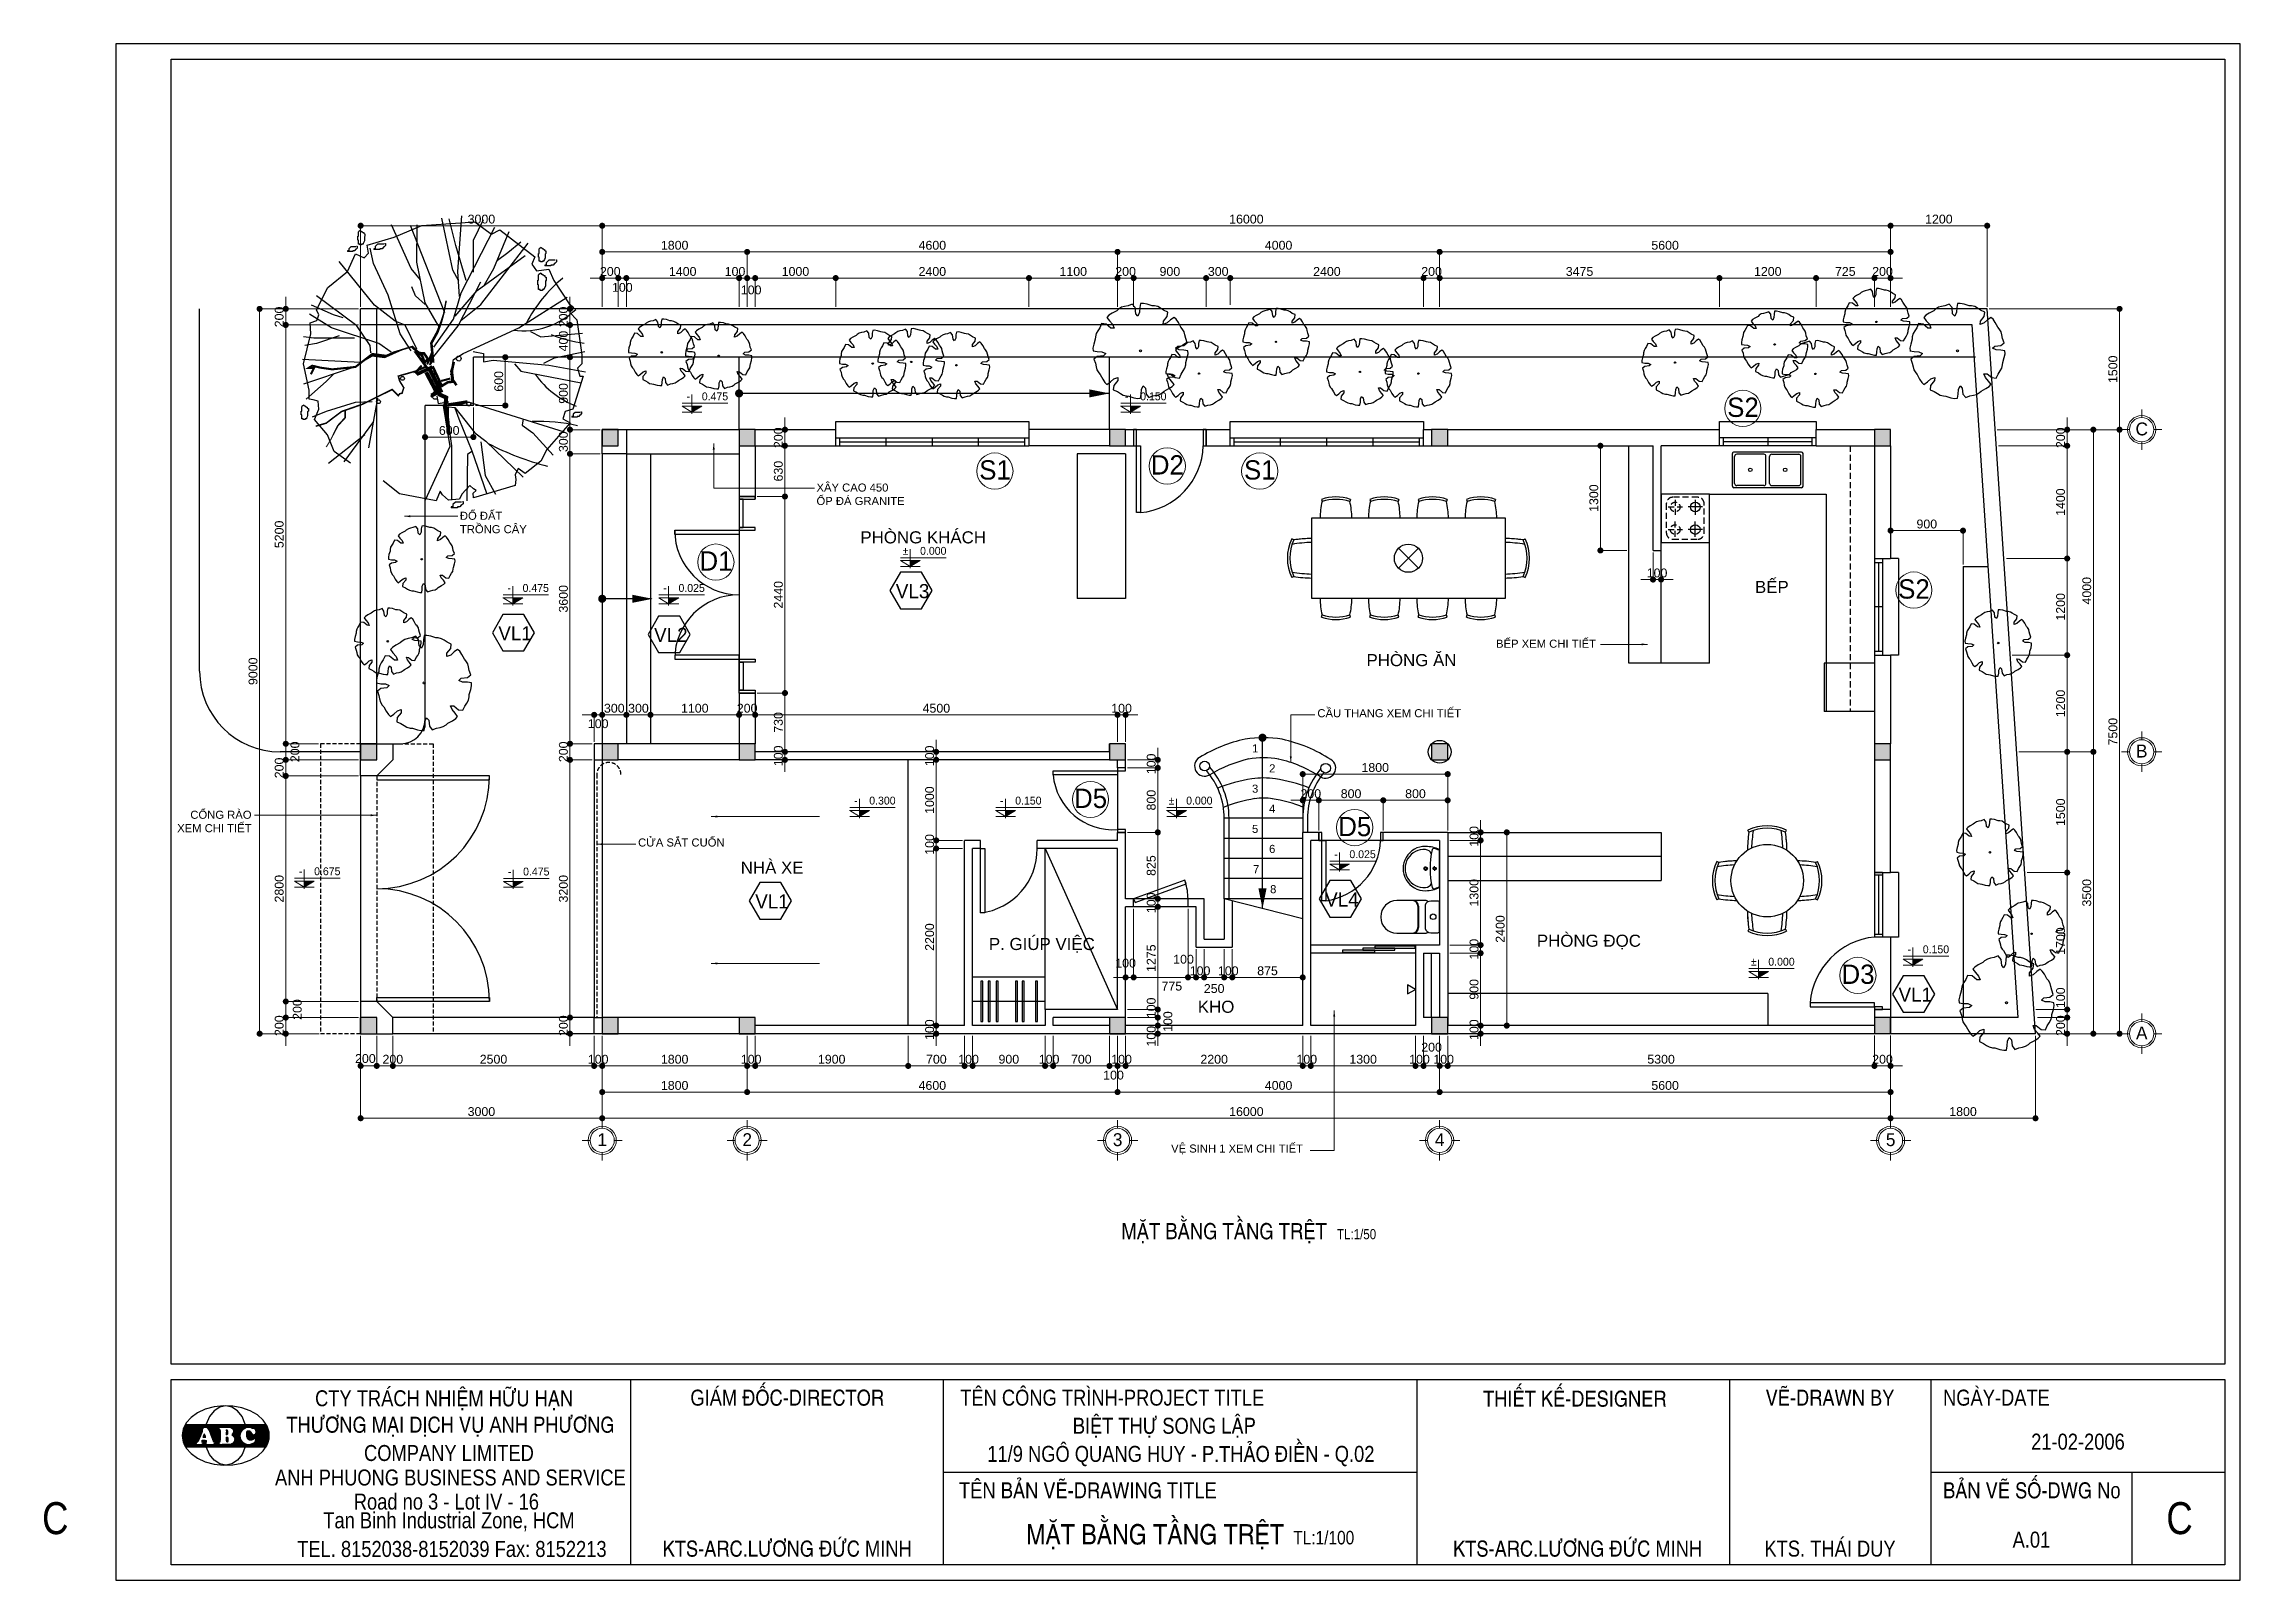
# Model space of a CAD drawing. Header units: millimetres. Extents: x -257631 to 60726, y -119421 to -4977.
# Drawn here: x -257631 to -203084, y -43125 to -4977 of the extents above; entities that cross this region are included whole.
import ezdxf
from ezdxf.enums import TextEntityAlignment as Align

# ---------------------------------------------------------------- set-up
doc = ezdxf.new("R2010")
doc.units = ezdxf.units.MM
doc.header["$LTSCALE"] = 400
doc.header["$MEASUREMENT"] = 0
doc.header["$PDMODE"] = 35
doc.linetypes.add('HIDDEN', pattern=[0.375, 0.25, -0.125])
for name, color, linetype in [('cay', 86, 'Continuous'), ('DIM', 144, 'Continuous'), ('HACTH', 8, 'Continuous'), ('KHUNG', 5, 'Continuous'), ('net 2', 7, 'Continuous'), ('net 3', 144, 'Continuous'), ('NUOC', 2, 'Continuous'), ('THAY', 7, 'Continuous'), ('VTH-TRUC', 1, 'Continuous')]:
    doc.layers.add(name, color=color, linetype=linetype)
doc.layers.add('VTH- HATCH', color=8, linetype='Continuous', lineweight=9)
doc.layers.add('VTH-GHI CHU- KI HIEU', color=7, linetype='Continuous', lineweight=13)
doc.styles.add('100_dim', font='VAVOB.TTF', dxfattribs={"height": 220})
doc.styles.add('100_tieude', font='VAVOB.TTF', dxfattribs={"height": 500})
doc.styles.add('VNI-AVO', font='vhelven.ttf', dxfattribs={"height": 220})
doc.styles.add('VNI-HEL-CON', font='vhelvcn.ttf')
doc.dimstyles.new('style-50', dxfattribs={"dimscale": 0, "dimtxt": 2.3, "dimasz": 150, "dimexe": 50, "dimexo": 50, "dimgap": 50, "dimtad": 1, "dimdec": 0, "dimlfac": 0.5, "dimzin": 9, "dimtxsty": 'VNI-AVO', "dimblk": 'DOT', "dimcen": 0, "dimdle": 150, "dimclrd": 146, "dimclre": 146, "dimclrt": 7, "dimadec": 0, "dimazin": 0, "dimtfac": 1, "dimtdec": 0, "dimtix": 1, "dimtmove": 2, "dimatfit": 3, "dimfxl": 0, "dimlwd": 13, "dimlwe": 13, "dimarcsym": 0})

# ---------------------------------------------------------------- blocks, each defined once
blk = doc.blocks.new('CUA')
at = {"layer": 'VTH-TRUC', "color": 2, "lineweight": 20}
blk.add_circle((0, 0), 350, dxfattribs=at)
at = {"layer": 'VTH-TRUC', "color": 7, "style": '100_tieude'}
blk.add_attdef('A', text='', height=373, rotation=270, dxfattribs=at).set_placement((22, -2), align=Align.MIDDLE_CENTER)
blk = doc.blocks.new('_Dot')
at = {"color": 0, "linetype": 'ByBlock', "lineweight": -2}
blk.add_line((-0.5, 0), (-1, 0), dxfattribs=at)
at = {"color": 0, "linetype": 'ByBlock', "lineweight": 100, "const_width": 0.5}
blk.add_lwpolyline([(-0.25, 0, 1), (0.25, 0, 1)], format="xyb", close=True, dxfattribs=at)
blk = doc.blocks.new('*D137')
at = {"layer": 'Defpoints', "color": 0}
for p in [(-2383, 109733), (-1583, 109733), (-2383, 109533)]:
    blk.add_point(p, dxfattribs=at)
at = {"layer": 'HACTH', "color": 146, "lineweight": 13}
for p, q in [((-2333, 109733), (-1533, 109733)), ((-1583, 109883), (-1583, 110033)), ((-1583, 109533), (-1583, 109733)), ((-2333, 109533), (-1533, 109533)), ((-1583, 109383), (-1583, 109233))]:
    blk.add_line(p, q, dxfattribs=at)
at = {"layer": 'HACTH', "color": 146, "lineweight": 13, "xscale": 150, "yscale": 150, "zscale": 150}
for p, rotation in [((-1583, 109733), 269.9999999999899), ((-1583, 109533), 89.99999999998985)]:
    blk.add_blockref('_Dot', p, dxfattribs=dict(at, rotation=rotation))
at = {"layer": 'HACTH', "color": 7, "insert": (-1746, 109774), "char_height": 220, "attachment_point": 5, "rotation": 90, "style": 'VNI-AVO'}
blk.add_mtext('100', dxfattribs=at)
blk = doc.blocks.new('*D136')
at = {"layer": 'Defpoints', "color": 0}
for p in [(-2383, 109533), (-2383, 109333), (-1583, 109533)]:
    blk.add_point(p, dxfattribs=at)
at = {"layer": 'HACTH', "color": 146, "lineweight": 13}
for p, q in [((-1583, 109683), (-1583, 109833)), ((-2333, 109533), (-1533, 109533)), ((-2333, 109333), (-1533, 109333)), ((-1583, 109333), (-1583, 109533)), ((-1583, 109183), (-1583, 109033))]:
    blk.add_line(p, q, dxfattribs=at)
at = {"layer": 'HACTH', "color": 146, "lineweight": 13, "xscale": 150, "yscale": 150, "zscale": 150}
for p, rotation in [((-1583, 109533), 269.9999999999899), ((-1583, 109333), 89.99999999998985)]:
    blk.add_blockref('_Dot', p, dxfattribs=dict(at, rotation=rotation))
at = {"layer": 'HACTH', "color": 7, "insert": (-1332, 109433), "char_height": 220, "attachment_point": 5, "rotation": 90, "style": 'VNI-AVO'}
blk.add_mtext('100', dxfattribs=at)
blk = doc.blocks.new('*D135')
at = {"layer": 'Defpoints', "color": 0}
for p in [(-2783, 109133), (-2583, 109083), (-2583, 108333)]:
    blk.add_point(p, dxfattribs=at)
at = {"layer": 'HACTH', "color": 146, "lineweight": 13}
for p, q in [((-2783, 109083), (-2783, 108283)), ((-2583, 109033), (-2583, 108283)), ((-2933, 108333), (-3083, 108333)), ((-2783, 108333), (-2583, 108333)), ((-2433, 108333), (-2283, 108333))]:
    blk.add_line(p, q, dxfattribs=at)
at = {"layer": 'HACTH', "color": 146, "lineweight": 13, "xscale": 150, "yscale": 150, "zscale": 150}
for p, rotation in [((-2783, 108333), 359.9999999999899), ((-2583, 108333), 179.9999999999899)]:
    blk.add_blockref('_Dot', p, dxfattribs=dict(at, rotation=rotation))
at = {"layer": 'HACTH', "color": 7, "insert": (-2683, 108103), "char_height": 220, "attachment_point": 5, "style": 'VNI-AVO'}
blk.add_mtext('100', dxfattribs=at)
blk = doc.blocks.new('*D134')
at = {"layer": 'Defpoints', "color": 0}
for p in [(-4183, 109133), (-2783, 109133), (-2783, 108333)]:
    blk.add_point(p, dxfattribs=at)
at = {"layer": 'HACTH', "color": 146, "lineweight": 13}
for p, q in [((-4183, 109083), (-4183, 108283)), ((-2783, 109083), (-2783, 108283)), ((-4033, 108333), (-2933, 108333))]:
    blk.add_line(p, q, dxfattribs=at)
at = {"layer": 'HACTH', "color": 146, "lineweight": 13, "xscale": 150, "yscale": 150, "zscale": 150}
for p, rotation in [((-4183, 108333), 179.9999999999899), ((-2783, 108333), 359.9999999999899)]:
    blk.add_blockref('_Dot', p, dxfattribs=dict(at, rotation=rotation))
at = {"layer": 'HACTH', "color": 7, "insert": (-3483, 108497), "char_height": 220, "attachment_point": 5, "style": 'VNI-AVO'}
blk.add_mtext('700', dxfattribs=at)
blk = doc.blocks.new('*D133')
at = {"layer": 'Defpoints', "color": 0}
for p in [(-4383, 109133), (-4183, 109133), (-4183, 108333)]:
    blk.add_point(p, dxfattribs=at)
at = {"layer": 'HACTH', "color": 146, "lineweight": 13}
for p, q in [((-4383, 109083), (-4383, 108283)), ((-4183, 109083), (-4183, 108283)), ((-4533, 108333), (-4683, 108333)), ((-4383, 108333), (-4183, 108333)), ((-4033, 108333), (-3883, 108333))]:
    blk.add_line(p, q, dxfattribs=at)
at = {"layer": 'HACTH', "color": 146, "lineweight": 13, "xscale": 150, "yscale": 150, "zscale": 150}
for p, rotation in [((-4383, 108333), 359.9999999999899), ((-4183, 108333), 179.9999999999899)]:
    blk.add_blockref('_Dot', p, dxfattribs=dict(at, rotation=rotation))
at = {"layer": 'HACTH', "color": 7, "insert": (-4283, 108497), "char_height": 220, "attachment_point": 5, "style": 'VNI-AVO'}
blk.add_mtext('100', dxfattribs=at)
blk = doc.blocks.new('VL')
at = {"layer": 'NUOC'}
blk.add_lwpolyline([(508, -7), (246, 447), (-278, 447), (-540, -7), (-278, -461), (246, -461)], close=True, dxfattribs=at)
at = {"layer": 'VTH-TRUC', "color": 7, "style": '100_tieude'}
blk.add_attdef('VL1', text='', height=350, dxfattribs=at).set_placement((25, -22), align=Align.MIDDLE_CENTER)
blk = doc.blocks.new('VTH- COTE')
at = {"layer": 'VTH-GHI CHU- KI HIEU'}
blk.add_hatch(color=256, dxfattribs=at).paths.add_polyline_path([(0, 0), (40.7, 24.3), (0, 24.3)])
for p, q in [((-39.7, 24.3), (40.7, 24.3)), ((-39.3, 36.3), (145.4, 36.3)), ((-39.3, 24.3), (0, 0)), ((-39.3, 0), (40.7, 0)), ((0, 71.4), (0, -6.7)), ((40.7, 24.3), (0, 0))]:
    blk.add_line(p, q, dxfattribs=at)
at = {"layer": 'VTH-GHI CHU- KI HIEU', "style": '100_dim'}
blk.add_attdef('%%P0.000', text='', height=32, dxfattribs=at).set_placement((147, 64.1), align=Align.MIDDLE_RIGHT)
blk = doc.blocks.new('*D132')
at = {"layer": 'Defpoints', "color": 0}
for p in [(-19783, 124733), (-18583, 124733), (-19783, 123949)]:
    blk.add_point(p, dxfattribs=at)
at = {"layer": 'DIM', "color": 146, "lineweight": 13}
for p, q in [((-19783, 124683), (-19783, 123899)), ((-18583, 124683), (-18583, 123899)), ((-18733, 123949), (-19633, 123949))]:
    blk.add_line(p, q, dxfattribs=at)
at = {"layer": 'DIM', "color": 146, "lineweight": 13, "xscale": 150, "yscale": 150, "zscale": 150}
for p, rotation in [((-19783, 123949), 179.9999999999899), ((-18583, 123949), 359.9999999999899)]:
    blk.add_blockref('_Dot', p, dxfattribs=dict(at, rotation=rotation))
at = {"layer": 'DIM', "color": 7, "insert": (-19183, 124112), "char_height": 220, "attachment_point": 5, "style": 'VNI-AVO'}
blk.add_mtext('600', dxfattribs=at)
blk = doc.blocks.new('*D131')
at = {"layer": 'Defpoints', "color": 0}
for p in [(-18583, 125933), (-18583, 124733), (-17789, 124733)]:
    blk.add_point(p, dxfattribs=at)
at = {"layer": 'DIM', "color": 146, "lineweight": 13}
for p, q in [((-18533, 125933), (-17739, 125933)), ((-17789, 125783), (-17789, 124883)), ((-18533, 124733), (-17739, 124733))]:
    blk.add_line(p, q, dxfattribs=at)
at = {"layer": 'DIM', "color": 146, "lineweight": 13, "xscale": 150, "yscale": 150, "zscale": 150}
for p, rotation in [((-17789, 125933), 89.99999999998985), ((-17789, 124733), 269.9999999999899)]:
    blk.add_blockref('_Dot', p, dxfattribs=dict(at, rotation=rotation))
at = {"layer": 'DIM', "color": 7, "insert": (-17952, 125333), "char_height": 220, "attachment_point": 5, "rotation": 90, "style": 'VNI-AVO'}
blk.add_mtext('600', dxfattribs=at)
blk = doc.blocks.new('*D130')
at = {"layer": 'Defpoints', "color": 0}
for p in [(-16183, 109133), (-15583, 109533), (-15583, 109133)]:
    blk.add_point(p, dxfattribs=at)
at = {"layer": 'DIM', "color": 146, "lineweight": 13}
for p, q in [((-16183, 109683), (-16183, 109833)), ((-15633, 109533), (-16233, 109533)), ((-15633, 109133), (-16233, 109133)), ((-16183, 109533), (-16183, 109133)), ((-16183, 108983), (-16183, 108833))]:
    blk.add_line(p, q, dxfattribs=at)
at = {"layer": 'DIM', "color": 146, "lineweight": 13, "xscale": 150, "yscale": 150, "zscale": 150}
for p, rotation in [((-16183, 109533), 269.9999999999899), ((-16183, 109133), 89.99999999998987)]:
    blk.add_blockref('_Dot', p, dxfattribs=dict(at, rotation=rotation))
at = {"layer": 'DIM', "color": 7, "insert": (-16346, 109333), "char_height": 220, "attachment_point": 5, "rotation": 90, "style": 'VNI-AVO'}
blk.add_mtext('200', dxfattribs=at)
blk = doc.blocks.new('*D129')
at = {"layer": 'Defpoints', "color": 0}
for p in [(-15583, 115933), (-16183, 109533), (-15583, 109533)]:
    blk.add_point(p, dxfattribs=at)
at = {"layer": 'DIM', "color": 146, "lineweight": 13}
for p, q in [((-15633, 115933), (-16233, 115933)), ((-16183, 115783), (-16183, 109683)), ((-15633, 109533), (-16233, 109533))]:
    blk.add_line(p, q, dxfattribs=at)
at = {"layer": 'DIM', "color": 146, "lineweight": 13, "xscale": 150, "yscale": 150, "zscale": 150}
for p, rotation in [((-16183, 115933), 89.99999999998985), ((-16183, 109533), 269.9999999999899)]:
    blk.add_blockref('_Dot', p, dxfattribs=dict(at, rotation=rotation))
at = {"layer": 'DIM', "color": 7, "insert": (-16346, 112733), "char_height": 220, "attachment_point": 5, "rotation": 90, "style": 'VNI-AVO'}
blk.add_mtext('3200', dxfattribs=at)
blk = doc.blocks.new('*D128')
at = {"layer": 'Defpoints', "color": 0}
for p in [(-15583, 116333), (-16183, 115933), (-15583, 115933)]:
    blk.add_point(p, dxfattribs=at)
at = {"layer": 'DIM', "color": 146, "lineweight": 13}
for p, q in [((-15633, 116333), (-16233, 116333)), ((-16183, 116483), (-16183, 116633)), ((-16183, 116333), (-16183, 115933)), ((-15633, 115933), (-16233, 115933)), ((-16183, 115783), (-16183, 115633))]:
    blk.add_line(p, q, dxfattribs=at)
at = {"layer": 'DIM', "color": 146, "lineweight": 13, "xscale": 150, "yscale": 150, "zscale": 150}
for p, rotation in [((-16183, 116333), 269.9999999999899), ((-16183, 115933), 89.99999999998987)]:
    blk.add_blockref('_Dot', p, dxfattribs=dict(at, rotation=rotation))
at = {"layer": 'DIM', "color": 7, "insert": (-16346, 116133), "char_height": 220, "attachment_point": 5, "rotation": 90, "style": 'VNI-AVO'}
blk.add_mtext('200', dxfattribs=at)
blk = doc.blocks.new('*D127')
at = {"layer": 'Defpoints', "color": 0}
for p in [(-15383, 123533), (-16183, 116333), (-15583, 116333)]:
    blk.add_point(p, dxfattribs=at)
at = {"layer": 'DIM', "color": 146, "lineweight": 13}
for p, q in [((-15433, 123533), (-16233, 123533)), ((-16183, 123383), (-16183, 116483)), ((-15633, 116333), (-16233, 116333))]:
    blk.add_line(p, q, dxfattribs=at)
at = {"layer": 'DIM', "color": 146, "lineweight": 13, "xscale": 150, "yscale": 150, "zscale": 150}
for p, rotation in [((-16183, 123533), 89.99999999998985), ((-16183, 116333), 269.9999999999899)]:
    blk.add_blockref('_Dot', p, dxfattribs=dict(at, rotation=rotation))
at = {"layer": 'DIM', "color": 7, "insert": (-16346, 119933), "char_height": 220, "attachment_point": 5, "rotation": 90, "style": 'VNI-AVO'}
blk.add_mtext('3600', dxfattribs=at)
blk = doc.blocks.new('*D126')
at = {"layer": 'Defpoints', "color": 0}
for p in [(-16183, 127133), (-15383, 127133), (-15227, 126733)]:
    blk.add_point(p, dxfattribs=at)
at = {"layer": 'DIM', "color": 146, "lineweight": 13}
for p, q in [((-15433, 127133), (-16233, 127133)), ((-16183, 127283), (-16183, 127433)), ((-16183, 126733), (-16183, 127133)), ((-15277, 126733), (-16233, 126733)), ((-16183, 126583), (-16183, 126433))]:
    blk.add_line(p, q, dxfattribs=at)
at = {"layer": 'DIM', "color": 146, "lineweight": 13, "xscale": 150, "yscale": 150, "zscale": 150}
for p, rotation in [((-16183, 127133), 269.9999999999899), ((-16183, 126733), 89.99999999998985)]:
    blk.add_blockref('_Dot', p, dxfattribs=dict(at, rotation=rotation))
at = {"layer": 'DIM', "color": 7, "insert": (-16346, 126933), "char_height": 220, "attachment_point": 5, "rotation": 90, "style": 'VNI-AVO'}
blk.add_mtext('200', dxfattribs=at)
blk = doc.blocks.new('*D125')
at = {"layer": 'Defpoints', "color": 0}
for p in [(-16183, 126733), (-15227, 126733), (-15227, 125933)]:
    blk.add_point(p, dxfattribs=at)
at = {"layer": 'DIM', "color": 146, "lineweight": 13}
for p, q in [((-15277, 126733), (-16233, 126733)), ((-16183, 126083), (-16183, 126583)), ((-15277, 125933), (-16233, 125933))]:
    blk.add_line(p, q, dxfattribs=at)
at = {"layer": 'DIM', "color": 146, "lineweight": 13, "xscale": 150, "yscale": 150, "zscale": 150}
for p, rotation in [((-16183, 126733), 89.99999999998987), ((-16183, 125933), 269.9999999999899)]:
    blk.add_blockref('_Dot', p, dxfattribs=dict(at, rotation=rotation))
at = {"layer": 'DIM', "color": 7, "insert": (-16346, 126333), "char_height": 220, "attachment_point": 5, "rotation": 90, "style": 'VNI-AVO'}
blk.add_mtext('400', dxfattribs=at)
blk = doc.blocks.new('*D124')
at = {"layer": 'Defpoints', "color": 0}
for p in [(-16183, 125933), (-15227, 125933), (-15383, 124133)]:
    blk.add_point(p, dxfattribs=at)
at = {"layer": 'DIM', "color": 146, "lineweight": 13}
for p, q in [((-15277, 125933), (-16233, 125933)), ((-16183, 124283), (-16183, 125783)), ((-15433, 124133), (-16233, 124133))]:
    blk.add_line(p, q, dxfattribs=at)
at = {"layer": 'DIM', "color": 146, "lineweight": 13, "xscale": 150, "yscale": 150, "zscale": 150}
for p, rotation in [((-16183, 125933), 89.99999999998987), ((-16183, 124133), 269.9999999999899)]:
    blk.add_blockref('_Dot', p, dxfattribs=dict(at, rotation=rotation))
at = {"layer": 'DIM', "color": 7, "insert": (-16346, 125033), "char_height": 220, "attachment_point": 5, "rotation": 90, "style": 'VNI-AVO'}
blk.add_mtext('900', dxfattribs=at)
blk = doc.blocks.new('*D123')
at = {"layer": 'Defpoints', "color": 0}
for p in [(-16183, 124133), (-15383, 124133), (-15383, 123533)]:
    blk.add_point(p, dxfattribs=at)
at = {"layer": 'DIM', "color": 146, "lineweight": 13}
for p, q in [((-16183, 124283), (-16183, 124433)), ((-15433, 124133), (-16233, 124133)), ((-16183, 123533), (-16183, 124133)), ((-15433, 123533), (-16233, 123533)), ((-16183, 123383), (-16183, 123233))]:
    blk.add_line(p, q, dxfattribs=at)
at = {"layer": 'DIM', "color": 146, "lineweight": 13, "xscale": 150, "yscale": 150, "zscale": 150}
for p, rotation in [((-16183, 124133), 269.9999999999899), ((-16183, 123533), 89.99999999998985)]:
    blk.add_blockref('_Dot', p, dxfattribs=dict(at, rotation=rotation))
at = {"layer": 'DIM', "color": 7, "insert": (-16346, 123833), "char_height": 220, "attachment_point": 5, "rotation": 90, "style": 'VNI-AVO'}
blk.add_mtext('300', dxfattribs=at)
blk = doc.blocks.new('*D122')
at = {"layer": 'Defpoints', "color": 0}
for p in [(16617, 121626), (16617, 120933), (18417, 120733)]:
    blk.add_point(p, dxfattribs=at)
at = {"layer": 'DIM', "color": 146, "lineweight": 13}
for p, q in [((16617, 120983), (16617, 121676)), ((18417, 120783), (18417, 121676)), ((18267, 121626), (16767, 121626))]:
    blk.add_line(p, q, dxfattribs=at)
at = {"layer": 'DIM', "color": 146, "lineweight": 13, "xscale": 150, "yscale": 150, "zscale": 150}
for p, rotation in [((16617, 121626), 179.9999999999899), ((18417, 121626), 359.9999999999899)]:
    blk.add_blockref('_Dot', p, dxfattribs=dict(at, rotation=rotation))
at = {"layer": 'DIM', "color": 7, "insert": (17517, 121789), "char_height": 220, "attachment_point": 5, "style": 'VNI-AVO'}
blk.add_mtext('900', dxfattribs=at)
blk = doc.blocks.new('*D121')
at = {"layer": 'Defpoints', "color": 0}
for p in [(10717, 121133), (10917, 121133), (10917, 120411)]:
    blk.add_point(p, dxfattribs=at)
at = {"layer": 'DIM', "color": 146, "lineweight": 13}
for p, q in [((10717, 121083), (10717, 120361)), ((10917, 121083), (10917, 120361)), ((10567, 120411), (10417, 120411)), ((10717, 120411), (10917, 120411)), ((11067, 120411), (11217, 120411))]:
    blk.add_line(p, q, dxfattribs=at)
at = {"layer": 'DIM', "color": 146, "lineweight": 13, "xscale": 150, "yscale": 150, "zscale": 150}
for p, rotation in [((10717, 120411), 359.9999999999899), ((10917, 120411), 179.9999999999899)]:
    blk.add_blockref('_Dot', p, dxfattribs=dict(at, rotation=rotation))
at = {"layer": 'DIM', "color": 7, "insert": (10817, 120574), "char_height": 220, "attachment_point": 5, "style": 'VNI-AVO'}
blk.add_mtext('100', dxfattribs=at)
blk = doc.blocks.new('*D120')
at = {"layer": 'Defpoints', "color": 0}
for p in [(10717, 123733), (9410, 121133), (10117, 121133)]:
    blk.add_point(p, dxfattribs=at)
at = {"layer": 'DIM', "color": 146, "lineweight": 13}
for p, q in [((10667, 123733), (9360, 123733)), ((9410, 123583), (9410, 121283)), ((10067, 121133), (9360, 121133))]:
    blk.add_line(p, q, dxfattribs=at)
at = {"layer": 'DIM', "color": 146, "lineweight": 13, "xscale": 150, "yscale": 150, "zscale": 150}
for p, rotation in [((9410, 123733), 89.99999999998985), ((9410, 121133), 269.9999999999899)]:
    blk.add_blockref('_Dot', p, dxfattribs=dict(at, rotation=rotation))
at = {"layer": 'DIM', "color": 7, "insert": (9247, 122433), "char_height": 220, "attachment_point": 5, "rotation": 90, "style": 'VNI-AVO'}
blk.add_mtext('1300', dxfattribs=at)
blk = doc.blocks.new('*D119')
at = {"layer": 'Defpoints', "color": 0}
for p in [(-7783, 109133), (-6383, 109083), (-6383, 108333)]:
    blk.add_point(p, dxfattribs=at)
at = {"layer": 'DIM', "color": 146, "lineweight": 13}
for p, q in [((-7783, 109083), (-7783, 108283)), ((-6383, 109033), (-6383, 108283)), ((-7633, 108333), (-6533, 108333))]:
    blk.add_line(p, q, dxfattribs=at)
at = {"layer": 'DIM', "color": 146, "lineweight": 13, "xscale": 150, "yscale": 150, "zscale": 150}
for p, rotation in [((-7783, 108333), 179.9999999999899), ((-6383, 108333), 359.9999999999899)]:
    blk.add_blockref('_Dot', p, dxfattribs=dict(at, rotation=rotation))
at = {"layer": 'DIM', "color": 7, "insert": (-7083, 108497), "char_height": 220, "attachment_point": 5, "style": 'VNI-AVO'}
blk.add_mtext('700', dxfattribs=at)
blk = doc.blocks.new('*D118')
at = {"layer": 'Defpoints', "color": 0}
for p in [(2017, 115579), (2017, 114133), (5617, 114133)]:
    blk.add_point(p, dxfattribs=at)
at = {"layer": 'DIM', "color": 146, "lineweight": 13}
for p, q in [((2017, 114183), (2017, 115629)), ((5467, 115579), (2167, 115579)), ((5617, 114183), (5617, 115629))]:
    blk.add_line(p, q, dxfattribs=at)
at = {"layer": 'DIM', "color": 146, "lineweight": 13, "xscale": 150, "yscale": 150, "zscale": 150}
for p, rotation in [((2017, 115579), 179.9999999999899), ((5617, 115579), 359.9999999999899)]:
    blk.add_blockref('_Dot', p, dxfattribs=dict(at, rotation=rotation))
at = {"layer": 'DIM', "color": 7, "insert": (3817, 115742), "char_height": 220, "attachment_point": 5, "style": 'VNI-AVO'}
blk.add_mtext('1800', dxfattribs=at)
blk = doc.blocks.new('*D117')
at = {"layer": 'Defpoints', "color": 0}
for p in [(5617, 114133), (5667, 109333), (7085, 109333)]:
    blk.add_point(p, dxfattribs=at)
at = {"layer": 'DIM', "color": 146, "lineweight": 13}
for p, q in [((5667, 114133), (7135, 114133)), ((7085, 113983), (7085, 109483)), ((5717, 109333), (7135, 109333))]:
    blk.add_line(p, q, dxfattribs=at)
at = {"layer": 'DIM', "color": 146, "lineweight": 13, "xscale": 150, "yscale": 150, "zscale": 150}
for p, rotation in [((7085, 114133), 89.99999999998985), ((7085, 109333), 269.9999999999899)]:
    blk.add_blockref('_Dot', p, dxfattribs=dict(at, rotation=rotation))
at = {"layer": 'DIM', "color": 7, "insert": (6922, 111733), "char_height": 220, "attachment_point": 5, "rotation": 90, "style": 'VNI-AVO'}
blk.add_mtext('2400', dxfattribs=at)
blk = doc.blocks.new('*D116')
at = {"layer": 'Defpoints', "color": 0}
for p in [(5617, 109333), (5617, 109133), (6435, 109133)]:
    blk.add_point(p, dxfattribs=at)
at = {"layer": 'DIM', "color": 146, "lineweight": 13}
for p, q in [((5667, 109333), (6485, 109333)), ((5667, 109133), (6485, 109133)), ((6435, 109483), (6435, 109633)), ((6435, 109333), (6435, 109133)), ((6435, 108983), (6435, 108833))]:
    blk.add_line(p, q, dxfattribs=at)
at = {"layer": 'DIM', "color": 146, "lineweight": 13, "xscale": 150, "yscale": 150, "zscale": 150}
for p, rotation in [((6435, 109333), 269.9999999999899), ((6435, 109133), 89.99999999998987)]:
    blk.add_blockref('_Dot', p, dxfattribs=dict(at, rotation=rotation))
at = {"layer": 'DIM', "color": 7, "insert": (6272, 109233), "char_height": 220, "attachment_point": 5, "rotation": 90, "style": 'VNI-AVO'}
blk.add_mtext('100', dxfattribs=at)
blk = doc.blocks.new('*D115')
at = {"layer": 'Defpoints', "color": 0}
for p in [(5617, 111133), (5617, 109333), (6435, 109333)]:
    blk.add_point(p, dxfattribs=at)
at = {"layer": 'DIM', "color": 146, "lineweight": 13}
for p, q in [((5667, 111133), (6485, 111133)), ((6435, 110983), (6435, 109483)), ((5667, 109333), (6485, 109333))]:
    blk.add_line(p, q, dxfattribs=at)
at = {"layer": 'DIM', "color": 146, "lineweight": 13, "xscale": 150, "yscale": 150, "zscale": 150}
for p, rotation in [((6435, 111133), 89.99999999998985), ((6435, 109333), 269.9999999999899)]:
    blk.add_blockref('_Dot', p, dxfattribs=dict(at, rotation=rotation))
at = {"layer": 'DIM', "color": 7, "insert": (6272, 110233), "char_height": 220, "attachment_point": 5, "rotation": 90, "style": 'VNI-AVO'}
blk.add_mtext('900', dxfattribs=at)
blk = doc.blocks.new('*D114')
at = {"layer": 'Defpoints', "color": 0}
for p in [(5617, 111333), (5617, 111133), (6435, 111133)]:
    blk.add_point(p, dxfattribs=at)
at = {"layer": 'DIM', "color": 146, "lineweight": 13}
for p, q in [((5667, 111333), (6485, 111333)), ((6435, 111483), (6435, 111633)), ((6435, 111333), (6435, 111133)), ((5667, 111133), (6485, 111133)), ((6435, 110983), (6435, 110833))]:
    blk.add_line(p, q, dxfattribs=at)
at = {"layer": 'DIM', "color": 146, "lineweight": 13, "xscale": 150, "yscale": 150, "zscale": 150}
for p, rotation in [((6435, 111333), 269.9999999999899), ((6435, 111133), 89.99999999998987)]:
    blk.add_blockref('_Dot', p, dxfattribs=dict(at, rotation=rotation))
at = {"layer": 'DIM', "color": 7, "insert": (6272, 111233), "char_height": 220, "attachment_point": 5, "rotation": 90, "style": 'VNI-AVO'}
blk.add_mtext('100', dxfattribs=at)
blk = doc.blocks.new('*D113')
at = {"layer": 'Defpoints', "color": 0}
for p in [(5617, 113933), (5617, 111333), (6435, 111333)]:
    blk.add_point(p, dxfattribs=at)
at = {"layer": 'DIM', "color": 146, "lineweight": 13}
for p, q in [((5667, 113933), (6485, 113933)), ((6435, 113783), (6435, 111483)), ((5667, 111333), (6485, 111333))]:
    blk.add_line(p, q, dxfattribs=at)
at = {"layer": 'DIM', "color": 146, "lineweight": 13, "xscale": 150, "yscale": 150, "zscale": 150}
for p, rotation in [((6435, 113933), 89.99999999998985), ((6435, 111333), 269.9999999999899)]:
    blk.add_blockref('_Dot', p, dxfattribs=dict(at, rotation=rotation))
at = {"layer": 'DIM', "color": 7, "insert": (6272, 112633), "char_height": 220, "attachment_point": 5, "rotation": 90, "style": 'VNI-AVO'}
blk.add_mtext('1300', dxfattribs=at)
blk = doc.blocks.new('*D112')
at = {"layer": 'Defpoints', "color": 0}
for p in [(5617, 114133), (5617, 113933), (6435, 113933)]:
    blk.add_point(p, dxfattribs=at)
at = {"layer": 'DIM', "color": 146, "lineweight": 13}
for p, q in [((5667, 114133), (6485, 114133)), ((6435, 114283), (6435, 114433)), ((6435, 114133), (6435, 113933)), ((5667, 113933), (6485, 113933)), ((6435, 113783), (6435, 113633))]:
    blk.add_line(p, q, dxfattribs=at)
at = {"layer": 'DIM', "color": 146, "lineweight": 13, "xscale": 150, "yscale": 150, "zscale": 150}
for p, rotation in [((6435, 114133), 269.9999999999899), ((6435, 113933), 89.99999999998987)]:
    blk.add_blockref('_Dot', p, dxfattribs=dict(at, rotation=rotation))
at = {"layer": 'DIM', "color": 7, "insert": (6272, 114033), "char_height": 220, "attachment_point": 5, "rotation": 90, "style": 'VNI-AVO'}
blk.add_mtext('100', dxfattribs=at)
blk = doc.blocks.new('*D111')
at = {"layer": 'Defpoints', "color": 0}
for p in [(20177, 109733), (21004, 109733), (20217, 109533)]:
    blk.add_point(p, dxfattribs=at)
at = {"layer": 'DIM', "color": 146, "lineweight": 13}
for p, q in [((20227, 109733), (21054, 109733)), ((21004, 109883), (21004, 110033)), ((21004, 109533), (21004, 109733)), ((20267, 109533), (21054, 109533)), ((21004, 109383), (21004, 109233))]:
    blk.add_line(p, q, dxfattribs=at)
at = {"layer": 'DIM', "color": 146, "lineweight": 13, "xscale": 150, "yscale": 150, "zscale": 150}
for p, rotation in [((21004, 109733), 269.9999999999899), ((21004, 109533), 89.99999999998985)]:
    blk.add_blockref('_Dot', p, dxfattribs=dict(at, rotation=rotation))
at = {"layer": 'DIM', "color": 7, "insert": (20841, 110026), "char_height": 220, "attachment_point": 5, "rotation": 90, "style": 'VNI-AVO'}
blk.add_mtext('100', dxfattribs=at)
blk = doc.blocks.new('*D110')
at = {"layer": 'Defpoints', "color": 0}
for p in [(2017, 114929), (2017, 114133), (2417, 114133)]:
    blk.add_point(p, dxfattribs=at)
at = {"layer": 'DIM', "color": 146, "lineweight": 13}
for p, q in [((1867, 114929), (1717, 114929)), ((2017, 114183), (2017, 114979)), ((2417, 114929), (2017, 114929)), ((2417, 114183), (2417, 114979)), ((2567, 114929), (2717, 114929))]:
    blk.add_line(p, q, dxfattribs=at)
at = {"layer": 'DIM', "color": 146, "lineweight": 13, "xscale": 150, "yscale": 150, "zscale": 150}
for p, rotation in [((2017, 114929), 359.9999999999899), ((2417, 114929), 179.9999999999899)]:
    blk.add_blockref('_Dot', p, dxfattribs=dict(at, rotation=rotation))
at = {"layer": 'DIM', "color": 7, "insert": (2217, 115092), "char_height": 220, "attachment_point": 5, "style": 'VNI-AVO'}
blk.add_mtext('200', dxfattribs=at)
blk = doc.blocks.new('*D109')
at = {"layer": 'Defpoints', "color": 0}
for p in [(5617, 114929), (4017, 114133), (5617, 114133)]:
    blk.add_point(p, dxfattribs=at)
at = {"layer": 'DIM', "color": 146, "lineweight": 13}
for p, q in [((4017, 114183), (4017, 114979)), ((4167, 114929), (5467, 114929)), ((5617, 114183), (5617, 114979))]:
    blk.add_line(p, q, dxfattribs=at)
at = {"layer": 'DIM', "color": 146, "lineweight": 13, "xscale": 150, "yscale": 150, "zscale": 150}
for p, rotation in [((4017, 114929), 179.9999999999899), ((5617, 114929), 359.9999999999899)]:
    blk.add_blockref('_Dot', p, dxfattribs=dict(at, rotation=rotation))
at = {"layer": 'DIM', "color": 7, "insert": (4817, 115092), "char_height": 220, "attachment_point": 5, "style": 'VNI-AVO'}
blk.add_mtext('800', dxfattribs=at)
blk = doc.blocks.new('*D108')
at = {"layer": 'Defpoints', "color": 0}
for p in [(4017, 114929), (2417, 114133), (4017, 114133)]:
    blk.add_point(p, dxfattribs=at)
at = {"layer": 'DIM', "color": 146, "lineweight": 13}
for p, q in [((2417, 114183), (2417, 114979)), ((2567, 114929), (3867, 114929)), ((4017, 114183), (4017, 114979))]:
    blk.add_line(p, q, dxfattribs=at)
at = {"layer": 'DIM', "color": 146, "lineweight": 13, "xscale": 150, "yscale": 150, "zscale": 150}
for p, rotation in [((2417, 114929), 179.9999999999899), ((4017, 114929), 359.9999999999899)]:
    blk.add_blockref('_Dot', p, dxfattribs=dict(at, rotation=rotation))
at = {"layer": 'DIM', "color": 7, "insert": (3217, 115092), "char_height": 220, "attachment_point": 5, "style": 'VNI-AVO'}
blk.add_mtext('800', dxfattribs=at)
blk = doc.blocks.new('*D107')
at = {"layer": 'Defpoints', "color": 0}
for p in [(-833, 112283), (-633, 111283), (-633, 110531)]:
    blk.add_point(p, dxfattribs=at)
at = {"layer": 'DIM', "color": 146, "lineweight": 13}
for p, q in [((-833, 112233), (-833, 110481)), ((-633, 111233), (-633, 110481)), ((-983, 110531), (-1133, 110531)), ((-833, 110531), (-633, 110531)), ((-483, 110531), (-333, 110531))]:
    blk.add_line(p, q, dxfattribs=at)
at = {"layer": 'DIM', "color": 146, "lineweight": 13, "xscale": 150, "yscale": 150, "zscale": 150}
for p, rotation in [((-833, 110531), 359.9999999999899), ((-633, 110531), 179.9999999999899)]:
    blk.add_blockref('_Dot', p, dxfattribs=dict(at, rotation=rotation))
at = {"layer": 'DIM', "color": 7, "insert": (-944, 110981), "char_height": 220, "attachment_point": 5, "style": 'VNI-AVO'}
blk.add_mtext('100', dxfattribs=at)
blk = doc.blocks.new('*D106')
at = {"layer": 'Defpoints', "color": 0}
for p in [(-833, 112283), (-2383, 111339), (-833, 110531)]:
    blk.add_point(p, dxfattribs=at)
at = {"layer": 'DIM', "color": 146, "lineweight": 13}
for p, q in [((-833, 112233), (-833, 110481)), ((-2383, 111289), (-2383, 110481)), ((-2233, 110531), (-983, 110531))]:
    blk.add_line(p, q, dxfattribs=at)
at = {"layer": 'DIM', "color": 146, "lineweight": 13, "xscale": 150, "yscale": 150, "zscale": 150}
for p, rotation in [((-2383, 110531), 179.9999999999899), ((-833, 110531), 359.9999999999899)]:
    blk.add_blockref('_Dot', p, dxfattribs=dict(at, rotation=rotation))
at = {"layer": 'DIM', "color": 7, "insert": (-1234, 110313), "char_height": 220, "attachment_point": 5, "style": 'VNI-AVO'}
blk.add_mtext('775', dxfattribs=at)
blk = doc.blocks.new('*D105')
at = {"layer": 'Defpoints', "color": 0}
for p in [(-2183, 112283), (-2383, 111339), (-2383, 110531)]:
    blk.add_point(p, dxfattribs=at)
at = {"layer": 'DIM', "color": 146, "lineweight": 13}
for p, q in [((-2183, 112233), (-2183, 110481)), ((-2383, 111289), (-2383, 110481)), ((-2533, 110531), (-2683, 110531)), ((-2183, 110531), (-2383, 110531)), ((-2033, 110531), (-1883, 110531))]:
    blk.add_line(p, q, dxfattribs=at)
at = {"layer": 'DIM', "color": 146, "lineweight": 13, "xscale": 150, "yscale": 150, "zscale": 150}
for p, rotation in [((-2383, 110531), 359.9999999999899), ((-2183, 110531), 179.9999999999899)]:
    blk.add_blockref('_Dot', p, dxfattribs=dict(at, rotation=rotation))
at = {"layer": 'DIM', "color": 7, "insert": (-2383, 110885), "char_height": 220, "attachment_point": 5, "style": 'VNI-AVO'}
blk.add_mtext('100', dxfattribs=at)
blk = doc.blocks.new('*D104')
at = {"layer": 'Defpoints', "color": 0}
for p in [(267, 111283), (2017, 111283), (2017, 110531)]:
    blk.add_point(p, dxfattribs=at)
at = {"layer": 'DIM', "color": 146, "lineweight": 13}
for p, q in [((267, 111233), (267, 110481)), ((2017, 111233), (2017, 110481)), ((417, 110531), (1867, 110531))]:
    blk.add_line(p, q, dxfattribs=at)
at = {"layer": 'DIM', "color": 146, "lineweight": 13, "xscale": 150, "yscale": 150, "zscale": 150}
for p, rotation in [((267, 110531), 179.9999999999899), ((2017, 110531), 359.9999999999899)]:
    blk.add_blockref('_Dot', p, dxfattribs=dict(at, rotation=rotation))
at = {"layer": 'DIM', "color": 7, "insert": (1142, 110694), "char_height": 220, "attachment_point": 5, "style": 'VNI-AVO'}
blk.add_mtext('875', dxfattribs=at)
blk = doc.blocks.new('*D103')
at = {"layer": 'Defpoints', "color": 0}
for p in [(67, 111283), (267, 111283), (267, 110531)]:
    blk.add_point(p, dxfattribs=at)
at = {"layer": 'DIM', "color": 146, "lineweight": 13}
for p, q in [((67, 111233), (67, 110481)), ((267, 111233), (267, 110481)), ((-83, 110531), (-233, 110531)), ((67, 110531), (267, 110531)), ((417, 110531), (567, 110531))]:
    blk.add_line(p, q, dxfattribs=at)
at = {"layer": 'DIM', "color": 146, "lineweight": 13, "xscale": 150, "yscale": 150, "zscale": 150}
for p, rotation in [((67, 110531), 359.9999999999899), ((267, 110531), 179.9999999999899)]:
    blk.add_blockref('_Dot', p, dxfattribs=dict(at, rotation=rotation))
at = {"layer": 'DIM', "color": 7, "insert": (167, 110694), "char_height": 220, "attachment_point": 5, "style": 'VNI-AVO'}
blk.add_mtext('100', dxfattribs=at)
blk = doc.blocks.new('*D102')
at = {"layer": 'Defpoints', "color": 0}
for p in [(-433, 111283), (67, 111283), (67, 110531)]:
    blk.add_point(p, dxfattribs=at)
at = {"layer": 'DIM', "color": 146, "lineweight": 13}
for p, q in [((-433, 111233), (-433, 110481)), ((67, 111233), (67, 110481)), ((-283, 110531), (-83, 110531))]:
    blk.add_line(p, q, dxfattribs=at)
at = {"layer": 'DIM', "color": 146, "lineweight": 13, "xscale": 150, "yscale": 150, "zscale": 150}
for p, rotation in [((-433, 110531), 179.9999999999899), ((67, 110531), 359.9999999999899)]:
    blk.add_blockref('_Dot', p, dxfattribs=dict(at, rotation=rotation))
at = {"layer": 'DIM', "color": 7, "insert": (-183, 110253), "char_height": 220, "attachment_point": 5, "style": 'VNI-AVO'}
blk.add_mtext('250', dxfattribs=at)
blk = doc.blocks.new('*D101')
at = {"layer": 'Defpoints', "color": 0}
for p in [(-633, 111283), (-433, 111283), (-433, 110531)]:
    blk.add_point(p, dxfattribs=at)
at = {"layer": 'DIM', "color": 146, "lineweight": 13}
for p, q in [((-633, 111233), (-633, 110481)), ((-433, 111233), (-433, 110481)), ((-783, 110531), (-933, 110531)), ((-633, 110531), (-433, 110531)), ((-283, 110531), (-133, 110531))]:
    blk.add_line(p, q, dxfattribs=at)
at = {"layer": 'DIM', "color": 146, "lineweight": 13, "xscale": 150, "yscale": 150, "zscale": 150}
for p, rotation in [((-633, 110531), 359.9999999999899), ((-433, 110531), 179.9999999999899)]:
    blk.add_blockref('_Dot', p, dxfattribs=dict(at, rotation=rotation))
at = {"layer": 'DIM', "color": 7, "insert": (-533, 110694), "char_height": 220, "attachment_point": 5, "style": 'VNI-AVO'}
blk.add_mtext('100', dxfattribs=at)
blk = doc.blocks.new('*D100')
at = {"layer": 'Defpoints', "color": 0}
for p in [(-2383, 109333), (-2383, 109133), (-1583, 109133)]:
    blk.add_point(p, dxfattribs=at)
at = {"layer": 'DIM', "color": 146, "lineweight": 13}
for p, q in [((-2333, 109333), (-1533, 109333)), ((-2333, 109133), (-1533, 109133)), ((-1583, 109483), (-1583, 109633)), ((-1583, 109333), (-1583, 109133)), ((-1583, 108983), (-1583, 108833))]:
    blk.add_line(p, q, dxfattribs=at)
at = {"layer": 'DIM', "color": 146, "lineweight": 13, "xscale": 150, "yscale": 150, "zscale": 150}
for p, rotation in [((-1583, 109333), 269.9999999999899), ((-1583, 109133), 89.99999999998987)]:
    blk.add_blockref('_Dot', p, dxfattribs=dict(at, rotation=rotation))
at = {"layer": 'DIM', "color": 7, "insert": (-1746, 109070), "char_height": 220, "attachment_point": 5, "rotation": 90, "style": 'VNI-AVO'}
blk.add_mtext('100', dxfattribs=at)
blk = doc.blocks.new('*D99')
at = {"layer": 'Defpoints', "color": 0}
for p in [(-2383, 112283), (-2383, 109733), (-1583, 109733)]:
    blk.add_point(p, dxfattribs=at)
at = {"layer": 'DIM', "color": 146, "lineweight": 13}
for p, q in [((-2333, 112283), (-1533, 112283)), ((-1583, 112133), (-1583, 109883)), ((-2333, 109733), (-1533, 109733))]:
    blk.add_line(p, q, dxfattribs=at)
at = {"layer": 'DIM', "color": 146, "lineweight": 13, "xscale": 150, "yscale": 150, "zscale": 150}
for p, rotation in [((-1583, 112283), 89.99999999998985), ((-1583, 109733), 269.9999999999899)]:
    blk.add_blockref('_Dot', p, dxfattribs=dict(at, rotation=rotation))
at = {"layer": 'DIM', "color": 7, "insert": (-1746, 111008), "char_height": 220, "attachment_point": 5, "rotation": 90, "style": 'VNI-AVO'}
blk.add_mtext('1275', dxfattribs=at)
blk = doc.blocks.new('*D98')
at = {"layer": 'Defpoints', "color": 0}
for p in [(-2383, 112483), (-2383, 112283), (-1583, 112283)]:
    blk.add_point(p, dxfattribs=at)
at = {"layer": 'DIM', "color": 146, "lineweight": 13}
for p, q in [((-2333, 112483), (-1533, 112483)), ((-1583, 112633), (-1583, 112783)), ((-1583, 112483), (-1583, 112283)), ((-2333, 112283), (-1533, 112283)), ((-1583, 112133), (-1583, 111983))]:
    blk.add_line(p, q, dxfattribs=at)
at = {"layer": 'DIM', "color": 146, "lineweight": 13, "xscale": 150, "yscale": 150, "zscale": 150}
for p, rotation in [((-1583, 112483), 269.9999999999899), ((-1583, 112283), 89.99999999998987)]:
    blk.add_blockref('_Dot', p, dxfattribs=dict(at, rotation=rotation))
at = {"layer": 'DIM', "color": 7, "insert": (-1746, 112383), "char_height": 220, "attachment_point": 5, "rotation": 90, "style": 'VNI-AVO'}
blk.add_mtext('100', dxfattribs=at)
blk = doc.blocks.new('*D97')
at = {"layer": 'Defpoints', "color": 0}
for p in [(-2383, 114133), (-2383, 112483), (-1583, 112483)]:
    blk.add_point(p, dxfattribs=at)
at = {"layer": 'DIM', "color": 146, "lineweight": 13}
for p, q in [((-2333, 114133), (-1533, 114133)), ((-1583, 113983), (-1583, 112633)), ((-2333, 112483), (-1533, 112483))]:
    blk.add_line(p, q, dxfattribs=at)
at = {"layer": 'DIM', "color": 146, "lineweight": 13, "xscale": 150, "yscale": 150, "zscale": 150}
for p, rotation in [((-1583, 114133), 89.99999999998985), ((-1583, 112483), 269.9999999999899)]:
    blk.add_blockref('_Dot', p, dxfattribs=dict(at, rotation=rotation))
at = {"layer": 'DIM', "color": 7, "insert": (-1746, 113308), "char_height": 220, "attachment_point": 5, "rotation": 90, "style": 'VNI-AVO'}
blk.add_mtext('825', dxfattribs=at)
blk = doc.blocks.new('*D96')
at = {"layer": 'Defpoints', "color": 0}
for p in [(-2383, 115733), (-2383, 114133), (-1583, 114133)]:
    blk.add_point(p, dxfattribs=at)
at = {"layer": 'DIM', "color": 146, "lineweight": 13}
for p, q in [((-2333, 115733), (-1533, 115733)), ((-1583, 115583), (-1583, 114283)), ((-2333, 114133), (-1533, 114133))]:
    blk.add_line(p, q, dxfattribs=at)
at = {"layer": 'DIM', "color": 146, "lineweight": 13, "xscale": 150, "yscale": 150, "zscale": 150}
for p, rotation in [((-1583, 115733), 89.99999999998985), ((-1583, 114133), 269.9999999999899)]:
    blk.add_blockref('_Dot', p, dxfattribs=dict(at, rotation=rotation))
at = {"layer": 'DIM', "color": 7, "insert": (-1746, 114933), "char_height": 220, "attachment_point": 5, "rotation": 90, "style": 'VNI-AVO'}
blk.add_mtext('800', dxfattribs=at)
blk = doc.blocks.new('*D95')
at = {"layer": 'Defpoints', "color": 0}
for p in [(-2383, 115933), (-2383, 115733), (-1583, 115733)]:
    blk.add_point(p, dxfattribs=at)
at = {"layer": 'DIM', "color": 146, "lineweight": 13}
for p, q in [((-1583, 116083), (-1583, 116233)), ((-2333, 115933), (-1533, 115933)), ((-2333, 115733), (-1533, 115733)), ((-1583, 115933), (-1583, 115733)), ((-1583, 115583), (-1583, 115433))]:
    blk.add_line(p, q, dxfattribs=at)
at = {"layer": 'DIM', "color": 146, "lineweight": 13, "xscale": 150, "yscale": 150, "zscale": 150}
for p, rotation in [((-1583, 115933), 269.9999999999899), ((-1583, 115733), 89.99999999998987)]:
    blk.add_blockref('_Dot', p, dxfattribs=dict(at, rotation=rotation))
at = {"layer": 'DIM', "color": 7, "insert": (-1746, 115833), "char_height": 220, "attachment_point": 5, "rotation": 90, "style": 'VNI-AVO'}
blk.add_mtext('100', dxfattribs=at)
blk = doc.blocks.new('*D94')
at = {"layer": 'Defpoints', "color": 0}
for p in [(-15583, 117051), (-15583, 116333), (-15383, 116333)]:
    blk.add_point(p, dxfattribs=at)
at = {"layer": 'DIM', "color": 146, "lineweight": 13}
for p, q in [((-15733, 117051), (-15883, 117051)), ((-15583, 116383), (-15583, 117101)), ((-15383, 117051), (-15583, 117051)), ((-15383, 116383), (-15383, 117101)), ((-15233, 117051), (-15083, 117051))]:
    blk.add_line(p, q, dxfattribs=at)
at = {"layer": 'DIM', "color": 146, "lineweight": 13, "xscale": 150, "yscale": 150, "zscale": 150}
for p, rotation in [((-15583, 117051), 359.9999999999899), ((-15383, 117051), 179.9999999999899)]:
    blk.add_blockref('_Dot', p, dxfattribs=dict(at, rotation=rotation))
at = {"layer": 'DIM', "color": 7, "insert": (-15483, 116830), "char_height": 220, "attachment_point": 5, "style": 'VNI-AVO'}
blk.add_mtext('100', dxfattribs=at)
blk = doc.blocks.new('*D93')
at = {"layer": 'Defpoints', "color": 0}
for p in [(-15383, 117051), (-15383, 116333), (-14783, 116333)]:
    blk.add_point(p, dxfattribs=at)
at = {"layer": 'DIM', "color": 146, "lineweight": 13}
for p, q in [((-15533, 117051), (-15683, 117051)), ((-15383, 116383), (-15383, 117101)), ((-14783, 117051), (-15383, 117051)), ((-14783, 116383), (-14783, 117101)), ((-14633, 117051), (-14483, 117051))]:
    blk.add_line(p, q, dxfattribs=at)
at = {"layer": 'DIM', "color": 146, "lineweight": 13, "xscale": 150, "yscale": 150, "zscale": 150}
for p, rotation in [((-15383, 117051), 359.9999999999899), ((-14783, 117051), 179.9999999999899)]:
    blk.add_blockref('_Dot', p, dxfattribs=dict(at, rotation=rotation))
at = {"layer": 'DIM', "color": 7, "insert": (-15083, 117214), "char_height": 220, "attachment_point": 5, "style": 'VNI-AVO'}
blk.add_mtext('300', dxfattribs=at)
blk = doc.blocks.new('*D92')
at = {"layer": 'Defpoints', "color": 0}
for p in [(-14783, 117051), (-14783, 116333), (-14183, 116333)]:
    blk.add_point(p, dxfattribs=at)
at = {"layer": 'DIM', "color": 146, "lineweight": 13}
for p, q in [((-14933, 117051), (-15083, 117051)), ((-14783, 116383), (-14783, 117101)), ((-14183, 117051), (-14783, 117051)), ((-14183, 116383), (-14183, 117101)), ((-14033, 117051), (-13883, 117051))]:
    blk.add_line(p, q, dxfattribs=at)
at = {"layer": 'DIM', "color": 146, "lineweight": 13, "xscale": 150, "yscale": 150, "zscale": 150}
for p, rotation in [((-14783, 117051), 359.9999999999899), ((-14183, 117051), 179.9999999999899)]:
    blk.add_blockref('_Dot', p, dxfattribs=dict(at, rotation=rotation))
at = {"layer": 'DIM', "color": 7, "insert": (-14483, 117214), "char_height": 220, "attachment_point": 5, "style": 'VNI-AVO'}
blk.add_mtext('300', dxfattribs=at)
blk = doc.blocks.new('*D91')
at = {"layer": 'Defpoints', "color": 0}
for p in [(-14183, 117051), (-14183, 116333), (-11983, 116333)]:
    blk.add_point(p, dxfattribs=at)
at = {"layer": 'DIM', "color": 146, "lineweight": 13}
for p, q in [((-14183, 116383), (-14183, 117101)), ((-12133, 117051), (-14033, 117051)), ((-11983, 116383), (-11983, 117101))]:
    blk.add_line(p, q, dxfattribs=at)
at = {"layer": 'DIM', "color": 146, "lineweight": 13, "xscale": 150, "yscale": 150, "zscale": 150}
for p, rotation in [((-14183, 117051), 179.9999999999899), ((-11983, 117051), 359.9999999999899)]:
    blk.add_blockref('_Dot', p, dxfattribs=dict(at, rotation=rotation))
at = {"layer": 'DIM', "color": 7, "insert": (-13083, 117214), "char_height": 220, "attachment_point": 5, "style": 'VNI-AVO'}
blk.add_mtext('1100', dxfattribs=at)
blk = doc.blocks.new('*D90')
at = {"layer": 'Defpoints', "color": 0}
for p in [(-11983, 117051), (-11983, 116333), (-11583, 116333)]:
    blk.add_point(p, dxfattribs=at)
at = {"layer": 'DIM', "color": 146, "lineweight": 13}
for p, q in [((-12133, 117051), (-12283, 117051)), ((-11983, 116383), (-11983, 117101)), ((-11583, 117051), (-11983, 117051)), ((-11583, 116383), (-11583, 117101)), ((-11433, 117051), (-11283, 117051))]:
    blk.add_line(p, q, dxfattribs=at)
at = {"layer": 'DIM', "color": 146, "lineweight": 13, "xscale": 150, "yscale": 150, "zscale": 150}
for p, rotation in [((-11983, 117051), 359.9999999999899), ((-11583, 117051), 179.9999999999899)]:
    blk.add_blockref('_Dot', p, dxfattribs=dict(at, rotation=rotation))
at = {"layer": 'DIM', "color": 7, "insert": (-11783, 117214), "char_height": 220, "attachment_point": 5, "style": 'VNI-AVO'}
blk.add_mtext('200', dxfattribs=at)
blk = doc.blocks.new('*D89')
at = {"layer": 'Defpoints', "color": 0}
for p in [(-11583, 117051), (-11583, 116333), (-2583, 116333)]:
    blk.add_point(p, dxfattribs=at)
at = {"layer": 'DIM', "color": 146, "lineweight": 13}
for p, q in [((-11583, 116383), (-11583, 117101)), ((-2733, 117051), (-11433, 117051)), ((-2583, 116383), (-2583, 117101))]:
    blk.add_line(p, q, dxfattribs=at)
at = {"layer": 'DIM', "color": 146, "lineweight": 13, "xscale": 150, "yscale": 150, "zscale": 150}
for p, rotation in [((-11583, 117051), 179.9999999999899), ((-2583, 117051), 359.9999999999899)]:
    blk.add_blockref('_Dot', p, dxfattribs=dict(at, rotation=rotation))
at = {"layer": 'DIM', "color": 7, "insert": (-7083, 117214), "char_height": 220, "attachment_point": 5, "style": 'VNI-AVO'}
blk.add_mtext('4500', dxfattribs=at)
blk = doc.blocks.new('*D88')
at = {"layer": 'Defpoints', "color": 0}
for p in [(-2583, 117051), (-2583, 116333), (-2383, 116333)]:
    blk.add_point(p, dxfattribs=at)
at = {"layer": 'DIM', "color": 146, "lineweight": 13}
for p, q in [((-2733, 117051), (-2883, 117051)), ((-2583, 116383), (-2583, 117101)), ((-2383, 117051), (-2583, 117051)), ((-2383, 116383), (-2383, 117101)), ((-2233, 117051), (-2083, 117051))]:
    blk.add_line(p, q, dxfattribs=at)
at = {"layer": 'DIM', "color": 146, "lineweight": 13, "xscale": 150, "yscale": 150, "zscale": 150}
for p, rotation in [((-2583, 117051), 359.9999999999899), ((-2383, 117051), 179.9999999999899)]:
    blk.add_blockref('_Dot', p, dxfattribs=dict(at, rotation=rotation))
at = {"layer": 'DIM', "color": 7, "insert": (-2483, 117214), "char_height": 220, "attachment_point": 5, "style": 'VNI-AVO'}
blk.add_mtext('100', dxfattribs=at)
blk = doc.blocks.new('*D87')
at = {"layer": 'Defpoints', "color": 0}
for p in [(-7087, 116133), (-6383, 116133), (-6383, 115933)]:
    blk.add_point(p, dxfattribs=at)
at = {"layer": 'DIM', "color": 146, "lineweight": 13}
for p, q in [((-7087, 116283), (-7087, 116433)), ((-6433, 116133), (-7137, 116133)), ((-6433, 115933), (-7137, 115933)), ((-7087, 115933), (-7087, 116133)), ((-7087, 115783), (-7087, 115633))]:
    blk.add_line(p, q, dxfattribs=at)
at = {"layer": 'DIM', "color": 146, "lineweight": 13, "xscale": 150, "yscale": 150, "zscale": 150}
for p, rotation in [((-7087, 116133), 269.9999999999899), ((-7087, 115933), 89.99999999998985)]:
    blk.add_blockref('_Dot', p, dxfattribs=dict(at, rotation=rotation))
at = {"layer": 'DIM', "color": 7, "insert": (-7250, 116033), "char_height": 220, "attachment_point": 5, "rotation": 90, "style": 'VNI-AVO'}
blk.add_mtext('100', dxfattribs=at)
blk = doc.blocks.new('*D86')
at = {"layer": 'Defpoints', "color": 0}
for p in [(-7087, 115933), (-6383, 115933), (-6383, 113933)]:
    blk.add_point(p, dxfattribs=at)
at = {"layer": 'DIM', "color": 146, "lineweight": 13}
for p, q in [((-6433, 115933), (-7137, 115933)), ((-7087, 114083), (-7087, 115783)), ((-6433, 113933), (-7137, 113933))]:
    blk.add_line(p, q, dxfattribs=at)
at = {"layer": 'DIM', "color": 146, "lineweight": 13, "xscale": 150, "yscale": 150, "zscale": 150}
for p, rotation in [((-7087, 115933), 89.99999999998987), ((-7087, 113933), 269.9999999999899)]:
    blk.add_blockref('_Dot', p, dxfattribs=dict(at, rotation=rotation))
at = {"layer": 'DIM', "color": 7, "insert": (-7250, 114933), "char_height": 220, "attachment_point": 5, "rotation": 90, "style": 'VNI-AVO'}
blk.add_mtext('1000', dxfattribs=at)
blk = doc.blocks.new('*D85')
at = {"layer": 'Defpoints', "color": 0}
for p in [(-7087, 113933), (-6383, 113933), (-6383, 113733)]:
    blk.add_point(p, dxfattribs=at)
at = {"layer": 'DIM', "color": 146, "lineweight": 13}
for p, q in [((-7087, 114083), (-7087, 114233)), ((-6433, 113933), (-7137, 113933)), ((-6433, 113733), (-7137, 113733)), ((-7087, 113733), (-7087, 113933)), ((-7087, 113583), (-7087, 113433))]:
    blk.add_line(p, q, dxfattribs=at)
at = {"layer": 'DIM', "color": 146, "lineweight": 13, "xscale": 150, "yscale": 150, "zscale": 150}
for p, rotation in [((-7087, 113933), 269.9999999999899), ((-7087, 113733), 89.99999999998985)]:
    blk.add_blockref('_Dot', p, dxfattribs=dict(at, rotation=rotation))
at = {"layer": 'DIM', "color": 7, "insert": (-7250, 113833), "char_height": 220, "attachment_point": 5, "rotation": 90, "style": 'VNI-AVO'}
blk.add_mtext('100', dxfattribs=at)
blk = doc.blocks.new('*D84')
at = {"layer": 'Defpoints', "color": 0}
for p in [(-7087, 113733), (-6383, 113733), (-6383, 109333)]:
    blk.add_point(p, dxfattribs=at)
at = {"layer": 'DIM', "color": 146, "lineweight": 13}
for p, q in [((-6433, 113733), (-7137, 113733)), ((-7087, 109483), (-7087, 113583)), ((-6433, 109333), (-7137, 109333))]:
    blk.add_line(p, q, dxfattribs=at)
at = {"layer": 'DIM', "color": 146, "lineweight": 13, "xscale": 150, "yscale": 150, "zscale": 150}
for p, rotation in [((-7087, 113733), 89.99999999998987), ((-7087, 109333), 269.9999999999899)]:
    blk.add_blockref('_Dot', p, dxfattribs=dict(at, rotation=rotation))
at = {"layer": 'DIM', "color": 7, "insert": (-7250, 111533), "char_height": 220, "attachment_point": 5, "rotation": 90, "style": 'VNI-AVO'}
blk.add_mtext('2200', dxfattribs=at)
blk = doc.blocks.new('*D83')
at = {"layer": 'Defpoints', "color": 0}
for p in [(-7087, 109133), (-6383, 109333), (-6383, 109133)]:
    blk.add_point(p, dxfattribs=at)
at = {"layer": 'DIM', "color": 146, "lineweight": 13}
for p, q in [((-6433, 109333), (-7137, 109333)), ((-6433, 109133), (-7137, 109133)), ((-7087, 109483), (-7087, 109633)), ((-7087, 109333), (-7087, 109133)), ((-7087, 108983), (-7087, 108833))]:
    blk.add_line(p, q, dxfattribs=at)
at = {"layer": 'DIM', "color": 146, "lineweight": 13, "xscale": 150, "yscale": 150, "zscale": 150}
for p, rotation in [((-7087, 109333), 269.9999999999899), ((-7087, 109133), 89.99999999998987)]:
    blk.add_blockref('_Dot', p, dxfattribs=dict(at, rotation=rotation))
at = {"layer": 'DIM', "color": 7, "insert": (-7250, 109233), "char_height": 220, "attachment_point": 5, "rotation": 90, "style": 'VNI-AVO'}
blk.add_mtext('100', dxfattribs=at)
blk = doc.blocks.new('*D82')
at = {"layer": 'Defpoints', "color": 0}
for p in [(-21383, 127133), (-23892, 109133), (-22412, 109133)]:
    blk.add_point(p, dxfattribs=at)
at = {"layer": 'DIM', "color": 146, "lineweight": 13}
for p, q in [((-21433, 127133), (-23942, 127133)), ((-23892, 126983), (-23892, 109283)), ((-22462, 109133), (-23942, 109133))]:
    blk.add_line(p, q, dxfattribs=at)
at = {"layer": 'DIM', "color": 146, "lineweight": 13, "xscale": 150, "yscale": 150, "zscale": 150}
for p, rotation in [((-23892, 127133), 89.99999999998985), ((-23892, 109133), 269.9999999999899)]:
    blk.add_blockref('_Dot', p, dxfattribs=dict(at, rotation=rotation))
at = {"layer": 'DIM', "color": 7, "insert": (-24055, 118133), "char_height": 220, "attachment_point": 5, "rotation": 90, "style": 'VNI-AVO'}
blk.add_mtext('9000', dxfattribs=at)
blk = doc.blocks.new('*D81')
at = {"layer": 'Defpoints', "color": 0}
for p in [(-23242, 127133), (-21383, 127133), (-21383, 126733)]:
    blk.add_point(p, dxfattribs=at)
at = {"layer": 'DIM', "color": 146, "lineweight": 13}
for p, q in [((-21433, 127133), (-23292, 127133)), ((-23242, 127283), (-23242, 127433)), ((-23242, 126733), (-23242, 127133)), ((-21433, 126733), (-23292, 126733)), ((-23242, 126583), (-23242, 126433))]:
    blk.add_line(p, q, dxfattribs=at)
at = {"layer": 'DIM', "color": 146, "lineweight": 13, "xscale": 150, "yscale": 150, "zscale": 150}
for p, rotation in [((-23242, 127133), 269.9999999999899), ((-23242, 126733), 89.99999999998985)]:
    blk.add_blockref('_Dot', p, dxfattribs=dict(at, rotation=rotation))
at = {"layer": 'DIM', "color": 7, "insert": (-23405, 126933), "char_height": 220, "attachment_point": 5, "rotation": 90, "style": 'VNI-AVO'}
blk.add_mtext('200', dxfattribs=at)
blk = doc.blocks.new('*D80')
at = {"layer": 'Defpoints', "color": 0}
for p in [(-23242, 126733), (-21383, 126733), (-22383, 116333)]:
    blk.add_point(p, dxfattribs=at)
at = {"layer": 'DIM', "color": 146, "lineweight": 13}
for p, q in [((-21433, 126733), (-23292, 126733)), ((-23242, 116483), (-23242, 126583)), ((-22433, 116333), (-23292, 116333))]:
    blk.add_line(p, q, dxfattribs=at)
at = {"layer": 'DIM', "color": 146, "lineweight": 13, "xscale": 150, "yscale": 150, "zscale": 150}
for p, rotation in [((-23242, 126733), 89.99999999998987), ((-23242, 116333), 269.9999999999899)]:
    blk.add_blockref('_Dot', p, dxfattribs=dict(at, rotation=rotation))
at = {"layer": 'DIM', "color": 7, "insert": (-23405, 121533), "char_height": 220, "attachment_point": 5, "rotation": 90, "style": 'VNI-AVO'}
blk.add_mtext('5200', dxfattribs=at)
blk = doc.blocks.new('*D79')
at = {"layer": 'Defpoints', "color": 0}
for p in [(-23242, 116333), (-22383, 116333), (-21383, 115933)]:
    blk.add_point(p, dxfattribs=at)
at = {"layer": 'DIM', "color": 146, "lineweight": 13}
for p, q in [((-22433, 116333), (-23292, 116333)), ((-21433, 115933), (-23292, 115933)), ((-23242, 116083), (-23242, 116183))]:
    blk.add_line(p, q, dxfattribs=at)
at = {"layer": 'DIM', "color": 146, "lineweight": 13, "xscale": 150, "yscale": 150, "zscale": 150}
for p, rotation in [((-23242, 116333), 89.99999999998987), ((-23242, 115933), 269.9999999999899)]:
    blk.add_blockref('_Dot', p, dxfattribs=dict(at, rotation=rotation))
at = {"layer": 'DIM', "color": 7, "insert": (-23014, 116133), "char_height": 220, "attachment_point": 5, "rotation": 90, "style": 'VNI-AVO'}
blk.add_mtext('200', dxfattribs=at)
blk = doc.blocks.new('*D78')
at = {"layer": 'Defpoints', "color": 0}
for p in [(-23242, 115933), (-21383, 115933), (-21383, 115533)]:
    blk.add_point(p, dxfattribs=at)
at = {"layer": 'DIM', "color": 146, "lineweight": 13}
for p, q in [((-23242, 116083), (-23242, 116233)), ((-21433, 115933), (-23292, 115933)), ((-23242, 115533), (-23242, 115933)), ((-21433, 115533), (-23292, 115533)), ((-23242, 115383), (-23242, 115233))]:
    blk.add_line(p, q, dxfattribs=at)
at = {"layer": 'DIM', "color": 146, "lineweight": 13, "xscale": 150, "yscale": 150, "zscale": 150}
for p, rotation in [((-23242, 115933), 269.9999999999899), ((-23242, 115533), 89.99999999998985)]:
    blk.add_blockref('_Dot', p, dxfattribs=dict(at, rotation=rotation))
at = {"layer": 'DIM', "color": 7, "insert": (-23405, 115733), "char_height": 220, "attachment_point": 5, "rotation": 90, "style": 'VNI-AVO'}
blk.add_mtext('200', dxfattribs=at)
blk = doc.blocks.new('*D77')
at = {"layer": 'Defpoints', "color": 0}
for p in [(-23242, 115533), (-21383, 115533), (-21383, 109933)]:
    blk.add_point(p, dxfattribs=at)
at = {"layer": 'DIM', "color": 146, "lineweight": 13}
for p, q in [((-21433, 115533), (-23292, 115533)), ((-23242, 110083), (-23242, 115383)), ((-21433, 109933), (-23292, 109933))]:
    blk.add_line(p, q, dxfattribs=at)
at = {"layer": 'DIM', "color": 146, "lineweight": 13, "xscale": 150, "yscale": 150, "zscale": 150}
for p, rotation in [((-23242, 115533), 89.99999999998987), ((-23242, 109933), 269.9999999999899)]:
    blk.add_blockref('_Dot', p, dxfattribs=dict(at, rotation=rotation))
at = {"layer": 'DIM', "color": 7, "insert": (-23405, 112733), "char_height": 220, "attachment_point": 5, "rotation": 90, "style": 'VNI-AVO'}
blk.add_mtext('2800', dxfattribs=at)
blk = doc.blocks.new('*D76')
at = {"layer": 'Defpoints', "color": 0}
for p in [(-23242, 109933), (-21383, 109933), (-21383, 109533)]:
    blk.add_point(p, dxfattribs=at)
at = {"layer": 'DIM', "color": 146, "lineweight": 13}
for p, q in [((-21433, 109933), (-23292, 109933)), ((-23242, 109683), (-23242, 109783)), ((-21433, 109533), (-23292, 109533))]:
    blk.add_line(p, q, dxfattribs=at)
at = {"layer": 'DIM', "color": 146, "lineweight": 13, "xscale": 150, "yscale": 150, "zscale": 150}
for p, rotation in [((-23242, 109933), 89.99999999998987), ((-23242, 109533), 269.9999999999899)]:
    blk.add_blockref('_Dot', p, dxfattribs=dict(at, rotation=rotation))
at = {"layer": 'DIM', "color": 7, "insert": (-22956, 109733), "char_height": 220, "attachment_point": 5, "rotation": 90, "style": 'VNI-AVO'}
blk.add_mtext('200', dxfattribs=at)
blk = doc.blocks.new('*D75')
at = {"layer": 'Defpoints', "color": 0}
for p in [(-23242, 109533), (-22362, 109133), (-21383, 109533)]:
    blk.add_point(p, dxfattribs=at)
at = {"layer": 'DIM', "color": 146, "lineweight": 13}
for p, q in [((-23242, 109683), (-23242, 109833)), ((-21433, 109533), (-23292, 109533)), ((-22412, 109133), (-23292, 109133)), ((-23242, 109133), (-23242, 109533)), ((-23242, 108983), (-23242, 108833))]:
    blk.add_line(p, q, dxfattribs=at)
at = {"layer": 'DIM', "color": 146, "lineweight": 13, "xscale": 150, "yscale": 150, "zscale": 150}
for p, rotation in [((-23242, 109533), 269.9999999999899), ((-23242, 109133), 89.99999999998985)]:
    blk.add_blockref('_Dot', p, dxfattribs=dict(at, rotation=rotation))
at = {"layer": 'DIM', "color": 7, "insert": (-23405, 109333), "char_height": 220, "attachment_point": 5, "rotation": 90, "style": 'VNI-AVO'}
blk.add_mtext('200', dxfattribs=at)
blk = doc.blocks.new('*D74')
at = {"layer": 'Defpoints', "color": 0}
for p in [(-11583, 116133), (-11583, 115933), (-10844, 115933)]:
    blk.add_point(p, dxfattribs=at)
at = {"layer": 'DIM', "color": 146, "lineweight": 13}
for p, q in [((-10844, 116283), (-10844, 116433)), ((-11533, 116133), (-10794, 116133)), ((-11533, 115933), (-10794, 115933)), ((-10844, 116133), (-10844, 115933)), ((-10844, 115783), (-10844, 115633))]:
    blk.add_line(p, q, dxfattribs=at)
at = {"layer": 'DIM', "color": 146, "lineweight": 13, "xscale": 150, "yscale": 150, "zscale": 150}
for p, rotation in [((-10844, 116133), 269.9999999999899), ((-10844, 115933), 89.99999999998987)]:
    blk.add_blockref('_Dot', p, dxfattribs=dict(at, rotation=rotation))
at = {"layer": 'DIM', "color": 7, "insert": (-11007, 116033), "char_height": 220, "attachment_point": 5, "rotation": 90, "style": 'VNI-AVO'}
blk.add_mtext('100', dxfattribs=at)
blk = doc.blocks.new('*D73')
at = {"layer": 'Defpoints', "color": 0}
for p in [(-11583, 117593), (-11583, 116133), (-10844, 116133)]:
    blk.add_point(p, dxfattribs=at)
at = {"layer": 'DIM', "color": 146, "lineweight": 13}
for p, q in [((-11533, 117593), (-10794, 117593)), ((-10844, 117443), (-10844, 116283)), ((-11533, 116133), (-10794, 116133))]:
    blk.add_line(p, q, dxfattribs=at)
at = {"layer": 'DIM', "color": 146, "lineweight": 13, "xscale": 150, "yscale": 150, "zscale": 150}
for p, rotation in [((-10844, 117593), 89.99999999998985), ((-10844, 116133), 269.9999999999899)]:
    blk.add_blockref('_Dot', p, dxfattribs=dict(at, rotation=rotation))
at = {"layer": 'DIM', "color": 7, "insert": (-11007, 116863), "char_height": 220, "attachment_point": 5, "rotation": 90, "style": 'VNI-AVO'}
blk.add_mtext('730', dxfattribs=at)
blk = doc.blocks.new('*D72')
at = {"layer": 'Defpoints', "color": 0}
for p in [(-11583, 122473), (-11583, 117593), (-10844, 117593)]:
    blk.add_point(p, dxfattribs=at)
at = {"layer": 'DIM', "color": 146, "lineweight": 13}
for p, q in [((-11533, 122473), (-10794, 122473)), ((-10844, 122323), (-10844, 117743)), ((-11533, 117593), (-10794, 117593))]:
    blk.add_line(p, q, dxfattribs=at)
at = {"layer": 'DIM', "color": 146, "lineweight": 13, "xscale": 150, "yscale": 150, "zscale": 150}
for p, rotation in [((-10844, 122473), 89.99999999998985), ((-10844, 117593), 269.9999999999899)]:
    blk.add_blockref('_Dot', p, dxfattribs=dict(at, rotation=rotation))
at = {"layer": 'DIM', "color": 7, "insert": (-11007, 120033), "char_height": 220, "attachment_point": 5, "rotation": 90, "style": 'VNI-AVO'}
blk.add_mtext('2440', dxfattribs=at)
blk = doc.blocks.new('*D71')
at = {"layer": 'Defpoints', "color": 0}
for p in [(-11583, 123733), (-11583, 122473), (-10844, 122473)]:
    blk.add_point(p, dxfattribs=at)
at = {"layer": 'DIM', "color": 146, "lineweight": 13}
for p, q in [((-11533, 123733), (-10794, 123733)), ((-10844, 123583), (-10844, 122623)), ((-11533, 122473), (-10794, 122473))]:
    blk.add_line(p, q, dxfattribs=at)
at = {"layer": 'DIM', "color": 146, "lineweight": 13, "xscale": 150, "yscale": 150, "zscale": 150}
for p, rotation in [((-10844, 123733), 89.99999999998985), ((-10844, 122473), 269.9999999999899)]:
    blk.add_blockref('_Dot', p, dxfattribs=dict(at, rotation=rotation))
at = {"layer": 'DIM', "color": 7, "insert": (-11007, 123103), "char_height": 220, "attachment_point": 5, "rotation": 90, "style": 'VNI-AVO'}
blk.add_mtext('630', dxfattribs=at)
blk = doc.blocks.new('*D70')
at = {"layer": 'Defpoints', "color": 0}
for p in [(-11583, 124133), (-11583, 123733), (-10844, 123733)]:
    blk.add_point(p, dxfattribs=at)
at = {"layer": 'DIM', "color": 146, "lineweight": 13}
for p, q in [((-10844, 124283), (-10844, 124433)), ((-11533, 124133), (-10794, 124133)), ((-10844, 124133), (-10844, 123733)), ((-11533, 123733), (-10794, 123733)), ((-10844, 123583), (-10844, 123433))]:
    blk.add_line(p, q, dxfattribs=at)
at = {"layer": 'DIM', "color": 146, "lineweight": 13, "xscale": 150, "yscale": 150, "zscale": 150}
for p, rotation in [((-10844, 124133), 269.9999999999899), ((-10844, 123733), 89.99999999998987)]:
    blk.add_blockref('_Dot', p, dxfattribs=dict(at, rotation=rotation))
at = {"layer": 'DIM', "color": 7, "insert": (-11007, 123933), "char_height": 220, "attachment_point": 5, "rotation": 90, "style": 'VNI-AVO'}
blk.add_mtext('200', dxfattribs=at)
blk = doc.blocks.new('*D69')
at = {"layer": 'Defpoints', "color": 0}
for p in [(-21383, 129198), (-21383, 127133), (-15383, 127133)]:
    blk.add_point(p, dxfattribs=at)
at = {"layer": 'DIM', "color": 146, "lineweight": 13}
for p, q in [((-21383, 127183), (-21383, 129248)), ((-15533, 129198), (-21233, 129198)), ((-15383, 127183), (-15383, 129248))]:
    blk.add_line(p, q, dxfattribs=at)
at = {"layer": 'DIM', "color": 146, "lineweight": 13, "xscale": 150, "yscale": 150, "zscale": 150}
for p, rotation in [((-21383, 129198), 179.9999999999899), ((-15383, 129198), 359.9999999999899)]:
    blk.add_blockref('_Dot', p, dxfattribs=dict(at, rotation=rotation))
at = {"layer": 'DIM', "color": 7, "insert": (-18383, 129361), "char_height": 220, "attachment_point": 5, "style": 'VNI-AVO'}
blk.add_mtext('3000', dxfattribs=at)
blk = doc.blocks.new('*D68')
at = {"layer": 'Defpoints', "color": 0}
for p in [(19017, 129198), (16617, 128174), (19017, 127133)]:
    blk.add_point(p, dxfattribs=at)
at = {"layer": 'DIM', "color": 146, "lineweight": 13}
for p, q in [((16617, 128224), (16617, 129248)), ((16767, 129198), (18867, 129198)), ((19017, 127183), (19017, 129248))]:
    blk.add_line(p, q, dxfattribs=at)
at = {"layer": 'DIM', "color": 146, "lineweight": 13, "xscale": 150, "yscale": 150, "zscale": 150}
for p, rotation in [((16617, 129198), 179.9999999999899), ((19017, 129198), 359.9999999999899)]:
    blk.add_blockref('_Dot', p, dxfattribs=dict(at, rotation=rotation))
at = {"layer": 'DIM', "color": 7, "insert": (17817, 129361), "char_height": 220, "attachment_point": 5, "style": 'VNI-AVO'}
blk.add_mtext('1200', dxfattribs=at)
blk = doc.blocks.new('*D67')
at = {"layer": 'Defpoints', "color": 0}
for p in [(16617, 129198), (16617, 128174), (-15383, 127133)]:
    blk.add_point(p, dxfattribs=at)
at = {"layer": 'DIM', "color": 146, "lineweight": 13}
for p, q in [((-15383, 127183), (-15383, 129248)), ((-15233, 129198), (16467, 129198)), ((16617, 128224), (16617, 129248))]:
    blk.add_line(p, q, dxfattribs=at)
at = {"layer": 'DIM', "color": 146, "lineweight": 13, "xscale": 150, "yscale": 150, "zscale": 150}
for p, rotation in [((-15383, 129198), 179.9999999999899), ((16617, 129198), 359.9999999999899)]:
    blk.add_blockref('_Dot', p, dxfattribs=dict(at, rotation=rotation))
at = {"layer": 'DIM', "color": 7, "insert": (617, 129361), "char_height": 220, "attachment_point": 5, "style": 'VNI-AVO'}
blk.add_mtext('16000', dxfattribs=at)
blk = doc.blocks.new('*D66')
at = {"layer": 'Defpoints', "color": 0}
for p in [(-11583, 127898), (-11783, 127133), (-11583, 127183)]:
    blk.add_point(p, dxfattribs=at)
at = {"layer": 'DIM', "color": 146, "lineweight": 13}
for p, q in [((-11933, 127898), (-12083, 127898)), ((-11783, 127183), (-11783, 127948)), ((-11783, 127898), (-11583, 127898)), ((-11583, 127233), (-11583, 127948)), ((-11433, 127898), (-11283, 127898))]:
    blk.add_line(p, q, dxfattribs=at)
at = {"layer": 'DIM', "color": 146, "lineweight": 13, "xscale": 150, "yscale": 150, "zscale": 150}
for p, rotation in [((-11783, 127898), 359.9999999999899), ((-11583, 127898), 179.9999999999899)]:
    blk.add_blockref('_Dot', p, dxfattribs=dict(at, rotation=rotation))
at = {"layer": 'DIM', "color": 7, "insert": (-11683, 127602), "char_height": 220, "attachment_point": 5, "style": 'VNI-AVO'}
blk.add_mtext('100', dxfattribs=at)
blk = doc.blocks.new('*D65')
at = {"layer": 'Defpoints', "color": 0}
for p in [(-15383, 128548), (-15383, 127133), (-11783, 127133)]:
    blk.add_point(p, dxfattribs=at)
at = {"layer": 'DIM', "color": 146, "lineweight": 13}
for p, q in [((-15383, 127183), (-15383, 128598)), ((-11933, 128548), (-15233, 128548)), ((-11783, 127183), (-11783, 128598))]:
    blk.add_line(p, q, dxfattribs=at)
at = {"layer": 'DIM', "color": 146, "lineweight": 13, "xscale": 150, "yscale": 150, "zscale": 150}
for p, rotation in [((-15383, 128548), 179.9999999999899), ((-11783, 128548), 359.9999999999899)]:
    blk.add_blockref('_Dot', p, dxfattribs=dict(at, rotation=rotation))
at = {"layer": 'DIM', "color": 7, "insert": (-13583, 128711), "char_height": 220, "attachment_point": 5, "style": 'VNI-AVO'}
blk.add_mtext('1800', dxfattribs=at)
blk = doc.blocks.new('*D64')
at = {"layer": 'Defpoints', "color": 0}
for p in [(-11783, 128548), (-11783, 127133), (-2583, 127183)]:
    blk.add_point(p, dxfattribs=at)
at = {"layer": 'DIM', "color": 146, "lineweight": 13}
for p, q in [((-11783, 127183), (-11783, 128598)), ((-2733, 128548), (-11633, 128548)), ((-2583, 127233), (-2583, 128598))]:
    blk.add_line(p, q, dxfattribs=at)
at = {"layer": 'DIM', "color": 146, "lineweight": 13, "xscale": 150, "yscale": 150, "zscale": 150}
for p, rotation in [((-11783, 128548), 179.9999999999899), ((-2583, 128548), 359.9999999999899)]:
    blk.add_blockref('_Dot', p, dxfattribs=dict(at, rotation=rotation))
at = {"layer": 'DIM', "color": 7, "insert": (-7183, 128711), "char_height": 220, "attachment_point": 5, "style": 'VNI-AVO'}
blk.add_mtext('4600', dxfattribs=at)
blk = doc.blocks.new('*D63')
at = {"layer": 'Defpoints', "color": 0}
for p in [(-2583, 128548), (-2583, 127183), (5417, 127133)]:
    blk.add_point(p, dxfattribs=at)
at = {"layer": 'DIM', "color": 146, "lineweight": 13}
for p, q in [((-2583, 127233), (-2583, 128598)), ((5267, 128548), (-2433, 128548)), ((5417, 127183), (5417, 128598))]:
    blk.add_line(p, q, dxfattribs=at)
at = {"layer": 'DIM', "color": 146, "lineweight": 13, "xscale": 150, "yscale": 150, "zscale": 150}
for p, rotation in [((-2583, 128548), 179.9999999999899), ((5417, 128548), 359.9999999999899)]:
    blk.add_blockref('_Dot', p, dxfattribs=dict(at, rotation=rotation))
at = {"layer": 'DIM', "color": 7, "insert": (1417, 128711), "char_height": 220, "attachment_point": 5, "style": 'VNI-AVO'}
blk.add_mtext('4000', dxfattribs=at)
blk = doc.blocks.new('*D62')
at = {"layer": 'Defpoints', "color": 0}
for p in [(5417, 128548), (5417, 127133), (16617, 127133)]:
    blk.add_point(p, dxfattribs=at)
at = {"layer": 'DIM', "color": 146, "lineweight": 13}
for p, q in [((5417, 127183), (5417, 128598)), ((16467, 128548), (5567, 128548)), ((16617, 127183), (16617, 128598))]:
    blk.add_line(p, q, dxfattribs=at)
at = {"layer": 'DIM', "color": 146, "lineweight": 13, "xscale": 150, "yscale": 150, "zscale": 150}
for p, rotation in [((5417, 128548), 179.9999999999899), ((16617, 128548), 359.9999999999899)]:
    blk.add_blockref('_Dot', p, dxfattribs=dict(at, rotation=rotation))
at = {"layer": 'DIM', "color": 7, "insert": (11017, 128711), "char_height": 220, "attachment_point": 5, "style": 'VNI-AVO'}
blk.add_mtext('5600', dxfattribs=at)
blk = doc.blocks.new('*D61')
at = {"layer": 'Defpoints', "color": 0}
for p in [(-15383, 127898), (-15383, 127133), (-14983, 127133)]:
    blk.add_point(p, dxfattribs=at)
at = {"layer": 'DIM', "color": 146, "lineweight": 13}
for p, q in [((-15533, 127898), (-15683, 127898)), ((-15383, 127183), (-15383, 127948)), ((-14983, 127898), (-15383, 127898)), ((-14983, 127183), (-14983, 127948)), ((-14833, 127898), (-14683, 127898))]:
    blk.add_line(p, q, dxfattribs=at)
at = {"layer": 'DIM', "color": 146, "lineweight": 13, "xscale": 150, "yscale": 150, "zscale": 150}
for p, rotation in [((-15383, 127898), 359.9999999999899), ((-14983, 127898), 179.9999999999899)]:
    blk.add_blockref('_Dot', p, dxfattribs=dict(at, rotation=rotation))
at = {"layer": 'DIM', "color": 7, "insert": (-15183, 128061), "char_height": 220, "attachment_point": 5, "style": 'VNI-AVO'}
blk.add_mtext('200', dxfattribs=at)
blk = doc.blocks.new('*D60')
at = {"layer": 'Defpoints', "color": 0}
for p in [(-14983, 127898), (-14983, 127133), (-14783, 127133)]:
    blk.add_point(p, dxfattribs=at)
at = {"layer": 'DIM', "color": 146, "lineweight": 13}
for p, q in [((-15133, 127898), (-15283, 127898)), ((-14983, 127183), (-14983, 127948)), ((-14783, 127898), (-14983, 127898)), ((-14783, 127183), (-14783, 127948)), ((-14633, 127898), (-14483, 127898))]:
    blk.add_line(p, q, dxfattribs=at)
at = {"layer": 'DIM', "color": 146, "lineweight": 13, "xscale": 150, "yscale": 150, "zscale": 150}
for p, rotation in [((-14983, 127898), 359.9999999999899), ((-14783, 127898), 179.9999999999899)]:
    blk.add_blockref('_Dot', p, dxfattribs=dict(at, rotation=rotation))
at = {"layer": 'DIM', "color": 7, "insert": (-14883, 127665), "char_height": 220, "attachment_point": 5, "style": 'VNI-AVO'}
blk.add_mtext('100', dxfattribs=at)
blk = doc.blocks.new('*D59')
at = {"layer": 'Defpoints', "color": 0}
for p in [(-14783, 127898), (-14783, 127133), (-11983, 127133)]:
    blk.add_point(p, dxfattribs=at)
at = {"layer": 'DIM', "color": 146, "lineweight": 13}
for p, q in [((-14783, 127183), (-14783, 127948)), ((-12133, 127898), (-14633, 127898)), ((-11983, 127183), (-11983, 127948))]:
    blk.add_line(p, q, dxfattribs=at)
at = {"layer": 'DIM', "color": 146, "lineweight": 13, "xscale": 150, "yscale": 150, "zscale": 150}
for p, rotation in [((-14783, 127898), 179.9999999999899), ((-11983, 127898), 359.9999999999899)]:
    blk.add_blockref('_Dot', p, dxfattribs=dict(at, rotation=rotation))
at = {"layer": 'DIM', "color": 7, "insert": (-13383, 128061), "char_height": 220, "attachment_point": 5, "style": 'VNI-AVO'}
blk.add_mtext('1400', dxfattribs=at)
blk = doc.blocks.new('*D58')
at = {"layer": 'Defpoints', "color": 0}
for p in [(-11983, 127898), (-11983, 127133), (-11783, 127133)]:
    blk.add_point(p, dxfattribs=at)
at = {"layer": 'DIM', "color": 146, "lineweight": 13}
for p, q in [((-12133, 127898), (-12283, 127898)), ((-11983, 127183), (-11983, 127948)), ((-11783, 127898), (-11983, 127898)), ((-11783, 127183), (-11783, 127948)), ((-11633, 127898), (-11483, 127898))]:
    blk.add_line(p, q, dxfattribs=at)
at = {"layer": 'DIM', "color": 146, "lineweight": 13, "xscale": 150, "yscale": 150, "zscale": 150}
for p, rotation in [((-11983, 127898), 359.9999999999899), ((-11783, 127898), 179.9999999999899)]:
    blk.add_blockref('_Dot', p, dxfattribs=dict(at, rotation=rotation))
at = {"layer": 'DIM', "color": 7, "insert": (-12084, 128061), "char_height": 220, "attachment_point": 5, "style": 'VNI-AVO'}
blk.add_mtext('100', dxfattribs=at)
blk = doc.blocks.new('*D57')
at = {"layer": 'Defpoints', "color": 0}
for p in [(-11583, 127898), (-11583, 127133), (-9583, 127133)]:
    blk.add_point(p, dxfattribs=at)
at = {"layer": 'DIM', "color": 146, "lineweight": 13}
for p, q in [((-11583, 127183), (-11583, 127948)), ((-9733, 127898), (-11433, 127898)), ((-9583, 127183), (-9583, 127948))]:
    blk.add_line(p, q, dxfattribs=at)
at = {"layer": 'DIM', "color": 146, "lineweight": 13, "xscale": 150, "yscale": 150, "zscale": 150}
for p, rotation in [((-11583, 127898), 179.9999999999899), ((-9583, 127898), 359.9999999999899)]:
    blk.add_blockref('_Dot', p, dxfattribs=dict(at, rotation=rotation))
at = {"layer": 'DIM', "color": 7, "insert": (-10583, 128061), "char_height": 220, "attachment_point": 5, "style": 'VNI-AVO'}
blk.add_mtext('1000', dxfattribs=at)
blk = doc.blocks.new('*D56')
at = {"layer": 'Defpoints', "color": 0}
for p in [(-9583, 127898), (-9583, 127133), (-4783, 127133)]:
    blk.add_point(p, dxfattribs=at)
at = {"layer": 'DIM', "color": 146, "lineweight": 13}
for p, q in [((-9583, 127183), (-9583, 127948)), ((-4933, 127898), (-9433, 127898)), ((-4783, 127183), (-4783, 127948))]:
    blk.add_line(p, q, dxfattribs=at)
at = {"layer": 'DIM', "color": 146, "lineweight": 13, "xscale": 150, "yscale": 150, "zscale": 150}
for p, rotation in [((-9583, 127898), 179.9999999999899), ((-4783, 127898), 359.9999999999899)]:
    blk.add_blockref('_Dot', p, dxfattribs=dict(at, rotation=rotation))
at = {"layer": 'DIM', "color": 7, "insert": (-7183, 128061), "char_height": 220, "attachment_point": 5, "style": 'VNI-AVO'}
blk.add_mtext('2400', dxfattribs=at)
blk = doc.blocks.new('*D55')
at = {"layer": 'Defpoints', "color": 0}
for p in [(-4783, 127898), (-4783, 127133), (-2583, 127133)]:
    blk.add_point(p, dxfattribs=at)
at = {"layer": 'DIM', "color": 146, "lineweight": 13}
for p, q in [((-4783, 127183), (-4783, 127948)), ((-2733, 127898), (-4633, 127898)), ((-2583, 127183), (-2583, 127948))]:
    blk.add_line(p, q, dxfattribs=at)
at = {"layer": 'DIM', "color": 146, "lineweight": 13, "xscale": 150, "yscale": 150, "zscale": 150}
for p, rotation in [((-4783, 127898), 179.9999999999899), ((-2583, 127898), 359.9999999999899)]:
    blk.add_blockref('_Dot', p, dxfattribs=dict(at, rotation=rotation))
at = {"layer": 'DIM', "color": 7, "insert": (-3683, 128061), "char_height": 220, "attachment_point": 5, "style": 'VNI-AVO'}
blk.add_mtext('1100', dxfattribs=at)
blk = doc.blocks.new('*D54')
at = {"layer": 'Defpoints', "color": 0}
for p in [(-2583, 127898), (-2583, 127133), (-2183, 127133)]:
    blk.add_point(p, dxfattribs=at)
at = {"layer": 'DIM', "color": 146, "lineweight": 13}
for p, q in [((-2733, 127898), (-2883, 127898)), ((-2583, 127183), (-2583, 127948)), ((-2183, 127898), (-2583, 127898)), ((-2183, 127183), (-2183, 127948)), ((-2033, 127898), (-1883, 127898))]:
    blk.add_line(p, q, dxfattribs=at)
at = {"layer": 'DIM', "color": 146, "lineweight": 13, "xscale": 150, "yscale": 150, "zscale": 150}
for p, rotation in [((-2583, 127898), 359.9999999999899), ((-2183, 127898), 179.9999999999899)]:
    blk.add_blockref('_Dot', p, dxfattribs=dict(at, rotation=rotation))
at = {"layer": 'DIM', "color": 7, "insert": (-2383, 128061), "char_height": 220, "attachment_point": 5, "style": 'VNI-AVO'}
blk.add_mtext('200', dxfattribs=at)
blk = doc.blocks.new('*D53')
at = {"layer": 'Defpoints', "color": 0}
for p in [(-2183, 127898), (-2183, 127133), (-383, 127133)]:
    blk.add_point(p, dxfattribs=at)
at = {"layer": 'DIM', "color": 146, "lineweight": 13}
for p, q in [((-2183, 127183), (-2183, 127948)), ((-533, 127898), (-2033, 127898)), ((-383, 127183), (-383, 127948))]:
    blk.add_line(p, q, dxfattribs=at)
at = {"layer": 'DIM', "color": 146, "lineweight": 13, "xscale": 150, "yscale": 150, "zscale": 150}
for p, rotation in [((-2183, 127898), 179.9999999999899), ((-383, 127898), 359.9999999999899)]:
    blk.add_blockref('_Dot', p, dxfattribs=dict(at, rotation=rotation))
at = {"layer": 'DIM', "color": 7, "insert": (-1283, 128061), "char_height": 220, "attachment_point": 5, "style": 'VNI-AVO'}
blk.add_mtext('900', dxfattribs=at)
blk = doc.blocks.new('*D52')
at = {"layer": 'Defpoints', "color": 0}
for p in [(-383, 127898), (-383, 127133), (217, 127184)]:
    blk.add_point(p, dxfattribs=at)
at = {"layer": 'DIM', "color": 146, "lineweight": 13}
for p, q in [((-533, 127898), (-683, 127898)), ((-383, 127183), (-383, 127948)), ((217, 127898), (-383, 127898)), ((217, 127234), (217, 127948)), ((367, 127898), (517, 127898))]:
    blk.add_line(p, q, dxfattribs=at)
at = {"layer": 'DIM', "color": 146, "lineweight": 13, "xscale": 150, "yscale": 150, "zscale": 150}
for p, rotation in [((-383, 127898), 359.9999999999899), ((217, 127898), 179.9999999999899)]:
    blk.add_blockref('_Dot', p, dxfattribs=dict(at, rotation=rotation))
at = {"layer": 'DIM', "color": 7, "insert": (-83, 128061), "char_height": 220, "attachment_point": 5, "style": 'VNI-AVO'}
blk.add_mtext('300', dxfattribs=at)
blk = doc.blocks.new('*D51')
at = {"layer": 'Defpoints', "color": 0}
for p in [(217, 127898), (217, 127184), (5017, 127133)]:
    blk.add_point(p, dxfattribs=at)
at = {"layer": 'DIM', "color": 146, "lineweight": 13}
for p, q in [((217, 127234), (217, 127948)), ((4867, 127898), (367, 127898)), ((5017, 127183), (5017, 127948))]:
    blk.add_line(p, q, dxfattribs=at)
at = {"layer": 'DIM', "color": 146, "lineweight": 13, "xscale": 150, "yscale": 150, "zscale": 150}
for p, rotation in [((217, 127898), 179.9999999999899), ((5017, 127898), 359.9999999999899)]:
    blk.add_blockref('_Dot', p, dxfattribs=dict(at, rotation=rotation))
at = {"layer": 'DIM', "color": 7, "insert": (2617, 128061), "char_height": 220, "attachment_point": 5, "style": 'VNI-AVO'}
blk.add_mtext('2400', dxfattribs=at)
blk = doc.blocks.new('*D50')
at = {"layer": 'Defpoints', "color": 0}
for p in [(5017, 127898), (5017, 127133), (5417, 127133)]:
    blk.add_point(p, dxfattribs=at)
at = {"layer": 'DIM', "color": 146, "lineweight": 13}
for p, q in [((4867, 127898), (4717, 127898)), ((5017, 127183), (5017, 127948)), ((5417, 127898), (5017, 127898)), ((5417, 127183), (5417, 127948)), ((5567, 127898), (5717, 127898))]:
    blk.add_line(p, q, dxfattribs=at)
at = {"layer": 'DIM', "color": 146, "lineweight": 13, "xscale": 150, "yscale": 150, "zscale": 150}
for p, rotation in [((5017, 127898), 359.9999999999899), ((5417, 127898), 179.9999999999899)]:
    blk.add_blockref('_Dot', p, dxfattribs=dict(at, rotation=rotation))
at = {"layer": 'DIM', "color": 7, "insert": (5217, 128061), "char_height": 220, "attachment_point": 5, "style": 'VNI-AVO'}
blk.add_mtext('200', dxfattribs=at)
blk = doc.blocks.new('*D49')
at = {"layer": 'Defpoints', "color": 0}
for p in [(5417, 127898), (5417, 127133), (12367, 127133)]:
    blk.add_point(p, dxfattribs=at)
at = {"layer": 'DIM', "color": 146, "lineweight": 13}
for p, q in [((5417, 127183), (5417, 127948)), ((12217, 127898), (5567, 127898)), ((12367, 127183), (12367, 127948))]:
    blk.add_line(p, q, dxfattribs=at)
at = {"layer": 'DIM', "color": 146, "lineweight": 13, "xscale": 150, "yscale": 150, "zscale": 150}
for p, rotation in [((5417, 127898), 179.9999999999899), ((12367, 127898), 359.9999999999899)]:
    blk.add_blockref('_Dot', p, dxfattribs=dict(at, rotation=rotation))
at = {"layer": 'DIM', "color": 7, "insert": (8892, 128061), "char_height": 220, "attachment_point": 5, "style": 'VNI-AVO'}
blk.add_mtext('3475', dxfattribs=at)
blk = doc.blocks.new('*D48')
at = {"layer": 'Defpoints', "color": 0}
for p in [(12367, 127898), (12367, 127133), (14767, 127133)]:
    blk.add_point(p, dxfattribs=at)
at = {"layer": 'DIM', "color": 146, "lineweight": 13}
for p, q in [((12367, 127183), (12367, 127948)), ((14617, 127898), (12517, 127898)), ((14767, 127183), (14767, 127948))]:
    blk.add_line(p, q, dxfattribs=at)
at = {"layer": 'DIM', "color": 146, "lineweight": 13, "xscale": 150, "yscale": 150, "zscale": 150}
for p, rotation in [((12367, 127898), 179.9999999999899), ((14767, 127898), 359.9999999999899)]:
    blk.add_blockref('_Dot', p, dxfattribs=dict(at, rotation=rotation))
at = {"layer": 'DIM', "color": 7, "insert": (13567, 128061), "char_height": 220, "attachment_point": 5, "style": 'VNI-AVO'}
blk.add_mtext('1200', dxfattribs=at)
blk = doc.blocks.new('*D47')
at = {"layer": 'Defpoints', "color": 0}
for p in [(14767, 127898), (14767, 127133), (16217, 127133)]:
    blk.add_point(p, dxfattribs=at)
at = {"layer": 'DIM', "color": 146, "lineweight": 13}
for p, q in [((14767, 127183), (14767, 127948)), ((16067, 127898), (14917, 127898)), ((16217, 127183), (16217, 127948))]:
    blk.add_line(p, q, dxfattribs=at)
at = {"layer": 'DIM', "color": 146, "lineweight": 13, "xscale": 150, "yscale": 150, "zscale": 150}
for p, rotation in [((14767, 127898), 179.9999999999899), ((16217, 127898), 359.9999999999899)]:
    blk.add_blockref('_Dot', p, dxfattribs=dict(at, rotation=rotation))
at = {"layer": 'DIM', "color": 7, "insert": (15492, 128061), "char_height": 220, "attachment_point": 5, "style": 'VNI-AVO'}
blk.add_mtext('725', dxfattribs=at)
blk = doc.blocks.new('*D46')
at = {"layer": 'Defpoints', "color": 0}
for p in [(16217, 127898), (16217, 127133), (16617, 127133)]:
    blk.add_point(p, dxfattribs=at)
at = {"layer": 'DIM', "color": 146, "lineweight": 13}
for p, q in [((16067, 127898), (15917, 127898)), ((16217, 127183), (16217, 127948)), ((16617, 127898), (16217, 127898)), ((16617, 127183), (16617, 127948)), ((16767, 127898), (16917, 127898))]:
    blk.add_line(p, q, dxfattribs=at)
at = {"layer": 'DIM', "color": 146, "lineweight": 13, "xscale": 150, "yscale": 150, "zscale": 150}
for p, rotation in [((16217, 127898), 359.9999999999899), ((16617, 127898), 179.9999999999899)]:
    blk.add_blockref('_Dot', p, dxfattribs=dict(at, rotation=rotation))
at = {"layer": 'DIM', "color": 7, "insert": (16417, 128061), "char_height": 220, "attachment_point": 5, "style": 'VNI-AVO'}
blk.add_mtext('200', dxfattribs=at)
blk = doc.blocks.new('TRUC')
at = {"layer": 'KHUNG', "lineweight": 20}
blk.add_circle((0, -500), 300, dxfattribs=at)
at = {"layer": 'VTH-TRUC', "color": 2, "lineweight": 20}
for p, q in [((0, -200), (0, 0)), ((-300, -500), (-500, -500)), ((300, -500), (500, -500)), ((0, -800), (0, -1000))]:
    blk.add_line(p, q, dxfattribs=at)
blk.add_circle((0, -500), 350, dxfattribs=at)
at = {"layer": 'VTH-TRUC', "color": 7, "style": '100_tieude'}
blk.add_attdef('A', text='', height=320, dxfattribs=at).set_placement((2, -482), align=Align.MIDDLE_CENTER)
blk = doc.blocks.new('*D45')
at = {"layer": 'Defpoints', "color": 0}
for p in [(19017, 127133), (22304, 127133), (19267, 124133)]:
    blk.add_point(p, dxfattribs=at)
at = {"layer": 'DIM', "color": 146, "lineweight": 13}
for p, q in [((19067, 127133), (22354, 127133)), ((22304, 124283), (22304, 126983)), ((19317, 124133), (22354, 124133))]:
    blk.add_line(p, q, dxfattribs=at)
at = {"layer": 'DIM', "color": 146, "lineweight": 13, "xscale": 150, "yscale": 150, "zscale": 150}
for p, rotation in [((22304, 127133), 89.99999999998987), ((22304, 124133), 269.9999999999899)]:
    blk.add_blockref('_Dot', p, dxfattribs=dict(at, rotation=rotation))
at = {"layer": 'DIM', "color": 7, "insert": (22141, 125633), "char_height": 220, "attachment_point": 5, "rotation": 90, "style": 'VNI-AVO'}
blk.add_mtext('1500', dxfattribs=at)
blk = doc.blocks.new('*D44')
at = {"layer": 'Defpoints', "color": 0}
for p in [(19267, 124133), (22304, 124133), (20217, 109133)]:
    blk.add_point(p, dxfattribs=at)
at = {"layer": 'DIM', "color": 146, "lineweight": 13}
for p, q in [((19317, 124133), (22354, 124133)), ((22304, 109283), (22304, 123983)), ((20267, 109133), (22354, 109133))]:
    blk.add_line(p, q, dxfattribs=at)
at = {"layer": 'DIM', "color": 146, "lineweight": 13, "xscale": 150, "yscale": 150, "zscale": 150}
for p, rotation in [((22304, 124133), 89.99999999998987), ((22304, 109133), 269.9999999999899)]:
    blk.add_blockref('_Dot', p, dxfattribs=dict(at, rotation=rotation))
at = {"layer": 'DIM', "color": 7, "insert": (22141, 116633), "char_height": 220, "attachment_point": 5, "rotation": 90, "style": 'VNI-AVO'}
blk.add_mtext('7500', dxfattribs=at)
blk = doc.blocks.new('*D43')
at = {"layer": 'Defpoints', "color": 0}
for p in [(19217, 124133), (21654, 124133), (19800, 116133)]:
    blk.add_point(p, dxfattribs=at)
at = {"layer": 'DIM', "color": 146, "lineweight": 13}
for p, q in [((19267, 124133), (21704, 124133)), ((21654, 116283), (21654, 123983)), ((19850, 116133), (21704, 116133))]:
    blk.add_line(p, q, dxfattribs=at)
at = {"layer": 'DIM', "color": 146, "lineweight": 13, "xscale": 150, "yscale": 150, "zscale": 150}
for p, rotation in [((21654, 124133), 89.99999999998987), ((21654, 116133), 269.9999999999899)]:
    blk.add_blockref('_Dot', p, dxfattribs=dict(at, rotation=rotation))
at = {"layer": 'DIM', "color": 7, "insert": (21491, 120133), "char_height": 220, "attachment_point": 5, "rotation": 90, "style": 'VNI-AVO'}
blk.add_mtext('4000', dxfattribs=at)
blk = doc.blocks.new('*D42')
at = {"layer": 'Defpoints', "color": 0}
for p in [(19800, 116133), (21654, 116133), (20217, 109133)]:
    blk.add_point(p, dxfattribs=at)
at = {"layer": 'DIM', "color": 146, "lineweight": 13}
for p, q in [((19850, 116133), (21704, 116133)), ((21654, 109283), (21654, 115983)), ((20267, 109133), (21704, 109133))]:
    blk.add_line(p, q, dxfattribs=at)
at = {"layer": 'DIM', "color": 146, "lineweight": 13, "xscale": 150, "yscale": 150, "zscale": 150}
for p, rotation in [((21654, 116133), 89.99999999998987), ((21654, 109133), 269.9999999999899)]:
    blk.add_blockref('_Dot', p, dxfattribs=dict(at, rotation=rotation))
at = {"layer": 'DIM', "color": 7, "insert": (21491, 112633), "char_height": 220, "attachment_point": 5, "rotation": 90, "style": 'VNI-AVO'}
blk.add_mtext('3500', dxfattribs=at)
blk = doc.blocks.new('*D41')
at = {"layer": 'Defpoints', "color": 0}
for p in [(19217, 124133), (21004, 124133), (19244, 123733)]:
    blk.add_point(p, dxfattribs=at)
at = {"layer": 'DIM', "color": 146, "lineweight": 13}
for p, q in [((21004, 124283), (21004, 124433)), ((19267, 124133), (21054, 124133)), ((21004, 123733), (21004, 124133)), ((19294, 123733), (21054, 123733)), ((21004, 123583), (21004, 123433))]:
    blk.add_line(p, q, dxfattribs=at)
at = {"layer": 'DIM', "color": 146, "lineweight": 13, "xscale": 150, "yscale": 150, "zscale": 150}
for p, rotation in [((21004, 124133), 269.9999999999899), ((21004, 123733), 89.99999999998985)]:
    blk.add_blockref('_Dot', p, dxfattribs=dict(at, rotation=rotation))
at = {"layer": 'DIM', "color": 7, "insert": (20841, 123933), "char_height": 220, "attachment_point": 5, "rotation": 90, "style": 'VNI-AVO'}
blk.add_mtext('200', dxfattribs=at)
blk = doc.blocks.new('*D40')
at = {"layer": 'Defpoints', "color": 0}
for p in [(19244, 123733), (21004, 123733), (19444, 120933)]:
    blk.add_point(p, dxfattribs=at)
at = {"layer": 'DIM', "color": 146, "lineweight": 13}
for p, q in [((19294, 123733), (21054, 123733)), ((21004, 121083), (21004, 123583)), ((19494, 120933), (21054, 120933))]:
    blk.add_line(p, q, dxfattribs=at)
at = {"layer": 'DIM', "color": 146, "lineweight": 13, "xscale": 150, "yscale": 150, "zscale": 150}
for p, rotation in [((21004, 123733), 89.99999999998987), ((21004, 120933), 269.9999999999899)]:
    blk.add_blockref('_Dot', p, dxfattribs=dict(at, rotation=rotation))
at = {"layer": 'DIM', "color": 7, "insert": (20841, 122333), "char_height": 220, "attachment_point": 5, "rotation": 90, "style": 'VNI-AVO'}
blk.add_mtext('1400', dxfattribs=at)
blk = doc.blocks.new('*D39')
at = {"layer": 'Defpoints', "color": 0}
for p in [(19444, 120933), (21004, 120933), (19590, 118533)]:
    blk.add_point(p, dxfattribs=at)
at = {"layer": 'DIM', "color": 146, "lineweight": 13}
for p, q in [((19494, 120933), (21054, 120933)), ((21004, 118683), (21004, 120783)), ((19640, 118533), (21054, 118533))]:
    blk.add_line(p, q, dxfattribs=at)
at = {"layer": 'DIM', "color": 146, "lineweight": 13, "xscale": 150, "yscale": 150, "zscale": 150}
for p, rotation in [((21004, 120933), 89.99999999998987), ((21004, 118533), 269.9999999999899)]:
    blk.add_blockref('_Dot', p, dxfattribs=dict(at, rotation=rotation))
at = {"layer": 'DIM', "color": 7, "insert": (20841, 119733), "char_height": 220, "attachment_point": 5, "rotation": 90, "style": 'VNI-AVO'}
blk.add_mtext('1200', dxfattribs=at)
blk = doc.blocks.new('*D38')
at = {"layer": 'Defpoints', "color": 0}
for p in [(19590, 118533), (21004, 118533), (19750, 116133)]:
    blk.add_point(p, dxfattribs=at)
at = {"layer": 'DIM', "color": 146, "lineweight": 13}
for p, q in [((19640, 118533), (21054, 118533)), ((21004, 116283), (21004, 118383)), ((19800, 116133), (21054, 116133))]:
    blk.add_line(p, q, dxfattribs=at)
at = {"layer": 'DIM', "color": 146, "lineweight": 13, "xscale": 150, "yscale": 150, "zscale": 150}
for p, rotation in [((21004, 118533), 89.99999999998987), ((21004, 116133), 269.9999999999899)]:
    blk.add_blockref('_Dot', p, dxfattribs=dict(at, rotation=rotation))
at = {"layer": 'DIM', "color": 7, "insert": (20841, 117333), "char_height": 220, "attachment_point": 5, "rotation": 90, "style": 'VNI-AVO'}
blk.add_mtext('1200', dxfattribs=at)
blk = doc.blocks.new('*D37')
at = {"layer": 'Defpoints', "color": 0}
for p in [(19750, 116133), (21004, 116133), (19964, 113133)]:
    blk.add_point(p, dxfattribs=at)
at = {"layer": 'DIM', "color": 146, "lineweight": 13}
for p, q in [((19800, 116133), (21054, 116133)), ((21004, 113283), (21004, 115983)), ((20014, 113133), (21054, 113133))]:
    blk.add_line(p, q, dxfattribs=at)
at = {"layer": 'DIM', "color": 146, "lineweight": 13, "xscale": 150, "yscale": 150, "zscale": 150}
for p, rotation in [((21004, 116133), 89.99999999998987), ((21004, 113133), 269.9999999999899)]:
    blk.add_blockref('_Dot', p, dxfattribs=dict(at, rotation=rotation))
at = {"layer": 'DIM', "color": 7, "insert": (20841, 114633), "char_height": 220, "attachment_point": 5, "rotation": 90, "style": 'VNI-AVO'}
blk.add_mtext('1500', dxfattribs=at)
blk = doc.blocks.new('*D36')
at = {"layer": 'Defpoints', "color": 0}
for p in [(19964, 113133), (21004, 113133), (20177, 109733)]:
    blk.add_point(p, dxfattribs=at)
at = {"layer": 'DIM', "color": 146, "lineweight": 13}
for p, q in [((20014, 113133), (21054, 113133)), ((21004, 109883), (21004, 112983)), ((20227, 109733), (21054, 109733))]:
    blk.add_line(p, q, dxfattribs=at)
at = {"layer": 'DIM', "color": 146, "lineweight": 13, "xscale": 150, "yscale": 150, "zscale": 150}
for p, rotation in [((21004, 113133), 89.99999999998987), ((21004, 109733), 269.9999999999899)]:
    blk.add_blockref('_Dot', p, dxfattribs=dict(at, rotation=rotation))
at = {"layer": 'DIM', "color": 7, "insert": (20841, 111433), "char_height": 220, "attachment_point": 5, "rotation": 90, "style": 'VNI-AVO'}
blk.add_mtext('1700', dxfattribs=at)
blk = doc.blocks.new('*D35')
at = {"layer": 'Defpoints', "color": 0}
for p in [(20217, 109533), (20217, 109133), (21004, 109533)]:
    blk.add_point(p, dxfattribs=at)
at = {"layer": 'DIM', "color": 146, "lineweight": 13}
for p, q in [((21004, 109683), (21004, 109833)), ((20267, 109533), (21054, 109533)), ((20267, 109133), (21054, 109133)), ((21004, 109133), (21004, 109533)), ((21004, 108983), (21004, 108833))]:
    blk.add_line(p, q, dxfattribs=at)
at = {"layer": 'DIM', "color": 146, "lineweight": 13, "xscale": 150, "yscale": 150, "zscale": 150}
for p, rotation in [((21004, 109533), 269.9999999999899), ((21004, 109133), 89.99999999998985)]:
    blk.add_blockref('_Dot', p, dxfattribs=dict(at, rotation=rotation))
at = {"layer": 'DIM', "color": 7, "insert": (20841, 109333), "char_height": 220, "attachment_point": 5, "rotation": 90, "style": 'VNI-AVO'}
blk.add_mtext('200', dxfattribs=at)
blk = doc.blocks.new('*D33')
at = {"layer": 'Defpoints', "color": 0}
for p in [(-15383, 109133), (-21383, 109083), (-21383, 107033)]:
    blk.add_point(p, dxfattribs=at)
at = {"layer": 'DIM', "color": 146, "lineweight": 13}
for p, q in [((-21383, 109033), (-21383, 106983)), ((-15383, 109083), (-15383, 106983)), ((-15533, 107033), (-21233, 107033))]:
    blk.add_line(p, q, dxfattribs=at)
at = {"layer": 'DIM', "color": 146, "lineweight": 13, "xscale": 150, "yscale": 150, "zscale": 150}
for p, rotation in [((-21383, 107033), 179.9999999999899), ((-15383, 107033), 359.9999999999899)]:
    blk.add_blockref('_Dot', p, dxfattribs=dict(at, rotation=rotation))
at = {"layer": 'DIM', "color": 7, "insert": (-18383, 107197), "char_height": 220, "attachment_point": 5, "style": 'VNI-AVO'}
blk.add_mtext('3000', dxfattribs=at)
blk = doc.blocks.new('*D32')
at = {"layer": 'Defpoints', "color": 0}
for p in [(16617, 109134), (20217, 109133), (20217, 107033)]:
    blk.add_point(p, dxfattribs=at)
at = {"layer": 'DIM', "color": 146, "lineweight": 13}
for p, q in [((16617, 109084), (16617, 106983)), ((20217, 109083), (20217, 106983)), ((16767, 107033), (20067, 107033))]:
    blk.add_line(p, q, dxfattribs=at)
at = {"layer": 'DIM', "color": 146, "lineweight": 13, "xscale": 150, "yscale": 150, "zscale": 150}
for p, rotation in [((16617, 107033), 179.9999999999899), ((20217, 107033), 359.9999999999899)]:
    blk.add_blockref('_Dot', p, dxfattribs=dict(at, rotation=rotation))
at = {"layer": 'DIM', "color": 7, "insert": (18417, 107197), "char_height": 220, "attachment_point": 5, "style": 'VNI-AVO'}
blk.add_mtext('1800', dxfattribs=at)
blk = doc.blocks.new('*D31')
at = {"layer": 'Defpoints', "color": 0}
for p in [(-15383, 109133), (16617, 109134), (16617, 107033)]:
    blk.add_point(p, dxfattribs=at)
at = {"layer": 'DIM', "color": 146, "lineweight": 13}
for p, q in [((-15383, 109083), (-15383, 106983)), ((16617, 109084), (16617, 106983)), ((-15233, 107033), (16467, 107033))]:
    blk.add_line(p, q, dxfattribs=at)
at = {"layer": 'DIM', "color": 146, "lineweight": 13, "xscale": 150, "yscale": 150, "zscale": 150}
for p, rotation in [((-15383, 107033), 179.9999999999899), ((16617, 107033), 359.9999999999899)]:
    blk.add_blockref('_Dot', p, dxfattribs=dict(at, rotation=rotation))
at = {"layer": 'DIM', "color": 7, "insert": (617, 107197), "char_height": 220, "attachment_point": 5, "style": 'VNI-AVO'}
blk.add_mtext('16000', dxfattribs=at)
blk = doc.blocks.new('*D30')
at = {"layer": 'Defpoints', "color": 0}
for p in [(5417, 109083), (16617, 109083), (16617, 107683)]:
    blk.add_point(p, dxfattribs=at)
at = {"layer": 'DIM', "color": 146, "lineweight": 13}
for p, q in [((5417, 109033), (5417, 107633)), ((16617, 109033), (16617, 107633)), ((5567, 107683), (16467, 107683))]:
    blk.add_line(p, q, dxfattribs=at)
at = {"layer": 'DIM', "color": 146, "lineweight": 13, "xscale": 150, "yscale": 150, "zscale": 150}
for p, rotation in [((5417, 107683), 179.9999999999899), ((16617, 107683), 359.9999999999899)]:
    blk.add_blockref('_Dot', p, dxfattribs=dict(at, rotation=rotation))
at = {"layer": 'DIM', "color": 7, "insert": (11017, 107847), "char_height": 220, "attachment_point": 5, "style": 'VNI-AVO'}
blk.add_mtext('5600', dxfattribs=at)
blk = doc.blocks.new('*D29')
at = {"layer": 'Defpoints', "color": 0}
for p in [(-2583, 109083), (5417, 109083), (5417, 107683)]:
    blk.add_point(p, dxfattribs=at)
at = {"layer": 'DIM', "color": 146, "lineweight": 13}
for p, q in [((-2583, 109033), (-2583, 107633)), ((5417, 109033), (5417, 107633)), ((-2433, 107683), (5267, 107683))]:
    blk.add_line(p, q, dxfattribs=at)
at = {"layer": 'DIM', "color": 146, "lineweight": 13, "xscale": 150, "yscale": 150, "zscale": 150}
for p, rotation in [((-2583, 107683), 179.9999999999899), ((5417, 107683), 359.9999999999899)]:
    blk.add_blockref('_Dot', p, dxfattribs=dict(at, rotation=rotation))
at = {"layer": 'DIM', "color": 7, "insert": (1417, 107847), "char_height": 220, "attachment_point": 5, "style": 'VNI-AVO'}
blk.add_mtext('4000', dxfattribs=at)
blk = doc.blocks.new('*D28')
at = {"layer": 'Defpoints', "color": 0}
for p in [(-11783, 109133), (-2583, 109083), (-2583, 107683)]:
    blk.add_point(p, dxfattribs=at)
at = {"layer": 'DIM', "color": 146, "lineweight": 13}
for p, q in [((-11783, 109083), (-11783, 107633)), ((-2583, 109033), (-2583, 107633)), ((-11633, 107683), (-2733, 107683))]:
    blk.add_line(p, q, dxfattribs=at)
at = {"layer": 'DIM', "color": 146, "lineweight": 13, "xscale": 150, "yscale": 150, "zscale": 150}
for p, rotation in [((-11783, 107683), 179.9999999999899), ((-2583, 107683), 359.9999999999899)]:
    blk.add_blockref('_Dot', p, dxfattribs=dict(at, rotation=rotation))
at = {"layer": 'DIM', "color": 7, "insert": (-7183, 107847), "char_height": 220, "attachment_point": 5, "style": 'VNI-AVO'}
blk.add_mtext('4600', dxfattribs=at)
blk = doc.blocks.new('*D27')
at = {"layer": 'Defpoints', "color": 0}
for p in [(-11783, 109133), (-11583, 109133), (-11583, 108333)]:
    blk.add_point(p, dxfattribs=at)
at = {"layer": 'DIM', "color": 146, "lineweight": 13}
for p, q in [((-11783, 109083), (-11783, 108283)), ((-11583, 109083), (-11583, 108283)), ((-11933, 108333), (-12083, 108333)), ((-11783, 108333), (-11583, 108333)), ((-11433, 108333), (-11283, 108333))]:
    blk.add_line(p, q, dxfattribs=at)
at = {"layer": 'DIM', "color": 146, "lineweight": 13, "xscale": 150, "yscale": 150, "zscale": 150}
for p, rotation in [((-11783, 108333), 359.9999999999899), ((-11583, 108333), 179.9999999999899)]:
    blk.add_blockref('_Dot', p, dxfattribs=dict(at, rotation=rotation))
at = {"layer": 'DIM', "color": 7, "insert": (-11683, 108497), "char_height": 220, "attachment_point": 5, "style": 'VNI-AVO'}
blk.add_mtext('100', dxfattribs=at)
blk = doc.blocks.new('*D26')
at = {"layer": 'Defpoints', "color": 0}
for p in [(-15383, 109133), (-11783, 109133), (-11783, 107683)]:
    blk.add_point(p, dxfattribs=at)
at = {"layer": 'DIM', "color": 146, "lineweight": 13}
for p, q in [((-15383, 109083), (-15383, 107633)), ((-11783, 109083), (-11783, 107633)), ((-15233, 107683), (-11933, 107683))]:
    blk.add_line(p, q, dxfattribs=at)
at = {"layer": 'DIM', "color": 146, "lineweight": 13, "xscale": 150, "yscale": 150, "zscale": 150}
for p, rotation in [((-15383, 107683), 179.9999999999899), ((-11783, 107683), 359.9999999999899)]:
    blk.add_blockref('_Dot', p, dxfattribs=dict(at, rotation=rotation))
at = {"layer": 'DIM', "color": 7, "insert": (-13583, 107847), "char_height": 220, "attachment_point": 5, "style": 'VNI-AVO'}
blk.add_mtext('1800', dxfattribs=at)
blk = doc.blocks.new('*D25')
at = {"layer": 'Defpoints', "color": 0}
for p in [(16217, 109134), (16617, 109133), (16617, 108333)]:
    blk.add_point(p, dxfattribs=at)
at = {"layer": 'DIM', "color": 146, "lineweight": 13}
for p, q in [((16217, 109084), (16217, 108283)), ((16617, 109083), (16617, 108283)), ((16067, 108333), (15917, 108333)), ((16217, 108333), (16617, 108333)), ((16767, 108333), (16917, 108333))]:
    blk.add_line(p, q, dxfattribs=at)
at = {"layer": 'DIM', "color": 146, "lineweight": 13, "xscale": 150, "yscale": 150, "zscale": 150}
for p, rotation in [((16217, 108333), 359.9999999999899), ((16617, 108333), 179.9999999999899)]:
    blk.add_blockref('_Dot', p, dxfattribs=dict(at, rotation=rotation))
at = {"layer": 'DIM', "color": 7, "insert": (16417, 108497), "char_height": 220, "attachment_point": 5, "style": 'VNI-AVO'}
blk.add_mtext('200', dxfattribs=at)
blk = doc.blocks.new('*D24')
at = {"layer": 'Defpoints', "color": 0}
for p in [(5617, 109133), (16217, 109134), (16217, 108333)]:
    blk.add_point(p, dxfattribs=at)
at = {"layer": 'DIM', "color": 146, "lineweight": 13}
for p, q in [((5617, 109083), (5617, 108283)), ((16217, 109084), (16217, 108283)), ((5767, 108333), (16067, 108333))]:
    blk.add_line(p, q, dxfattribs=at)
at = {"layer": 'DIM', "color": 146, "lineweight": 13, "xscale": 150, "yscale": 150, "zscale": 150}
for p, rotation in [((5617, 108333), 179.9999999999899), ((16217, 108333), 359.9999999999899)]:
    blk.add_blockref('_Dot', p, dxfattribs=dict(at, rotation=rotation))
at = {"layer": 'DIM', "color": 7, "insert": (10917, 108497), "char_height": 220, "attachment_point": 5, "style": 'VNI-AVO'}
blk.add_mtext('5300', dxfattribs=at)
blk = doc.blocks.new('*D23')
at = {"layer": 'Defpoints', "color": 0}
for p in [(5417, 109133), (5617, 109133), (5617, 108333)]:
    blk.add_point(p, dxfattribs=at)
at = {"layer": 'DIM', "color": 146, "lineweight": 13}
for p, q in [((5417, 109083), (5417, 108283)), ((5617, 109083), (5617, 108283)), ((5267, 108333), (5117, 108333)), ((5417, 108333), (5617, 108333)), ((5767, 108333), (5917, 108333))]:
    blk.add_line(p, q, dxfattribs=at)
at = {"layer": 'DIM', "color": 146, "lineweight": 13, "xscale": 150, "yscale": 150, "zscale": 150}
for p, rotation in [((5417, 108333), 359.9999999999899), ((5617, 108333), 179.9999999999899)]:
    blk.add_blockref('_Dot', p, dxfattribs=dict(at, rotation=rotation))
at = {"layer": 'DIM', "color": 7, "insert": (5517, 108497), "char_height": 220, "attachment_point": 5, "style": 'VNI-AVO'}
blk.add_mtext('100', dxfattribs=at)
blk = doc.blocks.new('*D22')
at = {"layer": 'Defpoints', "color": 0}
for p in [(5017, 109133), (5417, 109133), (5417, 108333)]:
    blk.add_point(p, dxfattribs=at)
at = {"layer": 'DIM', "color": 146, "lineweight": 13}
for p, q in [((5017, 109083), (5017, 108283)), ((5417, 109083), (5417, 108283)), ((5167, 108333), (5267, 108333))]:
    blk.add_line(p, q, dxfattribs=at)
at = {"layer": 'DIM', "color": 146, "lineweight": 13, "xscale": 150, "yscale": 150, "zscale": 150}
for p, rotation in [((5017, 108333), 179.9999999999899), ((5417, 108333), 359.9999999999899)]:
    blk.add_blockref('_Dot', p, dxfattribs=dict(at, rotation=rotation))
at = {"layer": 'DIM', "color": 7, "insert": (5217, 108797), "char_height": 220, "attachment_point": 5, "style": 'VNI-AVO'}
blk.add_mtext('200', dxfattribs=at)
blk = doc.blocks.new('*D21')
at = {"layer": 'Defpoints', "color": 0}
for p in [(4817, 109133), (5017, 109133), (5017, 108333)]:
    blk.add_point(p, dxfattribs=at)
at = {"layer": 'DIM', "color": 146, "lineweight": 13}
for p, q in [((4817, 109083), (4817, 108283)), ((5017, 109083), (5017, 108283)), ((4667, 108333), (4517, 108333)), ((4817, 108333), (5017, 108333)), ((5167, 108333), (5317, 108333))]:
    blk.add_line(p, q, dxfattribs=at)
at = {"layer": 'DIM', "color": 146, "lineweight": 13, "xscale": 150, "yscale": 150, "zscale": 150}
for p, rotation in [((4817, 108333), 359.9999999999899), ((5017, 108333), 179.9999999999899)]:
    blk.add_blockref('_Dot', p, dxfattribs=dict(at, rotation=rotation))
at = {"layer": 'DIM', "color": 7, "insert": (4917, 108497), "char_height": 220, "attachment_point": 5, "style": 'VNI-AVO'}
blk.add_mtext('100', dxfattribs=at)
blk = doc.blocks.new('*D20')
at = {"layer": 'Defpoints', "color": 0}
for p in [(2217, 109133), (4817, 109133), (4817, 108333)]:
    blk.add_point(p, dxfattribs=at)
at = {"layer": 'DIM', "color": 146, "lineweight": 13}
for p, q in [((2217, 109083), (2217, 108283)), ((4817, 109083), (4817, 108283)), ((2367, 108333), (4667, 108333))]:
    blk.add_line(p, q, dxfattribs=at)
at = {"layer": 'DIM', "color": 146, "lineweight": 13, "xscale": 150, "yscale": 150, "zscale": 150}
for p, rotation in [((2217, 108333), 179.9999999999899), ((4817, 108333), 359.9999999999899)]:
    blk.add_blockref('_Dot', p, dxfattribs=dict(at, rotation=rotation))
at = {"layer": 'DIM', "color": 7, "insert": (3517, 108497), "char_height": 220, "attachment_point": 5, "style": 'VNI-AVO'}
blk.add_mtext('1300', dxfattribs=at)
blk = doc.blocks.new('*D19')
at = {"layer": 'Defpoints', "color": 0}
for p in [(2017, 109133), (2217, 109133), (2217, 108333)]:
    blk.add_point(p, dxfattribs=at)
at = {"layer": 'DIM', "color": 146, "lineweight": 13}
for p, q in [((2017, 109083), (2017, 108283)), ((2217, 109083), (2217, 108283)), ((1867, 108333), (1717, 108333)), ((2017, 108333), (2217, 108333)), ((2367, 108333), (2517, 108333))]:
    blk.add_line(p, q, dxfattribs=at)
at = {"layer": 'DIM', "color": 146, "lineweight": 13, "xscale": 150, "yscale": 150, "zscale": 150}
for p, rotation in [((2017, 108333), 359.9999999999899), ((2217, 108333), 179.9999999999899)]:
    blk.add_blockref('_Dot', p, dxfattribs=dict(at, rotation=rotation))
at = {"layer": 'DIM', "color": 7, "insert": (2117, 108497), "char_height": 220, "attachment_point": 5, "style": 'VNI-AVO'}
blk.add_mtext('100', dxfattribs=at)
blk = doc.blocks.new('*D18')
at = {"layer": 'Defpoints', "color": 0}
for p in [(-2383, 109133), (2017, 109133), (2017, 108333)]:
    blk.add_point(p, dxfattribs=at)
at = {"layer": 'DIM', "color": 146, "lineweight": 13}
for p, q in [((-2383, 109083), (-2383, 108283)), ((2017, 109083), (2017, 108283)), ((-2233, 108333), (1867, 108333))]:
    blk.add_line(p, q, dxfattribs=at)
at = {"layer": 'DIM', "color": 146, "lineweight": 13, "xscale": 150, "yscale": 150, "zscale": 150}
for p, rotation in [((-2383, 108333), 179.9999999999899), ((2017, 108333), 359.9999999999899)]:
    blk.add_blockref('_Dot', p, dxfattribs=dict(at, rotation=rotation))
at = {"layer": 'DIM', "color": 7, "insert": (-183, 108497), "char_height": 220, "attachment_point": 5, "style": 'VNI-AVO'}
blk.add_mtext('2200', dxfattribs=at)
blk = doc.blocks.new('*D17')
at = {"layer": 'Defpoints', "color": 0}
for p in [(-2583, 109133), (-2383, 109133), (-2383, 108333)]:
    blk.add_point(p, dxfattribs=at)
at = {"layer": 'DIM', "color": 146, "lineweight": 13}
for p, q in [((-2583, 109083), (-2583, 108283)), ((-2383, 109083), (-2383, 108283)), ((-2733, 108333), (-2883, 108333)), ((-2583, 108333), (-2383, 108333)), ((-2233, 108333), (-2083, 108333))]:
    blk.add_line(p, q, dxfattribs=at)
at = {"layer": 'DIM', "color": 146, "lineweight": 13, "xscale": 150, "yscale": 150, "zscale": 150}
for p, rotation in [((-2583, 108333), 359.9999999999899), ((-2383, 108333), 179.9999999999899)]:
    blk.add_blockref('_Dot', p, dxfattribs=dict(at, rotation=rotation))
at = {"layer": 'DIM', "color": 7, "insert": (-2483, 108497), "char_height": 220, "attachment_point": 5, "style": 'VNI-AVO'}
blk.add_mtext('100', dxfattribs=at)
blk = doc.blocks.new('*D16')
at = {"layer": 'Defpoints', "color": 0}
for p in [(-6183, 109133), (-4383, 109133), (-4383, 108333)]:
    blk.add_point(p, dxfattribs=at)
at = {"layer": 'DIM', "color": 146, "lineweight": 13}
for p, q in [((-6183, 109083), (-6183, 108283)), ((-4383, 109083), (-4383, 108283)), ((-6033, 108333), (-4533, 108333))]:
    blk.add_line(p, q, dxfattribs=at)
at = {"layer": 'DIM', "color": 146, "lineweight": 13, "xscale": 150, "yscale": 150, "zscale": 150}
for p, rotation in [((-6183, 108333), 179.9999999999899), ((-4383, 108333), 359.9999999999899)]:
    blk.add_blockref('_Dot', p, dxfattribs=dict(at, rotation=rotation))
at = {"layer": 'DIM', "color": 7, "insert": (-5283, 108497), "char_height": 220, "attachment_point": 5, "style": 'VNI-AVO'}
blk.add_mtext('900', dxfattribs=at)
blk = doc.blocks.new('*D15')
at = {"layer": 'Defpoints', "color": 0}
for p in [(-6383, 109133), (-6183, 109133), (-6183, 108333)]:
    blk.add_point(p, dxfattribs=at)
at = {"layer": 'DIM', "color": 146, "lineweight": 13}
for p, q in [((-6383, 109083), (-6383, 108283)), ((-6183, 109083), (-6183, 108283)), ((-6533, 108333), (-6683, 108333)), ((-6383, 108333), (-6183, 108333)), ((-6033, 108333), (-5883, 108333))]:
    blk.add_line(p, q, dxfattribs=at)
at = {"layer": 'DIM', "color": 146, "lineweight": 13, "xscale": 150, "yscale": 150, "zscale": 150}
for p, rotation in [((-6383, 108333), 359.9999999999899), ((-6183, 108333), 179.9999999999899)]:
    blk.add_blockref('_Dot', p, dxfattribs=dict(at, rotation=rotation))
at = {"layer": 'DIM', "color": 7, "insert": (-6283, 108497), "char_height": 220, "attachment_point": 5, "style": 'VNI-AVO'}
blk.add_mtext('100', dxfattribs=at)
blk = doc.blocks.new('*D14')
at = {"layer": 'Defpoints', "color": 0}
for p in [(-11583, 109133), (-7783, 109133), (-7783, 108333)]:
    blk.add_point(p, dxfattribs=at)
at = {"layer": 'DIM', "color": 146, "lineweight": 13}
for p, q in [((-11583, 109083), (-11583, 108283)), ((-7783, 109083), (-7783, 108283)), ((-11433, 108333), (-7933, 108333))]:
    blk.add_line(p, q, dxfattribs=at)
at = {"layer": 'DIM', "color": 146, "lineweight": 13, "xscale": 150, "yscale": 150, "zscale": 150}
for p, rotation in [((-11583, 108333), 179.9999999999899), ((-7783, 108333), 359.9999999999899)]:
    blk.add_blockref('_Dot', p, dxfattribs=dict(at, rotation=rotation))
at = {"layer": 'DIM', "color": 7, "insert": (-9683, 108497), "char_height": 220, "attachment_point": 5, "style": 'VNI-AVO'}
blk.add_mtext('1900', dxfattribs=at)
blk = doc.blocks.new('*D13')
at = {"layer": 'Defpoints', "color": 0}
for p in [(-15383, 109133), (-11783, 109133), (-11783, 108333)]:
    blk.add_point(p, dxfattribs=at)
at = {"layer": 'DIM', "color": 146, "lineweight": 13}
for p, q in [((-15383, 109083), (-15383, 108283)), ((-11783, 109083), (-11783, 108283)), ((-15233, 108333), (-11933, 108333))]:
    blk.add_line(p, q, dxfattribs=at)
at = {"layer": 'DIM', "color": 146, "lineweight": 13, "xscale": 150, "yscale": 150, "zscale": 150}
for p, rotation in [((-15383, 108333), 179.9999999999899), ((-11783, 108333), 359.9999999999899)]:
    blk.add_blockref('_Dot', p, dxfattribs=dict(at, rotation=rotation))
at = {"layer": 'DIM', "color": 7, "insert": (-13583, 108497), "char_height": 220, "attachment_point": 5, "style": 'VNI-AVO'}
blk.add_mtext('1800', dxfattribs=at)
blk = doc.blocks.new('*D12')
at = {"layer": 'Defpoints', "color": 0}
for p in [(-21383, 109133), (-20983, 109133), (-21383, 108333)]:
    blk.add_point(p, dxfattribs=at)
at = {"layer": 'DIM', "color": 146, "lineweight": 13}
for p, q in [((-21383, 109083), (-21383, 108283)), ((-20983, 109083), (-20983, 108283)), ((-21133, 108333), (-21233, 108333))]:
    blk.add_line(p, q, dxfattribs=at)
at = {"layer": 'DIM', "color": 146, "lineweight": 13, "xscale": 150, "yscale": 150, "zscale": 150}
for p, rotation in [((-21383, 108333), 179.9999999999899), ((-20983, 108333), 359.9999999999899)]:
    blk.add_blockref('_Dot', p, dxfattribs=dict(at, rotation=rotation))
at = {"layer": 'DIM', "color": 7, "insert": (-21265, 108515), "char_height": 220, "attachment_point": 5, "style": 'VNI-AVO'}
blk.add_mtext('200', dxfattribs=at)
blk = doc.blocks.new('*D11')
at = {"layer": 'Defpoints', "color": 0}
for p in [(-20983, 109133), (-20583, 109133), (-20983, 108333)]:
    blk.add_point(p, dxfattribs=at)
at = {"layer": 'DIM', "color": 146, "lineweight": 13}
for p, q in [((-20983, 109083), (-20983, 108283)), ((-20583, 109083), (-20583, 108283)), ((-20733, 108333), (-20833, 108333))]:
    blk.add_line(p, q, dxfattribs=at)
at = {"layer": 'DIM', "color": 146, "lineweight": 13, "xscale": 150, "yscale": 150, "zscale": 150}
for p, rotation in [((-20983, 108333), 179.9999999999899), ((-20583, 108333), 359.9999999999899)]:
    blk.add_blockref('_Dot', p, dxfattribs=dict(at, rotation=rotation))
at = {"layer": 'DIM', "color": 7, "insert": (-20583, 108497), "char_height": 220, "attachment_point": 5, "style": 'VNI-AVO'}
blk.add_mtext('200', dxfattribs=at)
blk = doc.blocks.new('*D10')
at = {"layer": 'Defpoints', "color": 0}
for p in [(-20583, 109133), (-15583, 109133), (-20583, 108333)]:
    blk.add_point(p, dxfattribs=at)
at = {"layer": 'DIM', "color": 146, "lineweight": 13}
for p, q in [((-20583, 109083), (-20583, 108283)), ((-15583, 109083), (-15583, 108283)), ((-15733, 108333), (-20433, 108333))]:
    blk.add_line(p, q, dxfattribs=at)
at = {"layer": 'DIM', "color": 146, "lineweight": 13, "xscale": 150, "yscale": 150, "zscale": 150}
for p, rotation in [((-20583, 108333), 179.9999999999899), ((-15583, 108333), 359.9999999999899)]:
    blk.add_blockref('_Dot', p, dxfattribs=dict(at, rotation=rotation))
at = {"layer": 'DIM', "color": 7, "insert": (-18083, 108497), "char_height": 220, "attachment_point": 5, "style": 'VNI-AVO'}
blk.add_mtext('2500', dxfattribs=at)
blk = doc.blocks.new('*D9')
at = {"layer": 'Defpoints', "color": 0}
for p in [(-15583, 109133), (-15383, 109133), (-15383, 108333)]:
    blk.add_point(p, dxfattribs=at)
at = {"layer": 'DIM', "color": 146, "lineweight": 13}
for p, q in [((-15583, 109083), (-15583, 108283)), ((-15383, 109083), (-15383, 108283)), ((-15733, 108333), (-15883, 108333)), ((-15583, 108333), (-15383, 108333)), ((-15233, 108333), (-15083, 108333))]:
    blk.add_line(p, q, dxfattribs=at)
at = {"layer": 'DIM', "color": 146, "lineweight": 13, "xscale": 150, "yscale": 150, "zscale": 150}
for p, rotation in [((-15583, 108333), 359.9999999999899), ((-15383, 108333), 179.9999999999899)]:
    blk.add_blockref('_Dot', p, dxfattribs=dict(at, rotation=rotation))
at = {"layer": 'DIM', "color": 7, "insert": (-15483, 108497), "char_height": 220, "attachment_point": 5, "style": 'VNI-AVO'}
blk.add_mtext('100', dxfattribs=at)
blk = doc.blocks.new('*X2')
at = {"color": 0}
for p, q in [((194.97, 211.2), (203.73, 211.2)), ((194.97, 211.1), (203.68, 211.1)), ((194.97, 211), (203.63, 211)), ((194.97, 210.9), (203.58, 210.9)), ((194.97, 210.8), (203.53, 210.8)), ((194.97, 210.7), (203.48, 210.7)), ((194.98, 211.4), (203.83, 211.4)), ((194.98, 211.3), (203.78, 211.3)), ((194.98, 210.6), (203.43, 210.6)), ((194.98, 210.5), (203.38, 210.5)), ((194.99, 211.5), (203.88, 211.5)), ((194.99, 210.4), (203.33, 210.4)), ((194.99, 210.3), (203.28, 210.3)), ((195, 211.6), (203.93, 211.6)), ((195, 210.2), (203.23, 210.2)), ((195.01, 211.7), (203.98, 211.7)), ((195.01, 210.1), (203.18, 210.1)), ((195.02, 211.8), (204.03, 211.8)), ((195.02, 210), (203.13, 210)), ((195.03, 211.9), (204.08, 211.9)), ((195.04, 209.9), (203.08, 209.9)), ((195.05, 212), (204.13, 212)), ((195.05, 209.8), (203.03, 209.8)), ((195.06, 212.1), (204.18, 212.1)), ((195.07, 209.7), (202.98, 209.7)), ((195.08, 212.2), (204.23, 212.2)), ((195.08, 209.6), (202.93, 209.6)), ((195.09, 212.3), (204.28, 212.3)), ((195.1, 209.5), (202.88, 209.5)), ((195.11, 212.4), (204.33, 212.4)), ((195.12, 209.4), (202.83, 209.4)), ((195.13, 212.5), (204.38, 212.5)), ((195.14, 209.3), (202.78, 209.3)), ((195.15, 212.6), (204.39, 212.6)), ((195.16, 209.2), (202.73, 209.2)), ((195.18, 212.7), (204.41, 212.7)), ((195.19, 209.1), (202.68, 209.1)), ((195.2, 212.8), (204.43, 212.8)), ((195.21, 209), (202.63, 209)), ((195.23, 212.9), (204.45, 212.9)), ((195.24, 208.9), (202.58, 208.9)), ((195.25, 213), (204.46, 213)), ((195.26, 208.8), (202.51, 208.8)), ((195.28, 213.1), (204.48, 213.1)), ((195.29, 208.7), (202.41, 208.7)), ((195.31, 213.2), (204.51, 213.2)), ((195.32, 208.6), (202.31, 208.6)), ((195.34, 213.3), (204.5, 213.3)), ((195.35, 208.5), (202.21, 208.5)), ((195.38, 213.4), (204.48, 213.4)), ((195.39, 208.4), (202.11, 208.4)), ((195.41, 213.5), (204.46, 213.5)), ((195.42, 208.3), (201.87, 208.3)), ((195.45, 213.6), (204.46, 213.6)), ((195.46, 208.2), (201.69, 208.2)), ((195.48, 213.7), (204.5, 213.7)), ((195.5, 208.1), (201.56, 208.1)), ((195.52, 213.8), (204.55, 213.8)), ((195.54, 208), (201.55, 208)), ((195.56, 213.9), (204.59, 213.9)), ((195.58, 207.9), (201.54, 207.9)), ((195.6, 214), (204.69, 214)), ((195.62, 207.8), (201.53, 207.8)), ((195.65, 214.1), (204.8, 214.1)), ((195.67, 207.7), (201.54, 207.7)), ((195.69, 214.2), (204.98, 214.2)), ((195.71, 207.6), (201.59, 207.6)), ((195.74, 214.3), (205.31, 214.3)), ((195.76, 207.5), (201.64, 207.5)), ((195.79, 214.4), (234.23, 214.4)), ((195.81, 207.4), (201.77, 207.4)), ((195.84, 214.5), (234.18, 214.5)), ((195.86, 207.3), (202.31, 207.3)), ((195.89, 214.6), (234.13, 214.6)), ((195.91, 207.2), (234.1, 207.2)), ((195.95, 214.7), (234.07, 214.7)), ((195.97, 207.1), (234.05, 207.1)), ((196.01, 214.8), (234.01, 214.8)), ((196.03, 207), (233.99, 207)), ((196.06, 214.9), (233.96, 214.9)), ((196.12, 215), (233.9, 215)), ((196.19, 215.1), (233.83, 215.1)), ((196.25, 215.2), (233.77, 215.2)), ((196.32, 215.3), (233.7, 215.3)), ((196.39, 215.4), (233.63, 215.4)), ((196.46, 215.5), (233.56, 215.5)), ((203.32, 207.3), (206.6, 207.3)), ((203.86, 208.6), (206.38, 208.6)), ((203.86, 208.5), (206.34, 208.5)), ((203.87, 208.7), (206.37, 208.7)), ((203.87, 208.4), (206.25, 208.4)), ((203.88, 208.8), (206.35, 208.8)), ((203.89, 208.9), (206.1, 208.9)), ((203.89, 207.4), (206.25, 207.4)), ((204.09, 209), (205.54, 209)), ((204.17, 208.3), (206.16, 208.3)), ((204.18, 207.5), (206.12, 207.5)), ((204.27, 208.2), (206.02, 208.2)), ((204.3, 207.6), (206.03, 207.6)), ((204.35, 208.1), (205.89, 208.1)), ((204.41, 208), (205.87, 208)), ((204.41, 207.7), (205.94, 207.7)), ((204.43, 207.9), (205.87, 207.9)), ((204.44, 207.8), (205.87, 207.8)), ((204.47, 210.5), (205.82, 210.5)), ((204.47, 210.4), (205.84, 210.4)), ((204.48, 210.6), (205.81, 210.6)), ((204.5, 210.3), (205.84, 210.3)), ((204.53, 210.7), (205.78, 210.7)), ((204.57, 210.8), (205.72, 210.8)), ((204.62, 210.9), (205.66, 210.9)), ((204.66, 211), (205.6, 211)), ((204.71, 211.1), (205.54, 211.1)), ((204.76, 211.2), (205.49, 211.2)), ((204.8, 211.3), (205.44, 211.3)), ((204.85, 211.4), (205.39, 211.4)), ((204.91, 211.5), (205.31, 211.5)), ((205.07, 211.6), (205.23, 211.6)), ((205.94, 214.3), (224.91, 214.3)), ((206.27, 214.2), (212.19, 214.2)), ((206.43, 214.1), (212.09, 214.1)), ((206.55, 214), (212.07, 214)), ((206.64, 213.9), (212.05, 213.9)), ((206.72, 213.8), (212.03, 213.8)), ((206.81, 213.7), (212, 213.7)), ((206.89, 213.6), (212.04, 213.6)), ((206.98, 213.5), (212.1, 213.5)), ((207.05, 213.4), (212.22, 213.4)), ((207.12, 213.3), (212.41, 213.3)), ((207.19, 213.2), (212.54, 213.2)), ((207.26, 213.1), (212.61, 213.1)), ((207.33, 213), (212.65, 213)), ((207.37, 212.9), (212.69, 212.9)), ((207.41, 212.8), (212.73, 212.8)), ((207.45, 212.7), (212.77, 212.7)), ((207.49, 212.6), (212.77, 212.6)), ((207.53, 212.5), (212.77, 212.5)), ((207.57, 212.4), (212.77, 212.4)), ((207.61, 212.3), (212.77, 212.3)), ((207.65, 212.2), (212.77, 212.2)), ((207.7, 212.1), (212.77, 212.1)), ((207.74, 212), (212.77, 212)), ((207.78, 211.9), (212.77, 211.9)), ((207.82, 211.8), (212.76, 211.8)), ((207.86, 211.7), (212.76, 211.7)), ((207.9, 211.6), (212.75, 211.6)), ((207.94, 211.5), (212.75, 211.5)), ((207.98, 211.4), (212.75, 211.4)), ((208.02, 211.3), (212.74, 211.3)), ((208.06, 211.2), (212.74, 211.2)), ((208.1, 211.1), (212.74, 211.1)), ((208.14, 211), (212.73, 211)), ((208.18, 210.9), (212.73, 210.9)), ((208.23, 210.8), (212.73, 210.8)), ((208.27, 210.7), (212.72, 210.7)), ((208.31, 210.6), (212.72, 210.6)), ((208.36, 210.5), (212.72, 210.5)), ((208.4, 210.4), (212.71, 210.4)), ((208.42, 207.3), (234.16, 207.3)), ((208.44, 210.3), (212.71, 210.3)), ((208.49, 210.2), (212.71, 210.2)), ((208.53, 210.1), (212.7, 210.1)), ((208.57, 210), (212.7, 210)), ((208.62, 209.9), (212.7, 209.9)), ((208.66, 209.8), (212.69, 209.8)), ((208.7, 209.7), (212.69, 209.7)), ((208.75, 209.6), (212.68, 209.6)), ((208.79, 209.5), (212.67, 209.5)), ((208.84, 209.4), (212.67, 209.4)), ((208.88, 209.3), (212.66, 209.3)), ((208.92, 209.2), (212.65, 209.2)), ((208.97, 209.1), (212.65, 209.1)), ((209.01, 209), (212.64, 209)), ((209.05, 208.9), (212.62, 208.9)), ((209.1, 208.8), (212.6, 208.8)), ((209.14, 208.7), (212.58, 208.7)), ((209.18, 208.6), (212.56, 208.6)), ((209.21, 207.4), (212.44, 207.4)), ((209.23, 208.5), (212.48, 208.5)), ((209.45, 207.5), (212.17, 207.5)), ((209.49, 208.4), (212.39, 208.4)), ((209.66, 207.6), (212.06, 207.6)), ((209.7, 208.3), (212.28, 208.3)), ((209.76, 207.7), (212.02, 207.7)), ((209.86, 208.2), (212.13, 208.2)), ((209.86, 207.8), (212.01, 207.8)), ((209.91, 208.1), (212.06, 208.1)), ((209.91, 208), (212.02, 208)), ((209.91, 207.9), (212, 207.9)), ((213.37, 207.4), (224.62, 207.4)), ((214.51, 214.2), (214.64, 214.2)), ((215.1, 213.1), (215.85, 213.1)), ((215.1, 212.1), (216.09, 212.1)), ((215.1, 212), (216.09, 212)), ((215.1, 211.9), (216.08, 211.9)), ((215.1, 211.8), (216.05, 211.8)), ((215.1, 211.7), (216.02, 211.7)), ((215.1, 211.6), (215.98, 211.6)), ((215.1, 211.5), (215.83, 211.5)), ((215.1, 210.1), (216.12, 210.1)), ((215.1, 210), (216.16, 210)), ((215.1, 209.9), (216.19, 209.9)), ((215.1, 209.8), (216.23, 209.8)), ((215.1, 209.7), (216.26, 209.7)), ((215.1, 209.6), (216.27, 209.6)), ((215.1, 209.5), (216.29, 209.5)), ((215.1, 209.4), (216.3, 209.4)), ((215.1, 209.3), (216.31, 209.3)), ((215.1, 209.2), (216.3, 209.2)), ((215.1, 209.1), (216.29, 209.1)), ((215.1, 209), (216.28, 209)), ((215.11, 213), (215.9, 213)), ((215.11, 212.5), (216.07, 212.5)), ((215.11, 212.4), (216.09, 212.4)), ((215.11, 212.3), (216.1, 212.3)), ((215.11, 212.2), (216.1, 212.2)), ((215.12, 212.9), (215.95, 212.9)), ((215.12, 212.8), (216, 212.8)), ((215.12, 212.7), (216.04, 212.7)), ((215.12, 212.6), (216.05, 212.6)), ((215.13, 210.2), (216.02, 210.2)), ((215.13, 208.9), (216.27, 208.9)), ((215.15, 208.8), (216.25, 208.8)), ((215.17, 211.4), (215.67, 211.4)), ((215.18, 210.3), (215.9, 210.3)), ((215.18, 208.7), (216.19, 208.7)), ((215.21, 208.6), (216.13, 208.6)), ((215.25, 213.2), (215.64, 213.2)), ((215.28, 208.5), (216.04, 208.5)), ((215.3, 210.4), (215.3, 210.4)), ((215.59, 208.4), (215.74, 208.4)), ((217.19, 214.2), (224.42, 214.2)), ((217.44, 214.1), (224.14, 214.1)), ((217.47, 207.5), (224.23, 207.5)), ((217.68, 214), (223.91, 214)), ((217.69, 207.6), (223.96, 207.6)), ((217.74, 211.3), (221.8, 211.3)), ((217.75, 211.2), (221.78, 211.2)), ((217.76, 211.4), (221.81, 211.4)), ((217.81, 211.5), (221.82, 211.5)), ((217.82, 211.1), (221.77, 211.1)), ((217.83, 213.9), (223.71, 213.9)), ((217.89, 207.7), (223.78, 207.7)), ((217.95, 211.6), (221.84, 211.6)), ((217.97, 213.8), (223.53, 213.8)), ((218.02, 211), (221.75, 211)), ((218.06, 211.7), (221.85, 211.7)), ((218.07, 207.8), (223.6, 207.8)), ((218.09, 213.7), (223.38, 213.7)), ((218.12, 211.8), (221.88, 211.8)), ((218.15, 213.6), (223.22, 213.6)), ((218.18, 211.9), (221.91, 211.9)), ((218.19, 210.9), (221.75, 210.9)), ((218.2, 207.9), (223.42, 207.9)), ((218.21, 213.5), (223.1, 213.5)), ((218.23, 212), (221.95, 212)), ((218.28, 213.4), (222.98, 213.4)), ((218.28, 212.1), (221.99, 212.1)), ((218.33, 213.3), (222.86, 213.3)), ((218.33, 212.2), (222.04, 212.2)), ((218.34, 210.8), (221.75, 210.8)), ((218.34, 208), (223.26, 208)), ((218.35, 213.2), (222.75, 213.2)), ((218.36, 213.1), (222.66, 213.1)), ((218.37, 212.3), (222.08, 212.3)), ((218.38, 213), (222.57, 213)), ((218.4, 212.9), (222.48, 212.9)), ((218.41, 212.8), (222.41, 212.8)), ((218.41, 212.7), (222.33, 212.7)), ((218.41, 212.4), (222.13, 212.4)), ((218.42, 212.6), (222.26, 212.6)), ((218.43, 212.5), (222.19, 212.5)), ((218.44, 210.7), (221.75, 210.7)), ((218.44, 208.1), (223.14, 208.1)), ((218.51, 208.2), (223.01, 208.2)), ((218.54, 210.6), (221.76, 210.6)), ((218.59, 208.3), (222.89, 208.3)), ((218.64, 210.5), (221.76, 210.5)), ((218.66, 208.4), (222.76, 208.4)), ((218.73, 210.4), (221.77, 210.4)), ((218.73, 208.5), (222.67, 208.5)), ((218.77, 210.3), (221.79, 210.3)), ((218.81, 208.6), (222.59, 208.6)), ((218.82, 210.2), (221.82, 210.2)), ((218.84, 208.7), (222.52, 208.7)), ((218.86, 210.1), (221.84, 210.1)), ((218.86, 208.8), (222.44, 208.8)), ((218.88, 208.9), (222.37, 208.9)), ((218.91, 210), (221.86, 210)), ((218.91, 209), (222.29, 209)), ((218.93, 209.1), (222.22, 209.1)), ((218.95, 209.9), (221.88, 209.9)), ((218.95, 209.3), (222.11, 209.3)), ((218.95, 209.2), (222.15, 209.2)), ((218.96, 209.6), (221.99, 209.6)), ((218.96, 209.5), (222.03, 209.5)), ((218.96, 209.4), (222.07, 209.4)), ((218.97, 209.8), (221.91, 209.8)), ((218.97, 209.7), (221.94, 209.7)), ((224.31, 211.8), (227.07, 211.8)), ((224.31, 211.7), (227.15, 211.7)), ((224.31, 211.6), (227.24, 211.6)), ((224.31, 211.5), (227.35, 211.5)), ((224.31, 211.4), (227.47, 211.4)), ((224.31, 211.3), (227.64, 211.3)), ((224.31, 211.2), (235.04, 211.2)), ((224.32, 212), (226.93, 212)), ((224.32, 211.9), (227, 211.9)), ((224.33, 211.1), (235.05, 211.1)), ((224.34, 212.1), (226.85, 212.1)), ((224.36, 211), (235.05, 211)), ((224.37, 212.2), (226.78, 212.2)), ((224.38, 210.9), (235.05, 210.9)), ((224.4, 212.3), (226.7, 212.3)), ((224.4, 210.8), (235.05, 210.8)), ((224.42, 210.7), (235.05, 210.7)), ((224.44, 212.4), (226.62, 212.4)), ((224.47, 210.6), (235.04, 210.6)), ((224.5, 212.5), (226.53, 212.5)), ((224.51, 210.5), (235.04, 210.5)), ((224.56, 210.4), (235.03, 210.4)), ((224.57, 212.6), (226.42, 212.6)), ((224.6, 210.3), (235.02, 210.3)), ((224.64, 210.2), (235.02, 210.2)), ((224.67, 212.7), (226.29, 212.7)), ((224.68, 210.1), (235.01, 210.1)), ((224.74, 210), (235, 210)), ((224.79, 212.8), (226.12, 212.8)), ((224.81, 209.9), (234.98, 209.9)), ((224.88, 209.8), (234.97, 209.8)), ((224.94, 212.9), (225.88, 212.9)), ((224.95, 209.7), (227.98, 209.7)), ((225.07, 209.6), (227.83, 209.6)), ((225.19, 209.5), (227.69, 209.5)), ((225.32, 209.4), (227.52, 209.4)), ((225.46, 209.3), (227.34, 209.3)), ((225.7, 209.2), (227.15, 209.2)), ((226.2, 209.1), (226.47, 209.1)), ((226.21, 214.3), (234.28, 214.3)), ((226.21, 207.4), (234.21, 207.4)), ((226.5, 214.2), (234.32, 214.2)), ((226.62, 207.5), (234.26, 207.5)), ((226.76, 214.1), (234.37, 214.1)), ((226.93, 207.6), (234.31, 207.6)), ((227.03, 214), (234.41, 214)), ((227.18, 207.7), (234.35, 207.7)), ((227.25, 213.9), (227.54, 213.9)), ((227.42, 207.8), (234.4, 207.8)), ((227.73, 207.9), (234.44, 207.9)), ((227.91, 208), (234.48, 208)), ((227.95, 213.9), (234.46, 213.9)), ((228.01, 211.3), (235.04, 211.3)), ((228.03, 208.1), (234.52, 208.1)), ((228.12, 213.8), (234.5, 213.8)), ((228.12, 208.2), (234.56, 208.2)), ((228.2, 208.3), (234.6, 208.3)), ((228.22, 213.7), (234.54, 213.7)), ((228.25, 211.4), (235.03, 211.4)), ((228.25, 208.4), (234.63, 208.4)), ((228.3, 209.7), (234.95, 209.7)), ((228.31, 213.6), (234.57, 213.6)), ((228.31, 208.5), (234.66, 208.5)), ((228.35, 208.6), (234.7, 208.6)), ((228.38, 213.5), (234.61, 213.5)), ((228.38, 209.6), (234.94, 209.6)), ((228.39, 211.5), (235.03, 211.5)), ((228.39, 208.7), (234.73, 208.7)), ((228.43, 209.5), (234.92, 209.5)), ((228.43, 208.8), (234.76, 208.8)), ((228.44, 213.4), (234.64, 213.4)), ((228.47, 208.9), (234.78, 208.9)), ((228.48, 211.6), (235.02, 211.6)), ((228.48, 209.4), (234.9, 209.4)), ((228.48, 209), (234.81, 209)), ((228.49, 213.3), (234.68, 213.3)), ((228.5, 209.3), (234.88, 209.3)), ((228.5, 209.2), (234.86, 209.2)), ((228.5, 209.1), (234.83, 209.1)), ((228.53, 213.2), (234.71, 213.2)), ((228.55, 211.7), (235.01, 211.7)), ((228.56, 213.1), (234.74, 213.1)), ((228.6, 213), (234.77, 213)), ((228.61, 211.8), (235, 211.8)), ((228.63, 212.9), (234.79, 212.9)), ((228.63, 211.9), (234.99, 211.9)), ((228.64, 212.8), (234.82, 212.8)), ((228.65, 212.7), (234.84, 212.7)), ((228.65, 212), (234.97, 212)), ((228.67, 212.6), (234.87, 212.6)), ((228.68, 212.5), (234.89, 212.5)), ((228.68, 212.4), (234.91, 212.4)), ((228.68, 212.3), (234.93, 212.3)), ((228.68, 212.1), (234.96, 212.1)), ((228.69, 212.2), (234.94, 212.2)), ((196.09, 206.9), (233.93, 206.9)), ((196.15, 206.8), (233.87, 206.8)), ((196.21, 206.7), (233.81, 206.7)), ((196.28, 206.6), (233.74, 206.6)), ((196.34, 206.5), (233.68, 206.5)), ((196.41, 206.4), (233.61, 206.4)), ((196.49, 206.3), (233.53, 206.3))]:
    blk.add_line(p, q, dxfattribs=at)
blk = doc.blocks.new('LOGOABC1')
at = {"linetype": 'Continuous'}
for points in [[(-87.7, 0, 0), (-86.6, -5.8, 0), (-83.6, -11.2, 0), (-78.7, -16.2, 0), (-72.2, -20.4, 0), (-64.4, -23.6, 0), (-55.6, -25.8, 0), (-46.2, -26.7, 0), (-36.7, -26.4, 0), (-27.6, -24.9, 0), (-19.2, -22.2, 0), (-12, -18.4, 0), (-6.3, -13.8, 0), (-2.3, -8.5, 0), (-0.3, -2.9, 0), (-0.3, 2.9, 0), (-2.3, 8.5, 0), (-6.3, 13.8, 0), (-12, 18.4, 0), (-19.2, 22.2, 0), (-27.6, 24.9, 0), (-36.7, 26.4, 0), (-46.2, 26.7, 0), (-55.6, 25.8, 0), (-64.4, 23.6, 0), (-72.2, 20.4, 0), (-78.7, 16.2, 0), (-83.6, 11.2, 0), (-86.6, 5.8, 0), (-87.7, 0, 0)], [(-24.3, 10.2, 0), (-27.5, 16.9, 0), (-32.1, 22.1, 0), (-37.7, 25.4, 0), (-43.8, 26.5, 0), (-49.9, 25.4, 0), (-55.5, 22.1, 0), (-60.1, 16.9, 0), (-63.4, 10.2, 0)], [(-24.3, -10.2, 0), (-27.5, -16.9, 0), (-32.1, -22.1, 0), (-37.7, -25.4, 0), (-43.8, -26.5, 0), (-49.9, -25.4, 0), (-55.5, -22.1, 0), (-60.1, -16.9, 0), (-63.4, -10.2, 0)]]:
    blk.add_polyline3d(points, dxfattribs=at)
at = {"xscale": 2.186912887836101, "yscale": 2.186912887836101, "zscale": 2.186912887836101}
blk.add_blockref('*X2', (-514, -461.3), dxfattribs=at)
blk = doc.blocks.new('tree2')
for p, q in [((-274, 1107), (-295, 1088)), ((-237, 1130), (-274, 1107)), ((-199, 1140), (-237, 1130)), ((-155, 1149), (-199, 1140)), ((-103, 1169), (-155, 1149)), ((-68, 1126), (-103, 1169)), ((-60, 1050), (-68, 1126)), ((-9, 1126), (-12, 1068)), ((0, 1178), (-9, 1126)), ((35, 1179), (0, 1178)), ((83, 1170), (35, 1179)), ((145, 1150), (83, 1170)), ((173, 1149), (145, 1150)), ((215, 1139), (173, 1149)), ((249, 1119), (215, 1139)), ((287, 1094), (249, 1119)), ((338, 1071), (287, 1094)), ((-531, 838), (-551, 804)), ((-506, 876), (-531, 838)), ((-483, 927), (-506, 876)), ((-428, 921), (-483, 927)), ((-369, 873), (-428, 921)), ((-393, 1031), (-417, 1005)), ((-417, 1005), (-387, 963)), ((-352, 1058), (-393, 1031)), ((-387, 963), (-347, 919)), ((-329, 872), (-369, 873)), ((-295, 1088), (-352, 1058)), ((-347, 919), (-329, 872)), ((-33, 1022), (-60, 1050)), ((-12, 1068), (-33, 1022)), ((283, 918), (284, 958)), ((331, 936), (283, 918)), ((284, 958), (332, 1017)), ((374, 975), (331, 936)), ((332, 1017), (338, 1071)), ((417, 1005), (374, 975)), ((442, 982), (416, 1005)), ((470, 941), (442, 982)), ((500, 884), (470, 941)), ((519, 863), (500, 884)), ((542, 826), (519, 863)), ((551, 788), (542, 826)), ((-581, 672), (-591, 624)), ((-591, 624), (-589, 589)), ((-590, 589), (-538, 580)), ((-562, 733), (-581, 672)), ((-561, 762), (-562, 733)), ((-551, 804), (-561, 762)), ((-538, 580), (-480, 577)), ((-480, 577), (-433, 556)), ((-433, 556), (-462, 529)), ((433, 621), (462, 649)), ((479, 601), (433, 621)), ((462, 649), (538, 657)), ((538, 598), (479, 601)), ((538, 657), (580, 691)), ((589, 589), (538, 598)), ((561, 743), (551, 788)), ((580, 691), (561, 743)), ((581, 506), (591, 554)), ((591, 554), (589, 589)), ((-538, 521), (-580, 487)), ((-580, 487), (-561, 435)), ((-561, 435), (-552, 390)), ((-552, 390), (-542, 352)), ((-542, 352), (-519, 315)), ((-462, 529), (-538, 521)), ((-519, 315), (-500, 294)), ((-500, 294), (-470, 237)), ((329, 306), (369, 305)), ((347, 258), (329, 306)), ((369, 305), (428, 257)), ((482, 251), (506, 302)), ((506, 302), (530, 340)), ((530, 340), (551, 374)), ((551, 374), (561, 416)), ((561, 416), (562, 444)), ((562, 444), (581, 506)), ((-470, 237), (-443, 196)), ((-443, 196), (-417, 173)), ((-417, 172), (-374, 203)), ((-374, 203), (-331, 242)), ((-333, 161), (-338, 107)), ((-338, 107), (-288, 84)), ((-284, 220), (-333, 161)), ((-331, 242), (-283, 260)), ((-288, 84), (-249, 59)), ((-283, 260), (-284, 220)), ((-249, 59), (-216, 39)), ((-216, 39), (-173, 29)), ((-173, 29), (-145, 27)), ((-145, 27), (-83, 8)), ((-83, 8), (-35, -1)), ((-35, -1), (0, 0)), ((0, 0), (9, 52)), ((9, 52), (11, 110)), ((11, 110), (32, 156)), ((32, 156), (60, 128)), ((60, 128), (68, 52)), ((68, 52), (102, 9)), ((102, 9), (154, 29)), ((154, 29), (199, 38)), ((199, 38), (237, 48)), ((237, 48), (274, 71)), ((274, 71), (295, 90)), ((295, 90), (352, 120)), ((386, 215), (347, 258)), ((352, 120), (393, 147)), ((417, 173), (386, 215)), ((393, 147), (416, 173)), ((428, 257), (482, 251))]:
    blk.add_line(p, q)
blk.add_ellipse((0, 589), major_axis=(-12.3, 0), ratio=0.999017)
blk = doc.blocks.new('TREE56')
for p, q in [((-45, 1470), (-113, 1793)), ((-26, 1622), (-67, 1789)), ((-14, 1462), (12, 1808)), ((84, 1656), (145, 1785)), ((-635, 1680), (-631, 1680)), ((-635, 1656), (-635, 1680)), ((-631, 1656), (-635, 1656)), ((-619, 1717), (-631, 1708)), ((-631, 1680), (-631, 1708)), ((-631, 1631), (-631, 1656)), ((-619, 1717), (-615, 1712)), ((-615, 1712), (-611, 1712)), ((-611, 1712), (-611, 1708)), ((-611, 1708), (-607, 1708)), ((-607, 1708), (-602, 1704)), ((-602, 1704), (-598, 1704)), ((-598, 1643), (-602, 1635)), ((-598, 1704), (-598, 1700)), ((-598, 1700), (-594, 1696)), ((-594, 1652), (-598, 1643)), ((-594, 1696), (-590, 1696)), ((-590, 1680), (-594, 1676)), ((-594, 1676), (-594, 1652)), ((-590, 1696), (-590, 1680)), ((-576, 1626), (-409, 1675)), ((-468, 1636), (-463, 1636)), ((-463, 1636), (-463, 1622)), ((-303, 1481), (-425, 1751)), ((-409, 1675), (-238, 1747)), ((-94, 1204), (-307, 1747)), ((-269, 1519), (-265, 1751)), ((-238, 1747), (92, 1770)), ((8, 1329), (217, 1736)), ((84, 1458), (84, 1656)), ((92, 1770), (195, 1694)), ((130, 1257), (423, 1637)), ((195, 1694), (248, 1721)), ((210, 1481), (305, 1709)), ((248, 1721), (464, 1553)), ((297, 1580), (377, 1645)), ((-531, 1253), (-751, 1523)), ((-690, 1589), (-699, 1589)), ((-699, 1589), (-699, 1585)), ((-666, 1585), (-699, 1585)), ((-698, 1462), (-649, 1572)), ((-678, 1614), (-690, 1602)), ((-690, 1602), (-690, 1589)), ((-646, 1614), (-678, 1614)), ((-654, 1589), (-666, 1589)), ((-666, 1589), (-666, 1585)), ((-654, 1593), (-654, 1589)), ((-650, 1593), (-654, 1593)), ((-650, 1598), (-650, 1593)), ((-646, 1598), (-650, 1598)), ((-649, 1572), (-595, 1546)), ((-638, 1606), (-646, 1598)), ((-642, 1618), (-638, 1618)), ((-638, 1618), (-638, 1606)), ((-623, 1631), (-631, 1631)), ((-623, 1627), (-623, 1631)), ((-611, 1627), (-623, 1627)), ((-602, 1631), (-611, 1631)), ((-611, 1631), (-611, 1627)), ((-602, 1635), (-602, 1631)), ((-595, 1546), (-569, 1576)), ((-569, 1576), (-576, 1626)), ((-538, 1512), (-557, 1607)), ((-447, 1314), (-538, 1512)), ((-526, 1602), (-536, 1602)), ((-536, 1602), (-536, 1598)), ((-497, 1598), (-536, 1598)), ((-512, 1632), (-526, 1617)), ((-526, 1617), (-526, 1602)), ((-473, 1632), (-512, 1632)), ((-482, 1602), (-497, 1602)), ((-497, 1602), (-497, 1598)), ((-477, 1607), (-482, 1607)), ((-482, 1607), (-482, 1602)), ((-473, 1612), (-477, 1612)), ((-477, 1612), (-477, 1607)), ((-463, 1622), (-473, 1612)), ((-216, 1268), (-269, 1519)), ((39, 1405), (-26, 1622)), ((107, 1344), (404, 1561)), ((233, 1531), (297, 1580)), ((464, 1553), (445, 1508)), ((445, 1508), (476, 1466)), ((487, 1574), (491, 1574)), ((487, 1550), (487, 1574)), ((491, 1550), (487, 1550)), ((504, 1610), (491, 1602)), ((491, 1574), (491, 1602)), ((491, 1525), (491, 1550)), ((499, 1525), (491, 1525)), ((499, 1521), (499, 1525)), ((512, 1521), (499, 1521)), ((504, 1610), (508, 1606)), ((508, 1606), (512, 1606)), ((512, 1606), (512, 1602)), ((512, 1602), (516, 1602)), ((512, 1525), (512, 1521)), ((520, 1525), (512, 1525)), ((516, 1602), (520, 1598)), ((520, 1598), (524, 1598)), ((524, 1537), (520, 1529)), ((520, 1529), (520, 1525)), ((524, 1598), (524, 1594)), ((524, 1594), (528, 1590)), ((528, 1546), (524, 1537)), ((526, 1501), (526, 1496)), ((536, 1501), (526, 1501)), ((528, 1590), (532, 1590)), ((532, 1574), (528, 1570)), ((528, 1570), (528, 1546)), ((532, 1590), (532, 1574)), ((551, 1531), (536, 1516)), ((536, 1516), (536, 1501)), ((589, 1531), (551, 1531)), ((565, 1501), (565, 1496)), ((580, 1501), (565, 1501)), ((580, 1506), (580, 1501)), ((585, 1506), (580, 1506)), ((585, 1511), (585, 1506)), ((589, 1511), (585, 1511)), ((599, 1521), (589, 1511)), ((594, 1535), (599, 1535)), ((599, 1535), (599, 1521)), ((-820, 1363), (-698, 1462)), ((-246, 1409), (-303, 1481)), ((-276, 1310), (-299, 1367)), ((-7, 1401), (-45, 1470)), ((-3, 1306), (-14, 1462)), ((-11, 1124), (130, 1397)), ((153, 1378), (210, 1481)), ((476, 1466), (552, 1477)), ((483, 1407), (487, 1407)), ((483, 1378), (483, 1407)), ((487, 1378), (483, 1378)), ((502, 1451), (487, 1441)), ((487, 1407), (487, 1441)), ((487, 1349), (487, 1378)), ((502, 1451), (507, 1446)), ((507, 1446), (512, 1446)), ((512, 1446), (512, 1441)), ((512, 1441), (517, 1441)), ((517, 1441), (521, 1436)), ((521, 1436), (526, 1436)), ((565, 1496), (526, 1496)), ((526, 1436), (526, 1431)), ((526, 1431), (531, 1427)), ((531, 1373), (526, 1363)), ((531, 1427), (536, 1427)), ((536, 1407), (531, 1402)), ((531, 1402), (531, 1373)), ((536, 1427), (536, 1407)), ((552, 1477), (582, 1405)), ((582, 1405), (677, 1261)), ((-785, 1192), (-922, 1253)), ((-892, 1223), (-820, 1363)), ((-641, 1124), (-892, 1310)), ((-402, 1154), (-531, 1253)), ((-371, 1074), (-447, 1314)), ((-216, 1257), (-276, 1310)), ((-147, 1150), (-216, 1268)), ((-41, 1166), (8, 1329)), ((-30, 1185), (107, 1344)), ((5, 1158), (130, 1257)), ((366, 1112), (666, 1302)), ((497, 1349), (487, 1349)), ((497, 1344), (497, 1349)), ((512, 1344), (497, 1344)), ((512, 1349), (512, 1344)), ((521, 1349), (512, 1349)), ((526, 1363), (521, 1354)), ((521, 1354), (521, 1349)), ((677, 1261), (707, 1238)), ((696, 1242), (681, 1207)), ((-797, 1112), (-934, 1196)), ((-930, 1143), (-888, 1158)), ((-926, 1074), (-930, 1143)), ((-877, 1192), (-892, 1223)), ((-888, 1158), (-877, 1192)), ((-504, 1014), (-797, 1112)), ((-725, 1173), (-785, 1192)), ((-557, 1002), (-641, 1124)), ((-341, 1128), (-402, 1154)), ((-269, 979), (-341, 1128)), ((-162, 991), (-41, 1166)), ((-162, 934), (-11, 1124)), ((-128, 1116), (-147, 1150)), ((20, 953), (366, 1112)), ((681, 1207), (726, 1162)), ((726, 1162), (757, 945)), ((-971, 888), (-926, 1074)), ((-907, 1048), (-971, 1055)), ((-892, 1014), (-964, 1002)), ((-656, 1048), (-907, 1048)), ((-751, 1063), (-892, 1014)), ((-554, 957), (-557, 1002)), ((-428, 960), (-504, 1014)), ((-303, 968), (-371, 1074)), ((81, 964), (145, 953)), ((438, 1090), (502, 1055)), ((502, 1055), (761, 1078)), ((586, 926), (776, 964)), ((-618, 896), (-979, 915)), ((-937, 725), (-971, 888)), ((-675, 862), (-971, 763)), ((-785, 824), (-831, 778)), ((-212, 870), (-186, 832)), ((-186, 832), (-159, 847)), ((-159, 847), (-159, 794)), ((-56, 820), (-41, 915)), ((-41, 915), (20, 953)), ((145, 953), (145, 900)), ((145, 900), (206, 911)), ((206, 911), (552, 881)), ((339, 888), (377, 843)), ((377, 843), (753, 770)), ((521, 892), (586, 926)), ((552, 881), (780, 839)), ((757, 888), (730, 862)), ((730, 862), (745, 812)), ((757, 945), (757, 888)), ((-831, 778), (-956, 668)), ((-937, 668), (-937, 725)), ((-159, 794), (-182, 782)), ((-182, 782), (-167, 744)), ((-159, 718), (-182, 687)), ((-182, 687), (-163, 672)), ((-167, 744), (-129, 744)), ((-129, 744), (-159, 718)), ((-132, 782), (-147, 732)), ((-143, 687), (-136, 641)), ((764, 812), (700, 607)), ((745, 812), (764, 812)), ((-986, 571), (-986, 595)), ((-986, 595), (-982, 595)), ((-982, 571), (-986, 571)), ((-970, 632), (-982, 623)), ((-982, 595), (-982, 623)), ((-982, 546), (-982, 571)), ((-974, 546), (-982, 546)), ((-974, 542), (-974, 546)), ((-970, 632), (-966, 628)), ((-966, 628), (-962, 628)), ((-962, 628), (-962, 623)), ((-962, 623), (-958, 623)), ((-954, 546), (-962, 546)), ((-962, 546), (-962, 542)), ((-958, 623), (-954, 619)), ((-954, 619), (-950, 619)), ((-950, 559), (-954, 550)), ((-954, 550), (-954, 546)), ((-950, 619), (-950, 615)), ((-950, 615), (-946, 611)), ((-946, 567), (-950, 559)), ((-946, 611), (-941, 611)), ((-941, 595), (-946, 591)), ((-946, 591), (-946, 567)), ((-941, 611), (-941, 595)), ((-911, 664), (-937, 668)), ((-831, 592), (-918, 558)), ((-880, 656), (-911, 664)), ((-903, 542), (-877, 607)), ((-877, 607), (-880, 656)), ((-652, 649), (-831, 592)), ((-546, 653), (-652, 649)), ((-512, 675), (-569, 367)), ((-163, 672), (-140, 672)), ((-136, 641), (-71, 653)), ((-71, 653), (-105, 630)), ((-105, 630), (-64, 375)), ((-90, 641), (-52, 379)), ((-71, 558), (-71, 622)), ((-71, 622), (-33, 618)), ((-33, 618), (92, 459)), ((-33, 615), (-7, 546)), ((-14, 630), (50, 653)), ((-7, 546), (73, 348)), ((50, 653), (647, 466)), ((392, 546), (385, 508)), ((654, 592), (639, 546)), ((639, 546), (685, 523)), ((700, 607), (654, 592)), ((703, 562), (694, 562)), ((694, 562), (694, 558)), ((727, 558), (694, 558)), ((715, 587), (703, 575)), ((703, 575), (703, 562)), ((747, 587), (715, 587)), ((739, 562), (727, 562)), ((727, 562), (727, 558)), ((743, 566), (739, 566)), ((739, 566), (739, 562)), ((747, 570), (743, 570)), ((743, 570), (743, 566)), ((755, 579), (747, 570)), ((751, 591), (755, 591)), ((755, 591), (755, 579)), ((-962, 542), (-974, 542)), ((-823, 447), (-903, 542)), ((-782, 345), (-823, 447)), ((-592, 447), (-816, 269)), ((-538, 531), (-721, 280)), ((92, 459), (160, 409)), ((160, 409), (392, 185)), ((385, 508), (453, 459)), ((453, 459), (578, 322)), ((685, 523), (540, 356)), ((-679, 272), (-782, 345)), ((-64, 375), (-216, 41)), ((-52, 379), (-52, 48)), ((46, 326), (43, 37)), ((73, 345), (46, 326)), ((73, 348), (164, 86)), ((130, 405), (157, 196)), ((502, 284), (404, 208)), ((540, 356), (502, 284)), ((-375, 82), (-478, 162)), ((157, 196), (221, 79)), ((362, 238), (343, 200)), ((343, 200), (347, 170)), ((347, 170), (343, 132)), ((404, 208), (362, 238)), ((-147, 37), (-375, 82)), ((-124, 98), (-147, 37)), ((-109, 75), (-124, 98)), ((-71, 41), (-109, 75)), ((-3, 48), (-71, 41)), ((-54, 0), (-54, -5)), ((-44, 0), (-54, 0)), ((-29, 29), (-44, 15)), ((-44, 15), (-44, 0)), ((10, 29), (-29, 29)), ((-15, 0), (-15, -5)), ((0, 0), (-15, 0)), ((12, 79), (-3, 48)), ((0, 5), (0, 0)), ((5, 5), (0, 5)), ((5, 10), (5, 5)), ((10, 10), (5, 10)), ((19, 19), (10, 10)), ((62, 132), (12, 79)), ((15, 34), (19, 34)), ((19, 34), (19, 19)), ((84, 113), (62, 132)), ((81, 86), (100, 101)), ((84, 56), (81, 86)), ((343, 132), (84, 56)), ((100, 101), (84, 113)), ((-15, -5), (-54, -5))]:
    blk.add_line(p, q)
for points in [[(-166, 896, 16, 16, 0), (-178, 1017, 16, 16, 0), (-140, 1086, 16, 12.8, 0), (-117, 1147, 12.8, 9.6, 0), (-102, 1196, 9.6, 9.6, 0), (-86, 1280, 9.6, 9.6, 0)], [(-204, 862, 16, 16, 0), (-273, 957, 16, 16, 0), (-223, 953, 16, 16, 0), (-200, 919, 16, 16, 0), (-219, 896, 16, 16, 0), (-235, 938, 16, 16, 0), (-299, 995, 9.6, 9.6, 0), (-387, 968, 16, 16, 0), (-463, 934, 22.4, 22.4, 0), (-546, 945, 22.4, 22.4, 0), (-565, 934, 12.8, 12.8, 0), (-649, 869, 12.8, 12.8, 0), (-687, 865, 12.8, 12.8, 0), (-793, 854, 12.8, 12.8, 0), (-869, 865, 12.8, 12.8, 0), (-918, 877, 12.8, 12.8, 0), (-941, 862, 12.8, 12.8, 0), (-907, 862, 12.8, 12.8, 0), (-926, 824, 12.8, 12.8, 0)], [(-170, 869, 22.4, 22.4, 0), (-261, 827, 22.4, 22.4, 0), (-276, 843, 9.6, 9.6, 0), (-383, 812, 9.6, 9.6, 0), (-375, 782, 9.6, 9.6, 0), (-349, 740, 9.6, 9.6, 0), (-360, 706, 9.6, 9.6, 0), (-375, 702, 9.6, 9.6, 0), (-383, 691, 9.6, 9.6, 0), (-421, 729, 9.6, 9.6, 0), (-607, 637, 9.6, 9.6, 0), (-736, 592, 9.6, 9.6, 0), (-831, 520, 9.6, 9.6, 0), (-896, 501, 9.6, 9.6, 0)], [(-170, 873, 16, 16, 0), (-113, 751, 16, 16, 0), (-75, 774, 16, 16, 0), (-37, 778, 16, 16, 0), (-22, 755, 1.28, 1.28, 0)], [(-45, 782, 19.2, 19.2, 0), (-52, 843, 19.2, 12.8, 0), (-37, 900, 12.8, 12.8, 0)], [(-136, 702, 25.6, 25.6, 0), (-86, 679, 25.6, 25.6, 0), (-90, 622, 25.6, 25.6, 0), (-79, 542, 25.6, 19.2, 0), (-67, 451, 19.2, 19.2, 0)], [(-713, 599, 9.6, 9.6, 0), (-713, 554, 9.6, 9.6, 0), (-759, 504, 9.6, 6.4, 0), (-801, 421, 6.4, 6.4, 0), (-831, 371, 6.4, 6.4, 0)]]:
    blk.add_lwpolyline(points, format="xyseb")
for points, const_width in [([(-204, 884), (-181, 941), (-181, 892), (-189, 881)], 12.8), ([(-218, 868), (-266, 847), (-238, 878)], 12.8), ([(-210, 836), (-142, 707)], 25.6), ([(-185, 850), (-121, 721), (-178, 691)], 25.6), ([(-117, 782), (-60, 797)], 12.8), ([(-75, 634), (-26, 641), (46, 653)], 19.2)]:
    blk.add_lwpolyline(points, dxfattribs=dict(const_width=const_width))
for centre, radius in [((-8, 921), 15.3), ((-357, 798), 11.7), ((-506, 653), 11.7), ((55, 639), 11.7)]:
    blk.add_circle(centre, radius)
for centre, radius, start, end in [((1208, 726), 898, 129.3545, 152.6092), ((392, 1561), 468, 262.5537, 314.3375), ((889, 1892), 883, 248.5622, 262.3516), ((918, 1141), 551, 215.15, 249.1841), ((485, -586), 1117, 77.3352, 91.8505), ((1002, 2007), 1813, 242.8644, 255.3539)]:
    blk.add_arc(centre, radius, start, end)

msp = doc.modelspace()

# ---------------------------------------------------------------- hatches: boundary and pattern name
at = {"layer": 'KHUNG'}
h = msp.add_hatch(color=256, dxfattribs=at)
h.paths.add_polyline_path([(-243364.7, -14556.1), (-243764.7, -14556.1), (-243764.7, -14956.1), (-243364.7, -14956.1)])
h.paths.add_polyline_path([(-243364.7, -22356.1), (-243764.7, -22356.1), (-243764.7, -22756.1), (-243364.7, -22756.1)])
h.paths.add_polyline_path([(-239964.7, -14556.1), (-240364.7, -14556.1), (-240364.7, -14956.1), (-239964.7, -14956.1)])
h.paths.add_polyline_path([(-239964.7, -22356.1), (-240364.7, -22356.1), (-240364.7, -22756.1), (-239964.7, -22756.1)])
h.paths.add_polyline_path([(-230764.7, -14556.1), (-231164.7, -14556.1), (-231164.7, -14956.1), (-230764.7, -14956.1)])
h.paths.add_polyline_path([(-230764.7, -22356.1), (-231164.7, -22356.1), (-231164.7, -22556.1), (-231164.7, -22756.1), (-230764.7, -22756.1)])
h.paths.add_polyline_path([(-222764.7, -14556.1), (-223164.7, -14556.1), (-223164.7, -14956.1), (-222764.7, -14956.1)])
h.paths.add_polyline_path([(-222764.7, -22356.1), (-223164.7, -22356.1), (-223164.7, -22756.1), (-222764.7, -22756.1)])
h.paths.add_polyline_path([(-211764.7, -22356.1), (-212164.7, -22356.1), (-212164.7, -22756.1), (-211764.7, -22756.1)])
h.paths.add_polyline_path([(-211764.7, -14556.1), (-212164.7, -14556.1), (-212164.7, -14956.1), (-211764.7, -14956.1)])
h.paths.add_polyline_path([(-211764.7, -29155.6), (-212164.7, -29155.6), (-212164.7, -29356.1), (-212164.7, -29555.6), (-211764.7, -29555.6)])
h.paths.add_polyline_path([(-222764.7, -29156.1), (-223164.7, -29156.1), (-223164.7, -29556.1), (-222764.7, -29556.1)])
h.paths.add_polyline_path([(-230764.7, -29156.1), (-231164.7, -29156.1), (-231164.7, -29556.1), (-230764.7, -29556.1)])
h.paths.add_polyline_path([(-239964.7, -29156.1), (-240364.7, -29156.1), (-240364.7, -29556.1), (-239964.7, -29556.1)])
h.paths.add_polyline_path([(-243364.7, -29156.1), (-243764.7, -29156.1), (-243764.7, -29556.1), (-243364.7, -29556.1)])
h = msp.add_hatch(color=256, dxfattribs=at)
h.paths.add_polyline_path([(-249364.7, -22356.1), (-249764.7, -22356.1), (-249764.7, -22756.1), (-249364.7, -22756.1)])
h.paths.add_polyline_path([(-249364.7, -29156.1), (-249764.7, -29156.1), (-249764.7, -29556.1), (-249364.7, -29556.1)])

# ---------------------------------------------------------------- linework, layer by layer
at = {"layer": 'DIM'}
for p, q in [((-243964.7, -22756.1), (-243964.7, -29156.1)), ((-226364.7, -26706.1), (-228314.7, -26206.1)), ((-223164.7, -29156.1), (-223164.7, -27556.1))]:
    msp.add_line(p, q, dxfattribs=at)
for points in [[(-237964.7, -14556.1), (-237964.7, -14356.1), (-233164.7, -14356.1), (-233164.7, -14556.1)], [(-228164.7, -14556.1), (-228164.7, -14356.1), (-223364.7, -14356.1), (-223364.7, -14556.1)], [(-216014.7, -14556.1), (-216014.7, -14356.1), (-213614.7, -14356.1), (-213614.7, -14556.1)], [(-225964.7, -24556.1), (-225964.7, -24756.1), (-225894.7, -24756.1), (-225894.7, -24556.1), (-225964.7, -24556.1)], [(-224434.7, -24556.1), (-224434.7, -24756.1), (-224364.7, -24756.1), (-224364.7, -24556.1), (-224434.7, -24556.1)], [(-212164.7, -28956.1), (-211964.7, -28956.1), (-211964.7, -28886.1), (-212164.7, -28886.1), (-212164.7, -28956.1)]]:
    msp.add_lwpolyline(points, dxfattribs=at)
for points in [[(-230964.7, -23026.1), (-230764.7, -23026.1), (-230764.7, -22956.1), (-230964.7, -22956.1)], [(-230964.7, -24556.1), (-230764.7, -24556.1), (-230764.7, -24486.1), (-230964.7, -24486.1)]]:
    msp.add_lwpolyline(points, close=True, dxfattribs=at)
at = {"layer": 'HACTH'}
msp.add_lwpolyline([(-255845.5, -43125.1), (-203083.6, -43125.1), (-203083.6, -4977.1), (-255845.5, -4977.1)], close=True, dxfattribs=at)
at = {"layer": 'KHUNG'}
for p, q in [((-243052.2, -42745.6), (-243052.2, -38142.2)), ((-235298.7, -38142.2), (-235298.7, -42745.6)), ((-223522.8, -42745.6), (-223522.8, -38142.2)), ((-215769.3, -38142.2), (-215769.3, -42745.6)), ((-210767.1, -38142.2), (-210767.1, -42745.6)), ((-235298.7, -40443.9), (-223522.8, -40443.9)), ((-210767.1, -40443.9), (-203463.2, -40443.9)), ((-205764.9, -42745.6), (-205764.9, -40443.9))]:
    msp.add_line(p, q, dxfattribs=at)
for points in [[(-254468.7, -5356.7), (-203463.2, -5356.7), (-203463.2, -37762.6), (-254468.7, -37762.6)], [(-243764.7, -14956.1), (-243364.7, -14956.1), (-243364.7, -14556.1), (-243764.7, -14556.1)], [(-240364.7, -14956.1), (-239964.7, -14956.1), (-239964.7, -14556.1), (-240364.7, -14556.1)], [(-231164.7, -14956.1), (-230764.7, -14956.1), (-230764.7, -14556.1), (-231164.7, -14556.1)], [(-223164.7, -14956.1), (-222764.7, -14956.1), (-222764.7, -14556.1), (-223164.7, -14556.1)], [(-212164.7, -14956.1), (-211764.7, -14956.1), (-211764.7, -14556.1), (-212164.7, -14556.1)], [(-249764.7, -22756.1), (-249364.7, -22756.1), (-249364.7, -22356.1), (-249764.7, -22356.1)], [(-243764.7, -22756.1), (-243364.7, -22756.1), (-243364.7, -22356.1), (-243764.7, -22356.1)], [(-240364.7, -22756.1), (-239964.7, -22756.1), (-239964.7, -22356.1), (-240364.7, -22356.1)], [(-231164.7, -22756.1), (-230764.7, -22756.1), (-230764.7, -22356.1), (-231164.7, -22356.1)], [(-223164.7, -22756.1), (-222764.7, -22756.1), (-222764.7, -22356.1), (-223164.7, -22356.1)], [(-212164.7, -22756.1), (-211764.7, -22756.1), (-211764.7, -22356.1), (-212164.7, -22356.1)], [(-249764.7, -29556.1), (-249364.7, -29556.1), (-249364.7, -29156.1), (-249764.7, -29156.1)], [(-243764.7, -29556.1), (-243364.7, -29556.1), (-243364.7, -29156.1), (-243764.7, -29156.1)], [(-240364.7, -29556.1), (-239964.7, -29556.1), (-239964.7, -29156.1), (-240364.7, -29156.1)], [(-231164.7, -29556.1), (-230764.7, -29556.1), (-230764.7, -29156.1), (-231164.7, -29156.1)], [(-223164.7, -29556.1), (-222764.7, -29556.1), (-222764.7, -29156.1), (-223164.7, -29156.1)], [(-212164.7, -29555.6), (-211764.7, -29555.6), (-211764.7, -29155.6), (-212164.7, -29155.6)], [(-254468.7, -38142.2), (-203463.2, -38142.2), (-203463.2, -42745.6), (-254468.7, -42745.6)]]:
    msp.add_lwpolyline(points, close=True, dxfattribs=at)
for points in [[(-254468.7, -5356.7), (-203463.2, -5356.7), (-203463.2, -37762.6)], [(-203463.2, -38142.2), (-203463.2, -42745.6), (-254468.7, -42745.6), (-254468.7, -38142.2)]]:
    msp.add_lwpolyline(points, dxfattribs=at)
at = {"layer": 'net 2'}
for p, q in [((-239964.7, -14556.1), (-237964.7, -14556.1)), ((-237964.7, -14956.1), (-237964.7, -14556.1)), ((-231164.7, -14556.1), (-233164.7, -14556.1)), ((-233164.7, -14556.1), (-233164.7, -14956.1)), ((-230764.7, -14556.1), (-230564.7, -14556.1)), ((-230564.7, -14556.1), (-230564.7, -14956.1)), ((-228764.7, -14556.1), (-228764.7, -14956.1)), ((-228764.7, -14556.1), (-228164.7, -14556.1)), ((-228164.7, -14956.1), (-228164.7, -14556.1)), ((-223364.7, -14956.1), (-223364.7, -14556.1)), ((-223364.7, -14556.1), (-223164.7, -14556.1)), ((-222764.7, -14556.1), (-216014.7, -14556.1)), ((-216014.7, -14956.1), (-216014.7, -14556.1)), ((-213614.7, -14956.1), (-213614.7, -14556.1)), ((-213614.7, -14556.1), (-212164.7, -14556.1)), ((-240364.7, -14956.1), (-240364.7, -16286.1)), ((-239964.7, -14956.1), (-239964.7, -16286.1)), ((-239964.7, -14956.1), (-237964.7, -14956.1)), ((-231164.7, -14956.1), (-233164.7, -14956.1)), ((-230764.7, -14956.1), (-230564.7, -14956.1)), ((-228764.7, -14956.1), (-228164.7, -14956.1)), ((-223364.7, -14956.1), (-223164.7, -14956.1)), ((-222764.7, -14956.1), (-217664.7, -14956.1)), ((-217664.7, -17556.1), (-217664.7, -14956.1)), ((-217464.7, -17556.1), (-217464.7, -14956.1)), ((-216014.7, -14956.1), (-217464.7, -14956.1)), ((-213614.7, -14956.1), (-212164.7, -14956.1)), ((-212164.7, -14956.1), (-212164.7, -17756.1)), ((-211764.7, -14956.1), (-211764.7, -17756.1)), ((-240364.7, -16216.1), (-239964.7, -16216.1)), ((-217664.7, -17556.1), (-217464.7, -17556.1)), ((-212164.7, -17756.1), (-211764.7, -17756.1)), ((-212164.7, -17756.1), (-211764.7, -17756.1)), ((-212164.7, -20156.1), (-212164.7, -22356.1)), ((-212164.7, -20156.1), (-211764.7, -20156.1)), ((-211764.7, -20156.1), (-211764.7, -22356.1)), ((-240364.7, -21096.1), (-239964.7, -21096.1)), ((-240364.7, -21096.1), (-240364.7, -22356.1)), ((-239964.7, -21096.1), (-239964.7, -22356.1)), ((-243764.7, -22356.1), (-243764.7, -22756.1)), ((-240364.7, -22356.1), (-243364.7, -22356.1)), ((-231164.7, -22556.1), (-231164.7, -22356.1)), ((-230764.7, -22356.1), (-231164.7, -22356.1)), ((-230764.7, -22956.1), (-230764.7, -22356.1)), ((-249364.7, -23156.1), (-248964.7, -22756.1)), ((-240364.7, -22756.1), (-243364.7, -22756.1)), ((-231164.7, -22556.1), (-239964.7, -22556.1)), ((-231164.7, -22756.1), (-239964.7, -22756.1)), ((-230964.7, -22956.1), (-230964.7, -22756.1)), ((-230764.7, -22956.1), (-230964.7, -22956.1)), ((-234764.7, -29356.1), (-234764.7, -24756.1)), ((-234364.7, -24756.1), (-234764.7, -24756.1)), ((-234564.7, -29356.1), (-234564.7, -24956.1)), ((-234364.7, -24956.1), (-234564.7, -24956.1)), ((-234364.7, -24956.1), (-234364.7, -24756.1)), ((-230964.7, -24756.1), (-232964.7, -24756.1)), ((-232964.7, -24956.1), (-232964.7, -24756.1)), ((-230964.7, -24956.1), (-232964.7, -24956.1)), ((-230764.7, -24556.1), (-230964.7, -24556.1)), ((-230964.7, -24756.1), (-230964.7, -24556.1)), ((-230964.7, -28956.1), (-230964.7, -24956.1)), ((-230764.7, -26206.1), (-230764.7, -24556.1)), ((-225964.7, -24556.1), (-226364.7, -24556.1)), ((-226364.7, -29356.1), (-226364.7, -24556.1)), ((-225964.7, -24756.1), (-226164.7, -24756.1)), ((-226164.7, -29356.1), (-226164.7, -24756.1)), ((-225964.7, -24756.1), (-225964.7, -24556.1)), ((-222764.7, -24556.1), (-224364.7, -24556.1)), ((-224364.7, -24756.1), (-224364.7, -24556.1)), ((-222964.7, -24756.1), (-224364.7, -24756.1)), ((-222964.7, -24756.1), (-222964.7, -27356.1)), ((-222764.7, -24556.1), (-222764.7, -29356.1)), ((-230564.7, -26206.1), (-230764.7, -26206.1)), ((-230764.7, -29156.1), (-230764.7, -26406.1)), ((-230564.7, -26406.1), (-230764.7, -26406.1)), ((-230564.7, -26406.1), (-230564.7, -26206.1)), ((-228814.7, -26206.1), (-229214.7, -26206.1)), ((-229214.7, -26406.1), (-229214.7, -26206.1)), ((-229014.7, -26406.1), (-229214.7, -26406.1)), ((-229014.7, -27406.1), (-229014.7, -26406.1)), ((-228814.7, -27206.1), (-228814.7, -26206.1)), ((-228314.7, -26206.1), (-228314.7, -27206.1)), ((-228114.7, -26257.4), (-228114.7, -27406.1)), ((-228814.7, -27206.1), (-228314.7, -27206.1)), ((-229014.7, -27406.1), (-228114.7, -27406.1)), ((-222964.7, -27356.1), (-223564.7, -27356.1)), ((-223564.7, -27356.1), (-223564.7, -29356.1)), ((-223364.7, -27556.1), (-222964.7, -27556.1)), ((-223364.7, -27556.1), (-223364.7, -29156.1)), ((-222964.7, -27556.1), (-222964.7, -29156.1)), ((-249364.7, -28756.1), (-248964.7, -29156.1)), ((-243764.7, -29156.1), (-243764.7, -29556.1)), ((-240364.7, -29156.1), (-243364.7, -29156.1)), ((-234764.7, -29356.1), (-239964.7, -29356.1)), ((-232764.7, -29356.1), (-234564.7, -29356.1)), ((-230964.7, -28956.1), (-232764.7, -28956.1)), ((-232764.7, -28956.1), (-232764.7, -29356.1)), ((-232564.7, -29356.1), (-232564.7, -29156.1)), ((-231164.7, -29156.1), (-232564.7, -29156.1)), ((-231164.7, -29356.1), (-232564.7, -29356.1)), ((-226364.7, -29356.1), (-230764.7, -29356.1)), ((-223564.7, -29356.1), (-226164.7, -29356.1)), ((-223164.7, -29156.1), (-223364.7, -29156.1)), ((-222964.7, -29156.1), (-223164.7, -29156.1)), ((-212164.7, -29356.1), (-222764.7, -29356.1)), ((-211764.7, -28956.1), (-212164.7, -28956.1)), ((-212164.7, -28956.1), (-212164.7, -29356.1)), ((-211764.7, -28956.1), (-211764.7, -29556.1)), ((-222764.7, -29556.1), (-243764.7, -29556.1)), ((-211764.7, -29556.1), (-222764.7, -29556.1))]:
    msp.add_line(p, q, dxfattribs=at)
msp.add_lwpolyline([(-243764.7, -14556.1), (-243164.7, -14556.1), (-243164.7, -15156.1), (-243764.7, -15156.1)], close=True, dxfattribs=at)
for points in [[(-249364.7, -23156.1), (-249764.7, -23156.1), (-249764.7, -22356.1), (-248964.7, -22356.1), (-248964.7, -22756.1)], [(-243764.7, -22356.1), (-243964.7, -22356.1), (-243964.7, -22756.1), (-243764.7, -22756.1)], [(-212164.7, -22756.1), (-212164.7, -25556.1), (-211764.7, -25556.1), (-211764.7, -22756.1)], [(-249364.7, -28756.1), (-249764.7, -28756.1), (-249764.7, -29556.1), (-248964.7, -29556.1), (-248964.7, -29156.1)], [(-243764.7, -29556.1), (-243964.7, -29556.1), (-243964.7, -29156.1), (-243764.7, -29156.1)]]:
    msp.add_lwpolyline(points, dxfattribs=at)
msp.add_circle((-222964.7, -22556.1), 282.8, dxfattribs=at)
at = {"layer": 'net 3'}
for p, q in [((-253764.7, -20556.1), (-253764.7, -11556.1)), ((-249764.7, -22356.1), (-249764.7, -11556.1)), ((-209364.7, -11556.1), (-249764.7, -11556.1)), ((-209739, -11956.1), (-249764.7, -11956.1)), ((-249364.7, -22356.1), (-249364.7, -11556.1)), ((-208592.3, -29156.1), (-209739, -11956.1)), ((-208164.7, -29556.1), (-209364.7, -11556.1)), ((-246964.7, -13956.1), (-246964.7, -12756.1)), ((-209659, -12756.1), (-246964.7, -12756.1)), ((-240364.7, -14556.1), (-240364.7, -12756.1)), ((-231164.7, -14556.1), (-231164.7, -12756.1)), ((-246964.7, -13956.1), (-248164.7, -13956.1)), ((-248164.7, -21956.1), (-248164.7, -13956.1)), ((-231189.7, -13656.1), (-240364.7, -13656.1)), ((-243164.7, -14556.1), (-240364.7, -14556.1)), ((-230564.7, -14556.1), (-228764.7, -14556.1)), ((-243764.7, -15156.1), (-243764.7, -22356.1)), ((-243164.7, -15156.1), (-240364.7, -15156.1)), ((-243164.7, -15156.1), (-243164.7, -22356.1)), ((-242564.7, -15156.1), (-242564.7, -22356.1)), ((-237964.7, -14756.1), (-233164.7, -14756.1)), ((-237964.7, -14956.1), (-233164.7, -14956.1)), ((-237864.7, -14956.1), (-237864.7, -14756.1)), ((-237864.7, -14856.1), (-233264.7, -14856.1)), ((-236714.7, -14956.1), (-236714.7, -14756.1)), ((-235564.7, -14956.1), (-235564.7, -14756.1)), ((-234414.7, -14956.1), (-234414.7, -14756.1)), ((-233264.7, -14956.1), (-233264.7, -14756.1)), ((-231964.7, -15156.1), (-231964.7, -18749)), ((-230764.7, -15156.1), (-231964.7, -15156.1)), ((-230764.7, -15156.1), (-230764.7, -18749)), ((-228164.7, -14756.1), (-223364.7, -14756.1)), ((-228164.7, -14956.1), (-223364.7, -14956.1)), ((-228064.7, -14956.1), (-228064.7, -14756.1)), ((-228064.7, -14856.1), (-223464.7, -14856.1)), ((-226914.7, -14956.1), (-226914.7, -14756.1)), ((-225764.7, -14956.1), (-225764.7, -14756.1)), ((-224614.7, -14956.1), (-224614.7, -14756.1)), ((-223464.7, -14956.1), (-223464.7, -14756.1)), ((-218264.7, -20356.1), (-218264.7, -14956.1)), ((-213614.7, -14756.1), (-216014.7, -14756.1)), ((-213614.7, -14956.1), (-216014.7, -14956.1)), ((-215914.7, -14956.1), (-215914.7, -14756.1)), ((-213714.7, -14856.1), (-215914.7, -14856.1)), ((-215690.3, -15962), (-215690.4, -15148.3)), ((-213974.4, -15112.6), (-215655, -15112.9)), ((-215637.2, -15891.3), (-215637.3, -15219)), ((-214912, -15165.9), (-215584.3, -15166)), ((-214858.9, -15891.3), (-214859, -15219)), ((-214814.7, -14756.1), (-214814.7, -14956.1)), ((-214770.6, -15891.3), (-214770.5, -15219)), ((-214717.4, -15165.9), (-214045.2, -15165.9)), ((-213992.2, -15891.3), (-213992.1, -15219)), ((-213938.9, -15961.7), (-213939.1, -15148)), ((-213714.7, -14956.1), (-213714.7, -14756.1)), ((-240364.7, -16286.1), (-240364.7, -21026.1)), ((-225899.4, -16287.6), (-225883.9, -16343.1)), ((-225179.4, -16287.6), (-225195, -16343.1)), ((-224699.4, -16287.6), (-224683.9, -16343.1)), ((-223979.4, -16287.6), (-223995, -16343.1)), ((-223499.4, -16287.6), (-223483.9, -16343.1)), ((-222779.4, -16287.6), (-222795, -16343.1)), ((-222299.4, -16287.6), (-222283.9, -16343.1)), ((-221579.4, -16287.6), (-221595, -16343.1)), ((-216616.1, -16297.6), (-216616.1, -16674.6)), ((-216264.7, -20356.1), (-216264.7, -16156.1)), ((-216264.7, -16156.1), (-213364.7, -16156.1)), ((-213974.3, -15997.1), (-215654.9, -15997.4)), ((-214911.9, -15944.3), (-215584.2, -15944.3)), ((-214717.6, -15944.3), (-214045.3, -15944.3)), ((-213364.7, -16156.1), (-213364.7, -21556.1)), ((-216437.6, -16476.1), (-216794.6, -16476.1)), ((-216616.1, -17214.6), (-216616.1, -16837.6)), ((-226588.9, -17296.2), (-226638.5, -17270.7)), ((-220890.6, -17296.2), (-220841, -17270.7)), ((-216437.6, -17036.1), (-216794.6, -17036.1)), ((-223987.2, -17996.5), (-223492.3, -17501.5)), ((-223987.2, -17501.5), (-223492.3, -17996.5)), ((-217464.7, -20356.1), (-217464.7, -17556.1)), ((-212164.7, -17756.1), (-212164.7, -20156.1)), ((-212164.7, -17856.1), (-211964.7, -17856.1)), ((-212064.7, -17856.1), (-212064.7, -20056.1)), ((-211964.7, -17756.1), (-211964.7, -20156.1)), ((-211564.7, -17756.1), (-211764.7, -17756.1)), ((-209964.7, -17956.1), (-209339, -17956.1)), ((-209964.7, -17956.1), (-209964.7, -29156.1)), ((-226588.9, -18201.8), (-226638.5, -18227.4)), ((-220890.6, -18201.8), (-220841, -18227.4)), ((-242539.7, -18756.1), (-243739.7, -18756.1)), ((-230764.7, -18749), (-231964.7, -18749)), ((-211964.7, -18956.1), (-212164.7, -18956.1)), ((-225899.4, -19210.5), (-225883.9, -19154.9)), ((-225179.4, -19210.5), (-225195, -19154.9)), ((-224699.4, -19210.5), (-224683.9, -19154.9)), ((-223979.4, -19210.5), (-223995, -19154.9)), ((-223499.4, -19210.5), (-223483.9, -19154.9)), ((-222779.4, -19210.5), (-222795, -19154.9)), ((-222299.4, -19210.5), (-222283.9, -19154.9)), ((-221579.4, -19210.5), (-221595, -19154.9)), ((-212164.7, -20056.1), (-211964.7, -20056.1)), ((-216264.7, -20356.1), (-218264.7, -20356.1)), ((-213414.7, -20356.1), (-213414.7, -21556.1)), ((-212164.7, -20356.1), (-213414.7, -20356.1)), ((-212164.7, -21556.1), (-213414.7, -21556.1)), ((-248964.7, -22356.1), (-248764.7, -22356.1)), ((-227364.7, -26449.7), (-227364.7, -22206.2)), ((-249764.7, -22556.1), (-251764.7, -22556.1)), ((-243764.7, -22756.1), (-243764.7, -29156.1)), ((-236164.7, -29356.1), (-236164.7, -22756.1)), ((-249764.7, -23156.1), (-249764.7, -28756.1)), ((-230964.7, -22956.1), (-230964.7, -24556.1)), ((-228314.7, -26206.1), (-228314.7, -24206.1)), ((-226364.7, -24206.1), (-228314.7, -24206.1)), ((-228194.7, -26236.9), (-228194.7, -24206.1)), ((-226364.7, -24206.1), (-226364.7, -24556.1)), ((-226244.7, -24206.1), (-226244.7, -24556.1)), ((-215282.2, -24552.8), (-215307.7, -24503.2)), ((-214376.6, -24552.8), (-214351, -24503.2)), ((-232764.7, -28956.1), (-232764.7, -24956.1)), ((-232764.7, -24956.1), (-230964.7, -28956.1)), ((-226364.7, -24706.1), (-228314.7, -24706.1)), ((-224364.7, -24756.1), (-225964.7, -24756.1)), ((-222972.9, -25002.4), (-222972.9, -25909.8)), ((-222964.7, -24984.1), (-222964.7, -25928.1)), ((-222764.7, -24556.1), (-217464.7, -24556.1)), ((-217464.7, -24556.1), (-217464.7, -25756.1)), ((-226364.7, -25206.1), (-228314.7, -25206.1)), ((-223332.8, -25457.3), (-223367.7, -25457.3)), ((-223312.7, -25442.4), (-223312.7, -25401.1)), ((-223312.7, -25469.8), (-223312.7, -25511.1)), ((-223305.3, -25457.3), (-223257.8, -25457.3)), ((-223108.8, -25457.3), (-223144.9, -25457.3)), ((-223101.7, -25457.3), (-223137.9, -25457.3)), ((-223088.7, -25442.4), (-223088.7, -25399.8)), ((-223088.7, -25442.4), (-223088.7, -25399.8)), ((-223088.7, -25469.8), (-223088.7, -25508.4)), ((-223088.7, -25469.8), (-223088.7, -25508.4)), ((-223081.3, -25457.3), (-223041.1, -25457.3)), ((-223074.3, -25457.3), (-223034.1, -25457.3)), ((-217464.7, -25156.1), (-222764.7, -25156.1)), ((-216032.6, -25303.3), (-216082.2, -25277.7)), ((-213626.1, -25303.3), (-213576.5, -25277.7)), ((-211964.7, -25556.1), (-212164.7, -25556.1)), ((-212164.7, -25556.1), (-211964.7, -25556.1)), ((-212164.7, -25556.1), (-212164.7, -27156.1)), ((-211964.7, -25616.1), (-212164.7, -25616.1)), ((-212064.7, -25616.1), (-212064.7, -27096.1)), ((-211964.7, -25556.1), (-211964.7, -27156.1)), ((-211564.7, -25556.1), (-211764.7, -25556.1)), ((-226364.7, -25706.1), (-228314.7, -25706.1)), ((-222764.7, -25756.1), (-217464.7, -25756.1)), ((-229214.7, -26206.1), (-230564.7, -26206.1)), ((-229214.7, -26406.1), (-230564.7, -26406.1)), ((-226364.7, -26206.1), (-228314.7, -26206.1)), ((-223564.7, -26251.1), (-224028.7, -26251.1)), ((-223564.7, -26244.1), (-223300.9, -26244.1)), ((-223506.3, -26391.1), (-223506.3, -26921.1)), ((-223486.3, -26391.1), (-223486.3, -26921.1)), ((-216032.6, -26208.9), (-216082.2, -26234.4)), ((-213626.1, -26208.9), (-213576.5, -26234.4)), ((-224028.7, -27061.1), (-223564.7, -27061.1)), ((-223564.7, -27061.1), (-223300.9, -27061.1)), ((-215282.2, -26959.3), (-215307.7, -27008.9)), ((-214376.6, -26959.3), (-214351, -27008.9)), ((-211964.7, -27096.1), (-212164.7, -27096.1)), ((-211764.7, -27156.1), (-211764.7, -28956.1)), ((-223564.7, -27356.1), (-226164.7, -27356.1)), ((-223564.7, -27556.1), (-226164.7, -27556.1)), ((-232764.7, -28156.1), (-234564.7, -28156.1)), ((-232764.7, -28756.1), (-234564.7, -28756.1)), ((-214814.7, -28556.1), (-222764.7, -28556.1)), ((-214814.7, -28556.1), (-214814.7, -29356.1)), ((-249764.7, -29556.1), (-249764.7, -29156.1)), ((-243964.7, -29156.1), (-248964.7, -29156.1)), ((-208592.3, -29156.1), (-211764.7, -29156.1)), ((-243964.7, -29556.1), (-248964.7, -29556.1)), ((-208164.7, -29556.1), (-211764.7, -29556.1))]:
    msp.add_line(p, q, dxfattribs=at)
at = {"layer": 'net 3', "linetype": 'HIDDEN', "ltscale": 1.5}
for p, q in [((-212764.7, -14956.1), (-212764.7, -21556.1)), ((-217113.4, -16297.6), (-217113.4, -16674.6)), ((-217291.9, -16476.1), (-216934.9, -16476.1)), ((-217113.4, -17214.6), (-217113.4, -16837.6)), ((-217291.9, -17036.1), (-216934.9, -17036.1))]:
    msp.add_line(p, q, dxfattribs=at)
at = {"layer": 'net 3', "linetype": 'HIDDEN'}
for p, q in [((-250764.7, -22356.1), (-250764.7, -29556.1)), ((-249764.7, -22356.1), (-250764.7, -22356.1)), ((-248964.7, -22356.1), (-247964.7, -22356.1)), ((-247964.7, -22356.1), (-247964.7, -29556.1)), ((-249364.7, -23156.1), (-249364.7, -28756.1)), ((-243899.5, -23121), (-243899.5, -29156.1)), ((-249764.7, -29556.1), (-250764.7, -29556.1))]:
    msp.add_line(p, q, dxfattribs=at)
at = {"layer": 'net 3', "const_width": 100}
for points in [[(-240364.7, -13606.1, 1), (-240364.7, -13706.1, 1)], [(-243764.7, -18706.1, 1), (-243764.7, -18806.1, 1)], [(-227414.7, -22206.2, 1), (-227314.7, -22206.2, 1)]]:
    msp.add_lwpolyline(points, format="xyb", close=True, dxfattribs=at)
at = {"layer": 'net 3'}
for points in [[(-231164.7, -13656.1, 0, 200, 0), (-231664.7, -13656.1, 200, 200, 0)], [(-242514.7, -18756.1, 0, 200, 0), (-243014.7, -18756.1, 200, 200, 0)], [(-227364.7, -26449.7, 0, 200, 0), (-227364.7, -25949.7, 200, 200, 0)]]:
    msp.add_lwpolyline(points, format="xyseb", dxfattribs=at)
for points in [[(-230564.7, -14956.1), (-230494.7, -14956.1), (-230494.7, -14556.1), (-230564.7, -14556.1)], [(-228834.7, -14956.1), (-228764.7, -14956.1), (-228764.7, -14556.1), (-228834.7, -14556.1)], [(-230394.7, -14956.1), (-230394.7, -16616.1), (-230494.7, -16616.1), (-230494.7, -14956.1)], [(-240364.7, -16216.1), (-240364.7, -16286.1), (-239964.7, -16286.1), (-239964.7, -16216.1)], [(-240264.7, -16286.1), (-240364.7, -16286.1), (-240364.7, -16986.1), (-240264.7, -16986.1)], [(-216264.7, -17356.1), (-216264.7, -16156.1), (-217464.7, -16156.1), (-217464.7, -17356.1)], [(-221339.7, -16749), (-221339.7, -18749), (-226139.7, -18749), (-226139.7, -16749)], [(-240364.7, -17156.1), (-241964.7, -17156.1), (-241964.7, -17056.1), (-240364.7, -17056.1)], [(-240364.7, -16986.1), (-240364.7, -17056.1), (-239964.7, -17056.1), (-239964.7, -16986.1)], [(-240364.7, -20156.1), (-241964.7, -20156.1), (-241964.7, -20256.1), (-240364.7, -20256.1)], [(-240364.7, -20326.1), (-240364.7, -20256.1), (-239964.7, -20256.1), (-239964.7, -20326.1)], [(-240264.7, -21026.1), (-240364.7, -21026.1), (-240364.7, -20326.1), (-240264.7, -20326.1)], [(-240364.7, -21096.1), (-240364.7, -21026.1), (-239964.7, -21026.1), (-239964.7, -21096.1)], [(-249364.7, -23156.1), (-249364.7, -23256.1), (-246564.7, -23256.1), (-246564.7, -23156.1)], [(-230964.7, -23126.1), (-232564.7, -23126.1), (-232564.7, -23026.1), (-230964.7, -23026.1)], [(-234264.7, -24956.1), (-234264.7, -26556.1), (-234364.7, -26556.1), (-234364.7, -24956.1)], [(-225794.7, -26256.1), (-225894.7, -26256.1), (-225894.7, -24756.1), (-225794.7, -24756.1)], [(-230530.6, -26300.1), (-229261.8, -25839), (-229295.9, -25745), (-230564.7, -26206.1)], [(-224574.2, -27481.1), (-225374.2, -27481.1), (-225374.2, -27531.1), (-224574.2, -27531.1)], [(-224074.2, -27431.1), (-224874.2, -27431.1), (-224874.2, -27481.1), (-224074.2, -27481.1)], [(-223574.2, -27381.1), (-224574.2, -27381.1), (-224574.2, -27431.1), (-223574.2, -27431.1)], [(-234364.1, -29256.1), (-234314.1, -29256.1), (-234314.1, -28256.1), (-234364.1, -28256.1)], [(-234176.2, -29256.1), (-234126.2, -29256.1), (-234126.2, -28256.1), (-234176.2, -28256.1)], [(-233977.3, -29256.1), (-233927.3, -29256.1), (-233927.3, -28256.1), (-233977.3, -28256.1)], [(-233502, -29256.1), (-233452, -29256.1), (-233452, -28256.1), (-233502, -28256.1)], [(-233336.2, -29256.1), (-233286.2, -29256.1), (-233286.2, -28256.1), (-233336.2, -28256.1)], [(-233004.6, -29256.1), (-232954.6, -29256.1), (-232954.6, -28256.1), (-233004.6, -28256.1)], [(-223564.7, -28456.1), (-223761.5, -28342.5), (-223761.5, -28569.7)], [(-249364.7, -28756.1), (-249364.7, -28656.1), (-246564.7, -28656.1), (-246564.7, -28756.1)], [(-213764.7, -28786.1), (-213764.7, -28886.1), (-212164.7, -28886.1), (-212164.7, -28786.1)]]:
    msp.add_lwpolyline(points, close=True, dxfattribs=at)
at = {"layer": 'net 3', "linetype": 'HIDDEN', "ltscale": 1.5}
msp.add_lwpolyline([(-216394.7, -17116.1), (-216394.7, -16396.1, 0.4142136), (-216554.7, -16236.1), (-217174.7, -16236.1, 0.4142136), (-217334.7, -16396.1), (-217334.7, -17116.1, 0.4142136), (-217174.7, -17276.1), (-216554.7, -17276.1, 0.4142136)], format="xyb", close=True, dxfattribs=at)
at = {"layer": 'net 3'}
for points in [[(-211564.7, -17756.1), (-211564.7, -20156.1), (-211764.7, -20156.1)], [(-211564.7, -25556.1), (-211564.7, -27156.1), (-212164.7, -27156.1)]]:
    msp.add_lwpolyline(points, dxfattribs=at)
msp.add_lwpolyline([(-223184.7, -27048.1), (-223004.7, -27048.1, 0.4142136), (-222964.7, -27008.1), (-222964.7, -26304.1, 0.4142136), (-223004.7, -26264.1), (-223184.7, -26264.1, 0.3406996), (-223324.6, -26364.1), (-223324.6, -26941.1, 0.3326448)], format="xyb", close=True, dxfattribs=at)
for centre, radius in [((-215248.1, -15555.1), 44.2), ((-214381.4, -15555.1), 44.2), ((-216616.1, -16476.1), 120), ((-223739.7, -17749), 350), ((-216616.1, -17036.1), 120), ((-228801.3, -22911.6), 120), ((-225795.7, -22963.7), 120), ((-214829.4, -25756.1), 900), ((-223312.7, -25456.1), 45), ((-223312.7, -25456.1), 35), ((-223088.7, -25456.1), 34), ((-223124.7, -26652.6), 69)]:
    msp.add_circle(centre, radius, dxfattribs=at)
at = {"layer": 'net 3', "linetype": 'HIDDEN', "ltscale": 1.5}
for centre in [(-217113.4, -16476.1), (-217113.4, -17036.1)]:
    msp.add_circle(centre, 120, dxfattribs=at)
at = {"layer": 'net 3'}
for centre, radius, start, end in [((-230555.3, -14902.2), 1721.4, 275.3504, 358.2072), ((-215655, -15148.3), 35.4, 90.00809, 180.00809), ((-215584.3, -15219), 53.1, 90.00809, 180.00809), ((-214912, -15219), 53.1, 0.00809, 90.00809), ((-214717.5, -15219), 53.1, 89.99191, 179.99191), ((-214045.2, -15219), 53.1, 359.99191, 89.99191), ((-213974.4, -15148), 35.4, 0.00809, 90.00809), ((-224248.7, -16743.5), 1683.4, 166.24234, 180.1893), ((-225539.4, -17337.6), 1110, 71.07536, 108.92464), ((-225539.4, -17383.1), 1095.6, 71.67584, 108.32416), ((-226830.1, -16743.5), 1683.4, 359.8107, 13.75766), ((-223048.7, -16743.5), 1683.4, 166.24234, 180.1893), ((-224339.4, -17337.6), 1110, 71.07536, 108.92464), ((-224339.4, -17383.1), 1095.6, 71.67584, 108.32416), ((-225630.1, -16743.5), 1683.4, 359.8107, 13.75766), ((-221848.7, -16743.5), 1683.4, 166.24234, 180.1893), ((-223139.4, -17337.6), 1110, 71.07536, 108.92464), ((-223139.4, -17383.1), 1095.6, 71.67584, 108.32416), ((-224430.1, -16743.5), 1683.4, 359.8107, 13.75766), ((-220648.7, -16743.5), 1683.4, 166.24234, 180.1893), ((-221939.4, -17337.6), 1110, 71.07536, 108.92464), ((-221939.4, -17383.1), 1095.6, 71.67584, 108.32416), ((-223230.1, -16743.5), 1683.4, 359.8107, 13.75766), ((-215654.9, -15962), 35.4, 180.00809, 270.00809), ((-215584.2, -15891.3), 53.1, 180.00809, 270.00809), ((-214911.9, -15891.3), 53.1, 270.00809, 0.00809), ((-214717.6, -15891.3), 53.1, 179.99191, 269.99191), ((-214045.3, -15891.2), 53.1, 269.99191, 359.99191), ((-213974.3, -15961.7), 35.4, 270.00809, 0.00809), ((-240364.7, -17056.1), 1600, 180, 270), ((-225636.8, -17748.9), 1110, 154.47775, 205.531), ((-225591.2, -17748.9), 1095.6, 155.59294, 204.41593), ((-226085.3, -20497), 3140.1, 90.99327, 100.0137), ((-226085.3, -20497), 3240.1, 90.96262, 98.94146), ((-226073.9, -20596.3), 3340.1, 91.12954, 96.5514), ((-221405.6, -20596.3), 3340.1, 83.4486, 88.87046), ((-221394.2, -20497), 3240.1, 81.05854, 89.03738), ((-221394.2, -20497), 3140.1, 79.9863, 89.00673), ((-221888.3, -17748.9), 1095.6, 335.58407, 24.40706), ((-221842.7, -17748.9), 1110, 334.469, 25.52225), ((-226073.9, -14901.6), 3240.1, 260.09478, 268.83559), ((-226085.3, -15001.1), 3240.1, 261.05854, 269.03738), ((-221405.6, -14901.6), 3240.1, 271.16441, 279.90522), ((-221394.2, -15001.1), 3240.1, 270.96262, 278.94146), ((-240364.7, -20256.1), 1600, 90, 180), ((-224248.7, -18754.6), 1683.4, 179.8107, 193.75766), ((-226830.1, -18754.6), 1683.4, 346.24234, 0.1893), ((-223048.7, -18754.6), 1683.4, 179.8107, 193.75766), ((-225630.1, -18754.6), 1683.4, 346.24234, 0.1893), ((-221848.7, -18754.6), 1683.4, 179.8107, 193.75766), ((-224430.1, -18754.6), 1683.4, 346.24234, 0.1893), ((-220648.7, -18754.6), 1683.4, 179.8107, 193.75766), ((-223230.1, -18754.6), 1683.4, 346.24234, 0.1893), ((-225539.4, -18160.5), 1110, 251.07536, 288.92464), ((-225539.4, -18114.9), 1095.6, 251.67584, 288.32416), ((-224339.4, -18160.5), 1110, 251.07536, 288.92464), ((-224339.4, -18114.9), 1095.6, 251.67584, 288.32416), ((-223139.4, -18160.5), 1110, 251.07536, 288.92464), ((-223139.4, -18114.9), 1095.6, 251.67584, 288.32416), ((-221939.4, -18160.5), 1110, 251.07536, 288.92464), ((-221939.4, -18114.9), 1095.6, 251.67584, 288.32416), ((-251764.7, -20556.1), 2000, 180, 270), ((-248764.7, -21756.1), 600, 270, 0), ((-227017.4, -25837.5), 3676.9, 102.19208, 121.31723), ((-227341, -24961.2), 2755.1, 80.30154, 99.46176), ((-227658.6, -25826.3), 3665.1, 57.11358, 77.68426), ((-228801.3, -22911.6), 250, 120.57723, 300.57723), ((-227017.4, -25837.5), 3176.9, 102.4099, 121.4337), ((-227341, -24961.2), 2255.1, 80.30154, 99.46176), ((-227662.1, -25837.5), 3176.9, 56.80797, 77.45892), ((-225795.7, -22963.7), 250, 239.42277, 59.42277), ((-249364.7, -23156.1), 2800, 270, 0), ((-231080.6, -23001.3), 1489.4, 184.80806, 274.46287), ((-230114.7, -24206.1), 1800, 0, 41.07428), ((-230114.7, -24206.1), 1920, 0, 41.75421), ((-226985.3, -27294), 4118.9, 99.00715, 111.25896), ((-227340.1, -25342.8), 2136.7, 82.05085, 97.80219), ((-227694.2, -27294), 4118.9, 68.93145, 80.92637), ((-224444.7, -24206.1), 1920, 139.99624, 180), ((-224444.7, -24206.1), 1800, 141.01352, 180), ((-226985.3, -27294), 3618.9, 99.00715, 111.89934), ((-227340.1, -25342.8), 1636.7, 82.05085, 97.80219), ((-227694.2, -27294), 3618.9, 68.10066, 80.92637), ((-214829.3, -25504.9), 1110, 64.47775, 115.531), ((-214829.3, -25550.5), 1095.6, 65.59294, 114.41593), ((-211981.9, -25067.8), 3240.1, 170.09478, 177.82954), ((-217577.3, -25056.4), 3140.1, 2.03247, 10.0137), ((-234547.4, -24983.8), 1582.9, 276.62652, 1.00162), ((-225987.7, -24711.5), 1553.6, 277.1347, 358.35645), ((-223324.3, -25455.8), 550.4, 88.79105, 271.20742), ((-223351.2, -25456.1), 473.4, 85.5492, 274.4508), ((-223336.7, -25821.9), 916.7, 66.05811, 88.49881), ((-223336.9, -25168.8), 186.2, 26.27751, 82.53169), ((-220964.9, -25456.1), 2235.9, 167.81298, 192.18702), ((-223111.9, -24994.5), 39.8, 84.56581, 164.84205), ((-223336.7, -25821.9), 896.7, 66.05811, 75.22921), ((-212081.5, -25056.4), 3240.1, 171.05854, 179.03738), ((-217577.3, -25056.4), 3240.1, 0.96262, 8.94146), ((-217676.7, -25067.8), 3340.1, 1.12954, 6.5514), ((-215080.5, -25756), 1110, 154.47775, 205.531), ((-215034.9, -25756), 1095.6, 155.59294, 204.41593), ((-215529, -28504), 3140.1, 92.03247, 100.0137), ((-215529, -28504), 3240.1, 90.96262, 98.94146), ((-215517.6, -28603.4), 3340.1, 91.12954, 96.5514), ((-214129.7, -28504), 3240.1, 81.05854, 89.03738), ((-214141.1, -28603.6), 3240.1, 80.09478, 87.82954), ((-214623.8, -25756.2), 1095.6, 335.59294, 24.41593), ((-214578.2, -25756.2), 1110, 334.47775, 25.531), ((-249364.7, -28756.1), 2800, 0, 90), ((-230564.7, -26206.1), 1350, 0, 17.85), ((-223336.9, -25743.4), 186.2, 277.46831, 333.72249), ((-223336.7, -25090.3), 916.7, 271.50119, 293.94189), ((-223111.9, -25917.7), 39.8, 195.15795, 275.43419), ((-223336.7, -25090.3), 896.7, 284.77079, 293.94189), ((-215517.6, -22908.6), 3240.1, 260.09478, 267.82954), ((-214129.7, -23008.1), 3140.1, 272.03247, 280.0137), ((-224028.7, -26651.1), 400, 90, 180), ((-224028.7, -26661.1), 400, 180, 270), ((-223652.4, -26394.9), 146.1, 1.4798, 79.72279), ((-223626.3, -26391.1), 140, 0, 90), ((-223300.9, -26291.1), 40, 10.69679, 90), ((-215529, -23008.2), 3240.1, 261.05854, 269.03738), ((-211982.1, -26444.3), 3340.1, 181.12954, 186.5514), ((-212081.4, -26455.7), 3240.1, 180.96262, 188.94146), ((-212081.4, -26455.7), 3140.1, 182.03247, 190.0137), ((-217676.8, -26444.3), 3240.1, 350.09478, 357.82954), ((-217577.3, -26455.7), 3240.1, 351.05854, 359.03738), ((-214129.7, -23008.1), 3240.1, 270.96262, 278.94146), ((-214141.1, -22908.8), 3340.1, 271.12954, 276.5514), ((-223626.3, -26921.1), 140, 270, 0), ((-223652.4, -26917.3), 146.1, 280.27721, 358.5202), ((-223300.9, -27021.1), 40, 270, 353.38999), ((-214829.5, -26007.2), 1110, 244.47775, 295.531), ((-214829.5, -25961.7), 1095.6, 245.59294, 294.41593), ((-211977.4, -28940.2), 1793.9, 95.99277, 175.07151)]:
    msp.add_arc(centre, radius, start, end, dxfattribs=at)
at = {"layer": 'net 3', "linetype": 'HIDDEN'}
msp.add_arc((-243599.5, -23121), 300, 0, 180, dxfattribs=at)

# ---------------------------------------------------------------- block references
at = {"layer": 'cay'}
for name, p, xscale, yscale, zscale in [('TREE56', (-247296.5, -16474.7), 4, 4, 4), ('tree2', (-230393.6, -13778), 2, 2, 2), ('tree2', (-212114.3, -12703.9), 1.399999999994179, 1.399999999994179, 1.4), ('tree2', (-210102.7, -13778), 2, 2, 2), ('tree2', (-242285.8, -13460.9), 1.399999999994179, 1.399999999994179, 1.4), ('tree2', (-240872.1, -13544), 1.399999999994179, 1.399999999994179, 1.4), ('tree2', (-227025.6, -13199.8), 1.399999999994179, 1.399999999994179, 1.4), ('tree2', (-214643.6, -13265.5), 1.399999999994179, 1.399999999994179, 1.4), ('tree2', (-237046.6, -13739.9), 1.399999999994179, 1.399999999994179, 1.4), ('tree2', (-236090.3, -13698.3), 1.399999999994179, 1.399999999994179, 1.4), ('tree2', (-234967.6, -13781.4), 1.399999999994179, 1.399999999994179, 1.4), ('tree2', (-228938.4, -13989.1), 1.399999999994179, 1.399999999994179, 1.4), ('tree2', (-224946.6, -13947.6), 1.399999999994179, 1.399999999994179, 1.4), ('tree2', (-223491.3, -13989.1), 1.399999999994179, 1.399999999994179, 1.4), ('tree2', (-217116.7, -13714.8), 1.399999999994179, 1.399999999994179, 1.4), ('tree2', (-213631.9, -13995.6), 1.399999999994179, 1.399999999994179, 1.4), ('tree2', (-248247.9, -18598.4), 1.399999999994179, 1.399999999994179, 1.4), ('tree2', (-249089.7, -20637.3), 1.399999999994179, 1.399999999994179, 1.4), ('tree2', (-209089.7, -20679.1), 1.399999999994179, 1.399999999994179, 1.4), ('tree2', (-248188.9, -22024.8), 2, 2, 2), ('tree2', (-209296.1, -25877.3), 1.399999999994179, 1.399999999994179, 1.4), ('tree2', (-208263.8, -27898.9), 1.399999999994179, 1.399999999994179, 1.4), ('tree2', (-208883.8, -29964.4), 2, 2, 2)]:
    msp.add_blockref(name, p, dxfattribs=dict(at, xscale=xscale, yscale=yscale, zscale=zscale))
at = {"layer": 'DIM', "linetype": 'Continuous'}
for p, values in [((-236080.4, -18543.9), {'VL1': 'VL3'}), ((-245953.5, -19591), {'VL1': 'VL1'}), ((-242085, -19632.2), {'VL1': 'VL2'}), ((-239573.1, -26249.2), {'VL1': 'VL1'}), ((-225417.3, -26202.7), {'VL1': 'VL4'}), ((-211175.3, -28564.7), {'VL1': 'VL1'})]:
    msp.add_blockref('VL', p, dxfattribs=at).add_auto_attribs(values)
at = {"layer": 'net 2', "linetype": 'Continuous'}
for p, values in [((-205527.9, -14056.1), {'A': 'C'}), ((-205527.9, -22056.1), {'A': 'B'}), ((-205527.9, -29056.1), {'A': 'A'}), ((-243764.7, -31706.1), {'A': '1'}), ((-240164.7, -31706.1), {'A': '2'}), ((-230964.7, -31706.1), {'A': '3'}), ((-222964.7, -31706.1), {'A': '4'}), ((-211764.7, -31706.1), {'A': '5'})]:
    msp.add_blockref('TRUC', p, dxfattribs=at).add_auto_attribs(values)
at = {"layer": 'THAY', "xscale": 24.74093067678041, "yscale": 27.72690506858635, "zscale": 24.74093067655164}
msp.add_blockref('LOGOABC1', (-252030.4, -39535), dxfattribs=at)
at = {"layer": 'VTH- HATCH', "xscale": 1.285714285710128, "yscale": 1.285714285710128, "zscale": 1.285714285714286, "rotation": 90}
for p, values in [((-215433.2, -14028.4), {'A': 'S2'}), ((-234010.6, -15584), {'A': 'S1'}), ((-229729.6, -15459), {'A': 'D2'}), ((-227433.7, -15584), {'A': 'S1'}), ((-240941.1, -17845), {'A': 'D1'}), ((-211185.9, -18540.1), {'A': 'S2'}), ((-231637.2, -23739.8), {'A': 'D5'}), ((-225075.2, -24439.4), {'A': 'D5'}), ((-212575.7, -28108.3), {'A': 'D3'})]:
    msp.add_blockref('CUA', p, dxfattribs=at).add_auto_attribs(values)
at = {"layer": 'VTH-GHI CHU- KI HIEU', "xscale": 6.111111111007631, "yscale": 6.111111111007631, "zscale": 6.111111110977719}
for p, values in [((-241534.7, -14120.9), {'%%P0.000': '-    0.475'}), ((-230646.8, -14120.9), {'%%P0.000': '-    0.150'}), ((-236113.2, -17957.5), {'%%P0.000': '%%p    0.000'}), ((-245986.4, -18879.5), {'%%P0.000': '-    0.475'}), ((-242113.9, -18879.5), {'%%P0.000': '-    0.025'}), ((-237375.9, -24159.8), {'%%P0.000': '-    0.300'}), ((-233750.9, -24159.8), {'%%P0.000': '-    0.150'}), ((-229504.4, -24159.8), {'%%P0.000': '%%p    0.000'}), ((-225450.1, -25491.2), {'%%P0.000': '-    0.025'}), ((-251164.1, -25914.9), {'%%P0.000': '-    0.675'}), ((-245973.4, -25921.8), {'%%P0.000': '-    0.475'}), ((-215045.1, -28160.6), {'%%P0.000': '%%p    0.000'}), ((-211208.2, -27853.2), {'%%P0.000': '-    0.150'})]:
    msp.add_blockref('VTH- COTE', p, dxfattribs=at).add_auto_attribs(values)

# ---------------------------------------------------------------- texts
at = {"style": 'VNI-HEL-CON'}
for s, height, p in [('CTY TRAÙCH NHIEÄM HÖÕU HAÏN', 396.889, (-247691, -38809)), ('GIAÙM ÑOÁC-DIRECTOR', 396.889, (-239169.7, -38793.6)), ('THIEÁT KEÁ-DESIGNER', 396.889, (-219607, -38817.7)), ('VEÕ-DRAWN BY', 396.889, (-213268.2, -38793.6)), ('THÖÔNG MAÏI DÒCH VUÏ ANH PHÖÔNG', 396.889, (-247534.8, -39464.8)), ('COMPANY LIMITED', 396.889, (-247571.6, -40168.2)), ('ANH PHUONG BUSINESS AND SERVICE', 396.889, (-247534.8, -40776.3)), ('Tan Binh Industrial Zone, HCM', 396.889, (-247571.6, -41839.7)), ('Road no 3 - Lot IV - 16 ', 396.889, (-247571.6, -41374.9)), ('A.01', 396.89, (-208266, -42319.6)), ('TEL. 8152038-8152039 Fax: 8152213', 396.889, (-247498, -42551.3)), ('KTS-ARC.LÖÔNG ÑÖÙC MINH', 396.889, (-239169.7, -42542)), ('KTS-ARC.LÖÔNG ÑÖÙC MINH', 396.889, (-219537.9, -42542)), ('KTS. THAÙI DUY', 396.889, (-213268.2, -42542))]:
    msp.add_text(s, height=height, dxfattribs=at).set_placement(p, align=Align.CENTER)
for s, height, p in [('TEÂN COÂNG TRÌNH-PROJECT TITLE', 396.889, (-234872.8, -38793.6)), ('NGAØY-DATE', 396.89, (-210460.6, -38793.6)), ('BIEÄT THÖÏ SONG LAÄP', 396.889, (-232077.2, -39491.8)), ('11/9 NGOÂ QUANG HUY - P.THAÛO ÑIEÀN - Q.02', 396.889, (-234199.8, -40190.1)), ('21-02-2006', 396.89, (-208272.5, -39886.1)), ('TEÂN BAÛN VEÕ-DRAWING TITLE', 396.889, (-234900.9, -41095.3)), ('BAÛN VEÕ SOÁ-DWG No', 396.889, (-210460.6, -41095.3)), ('C', 793.8, (-257677.1, -41984.2)), ('C', 793.8, (-204915.2, -41984.2))]:
    msp.add_text(s, height=height, dxfattribs=at).set_placement(p)
at = {"attachment_point": 5, "style": 'VNI-HEL-CON'}
for s, insert, char_height in [('{\\H1.512x;MAËT BAÈNG TAÀNG TREÄT  \\H0.625x;TL:1/50\\H0.2646x;}', (-227705.7, -34510.1), 264.6), ('MAËT BAÈNG TAÀNG TREÄT {\\H0.4516x; \\H1.476x;TL:1/100}', (-229160.2, -42050.5), 502.187)]:
    msp.add_mtext(s, dxfattribs=dict(at, insert=insert, char_height=char_height))
at = {"layer": 'THAY', "ltscale": 5, "style": 'VNI-AVO'}
for s, insert, char_height, attachment_point in [('XAÂY CAO 450\\POÁP ÑAÙ GRANITE', (-238441.9, -15894.1), 200, 1), ('ÑOÅ ÑAÁT \\PTROÀNG CAÂY', (-247298.9, -16594.5), 200, 1), ('PHOØNG KHAÙCH', (-235792.2, -17232.4), 300, 5), ('BEÁP', (-214713.3, -18461.4), 300, 5), ('PHOØNG AÊN', (-223663.8, -20281.4), 300, 5), ('BEÁP XEM CHI TIEÁT', (-221563.7, -19771.6), 200, 1), ('CAÀU THANG XEM CHI TIEÁT', (-226001.5, -21497.7), 200, 1), ('1', (-227624.5, -22371.3), 200, 1), ('2', (-227200.5, -22867.7), 200, 1), ('3', (-227624.5, -23371.4), 200, 1), ('COÅNG RAØO \\PXEM CHI TIEÁT', (-252473.8, -24019.7), 200, 3), ('4', (-227200.5, -23867.8), 200, 1), ('5', (-227624.5, -24371.2), 200, 1), ('CÖÛA SAÉT CUOÁN', (-242872.8, -24708.2), 200, 1), ('6', (-227200.5, -24867.6), 200, 1), ('NHAØ XE', (-239543.7, -25433.2), 300, 5), ('7', (-227599.5, -25371.2), 200, 1), ('8', (-227175.5, -25867.6), 200, 1), ('P. GIUÙP VIEÄC', (-232845, -27361.9), 300, 5), ('PHOØNG ÑOÏC', (-219257.5, -27280.7), 300, 5), ('KHO', (-228517, -28889.7), 300, 5), ('VEÄ SINH 1 XEM CHI TIEÁT', (-229634.5, -32308.5), 200, 1)]:
    msp.add_mtext(s, dxfattribs=dict(at, insert=insert, char_height=char_height, attachment_point=attachment_point))

# ---------------------------------------------------------------- dimensions: what is measured, and where the dimension line sits
at = {"layer": 'DIM'}
for base, p1, p2, picture, middle in [((-249764.7, -9491.3), (-243764.7, -11556.1), (-249764.7, -11556.1), '*D69', (-246764.7, -9328.2)), ((-211764.7, -9491.3), (-243764.7, -11556.1), (-211764.7, -10515.2), '*D67', (-227764.7, -9328.2)), ((-209364.7, -9491.3), (-211764.7, -10515.2), (-209364.7, -11556.1), '*D68', (-210564.7, -9328.2)), ((-243764.7, -10141.3), (-240164.7, -11556.1), (-243764.7, -11556.1), '*D65', (-241964.7, -9978.2)), ((-240164.7, -10141.3), (-230964.7, -11506.1), (-240164.7, -11556.1), '*D64', (-235564.7, -9978.2)), ((-230964.7, -10141.3), (-222964.7, -11556.1), (-230964.7, -11506.1), '*D63', (-226964.7, -9978.2)), ((-222964.7, -10141.3), (-211764.7, -11556.1), (-222964.7, -11556.1), '*D62', (-217364.7, -9978.2)), ((-243764.7, -10791.3), (-243364.7, -11556.1), (-243764.7, -11556.1), '*D61', (-243564.7, -10628.2)), ((-243164.7, -10791.3), (-240364.7, -11556.1), (-243164.7, -11556.1), '*D59', (-241764.7, -10628.2)), ((-239964.7, -10791.3), (-237964.7, -11556.1), (-239964.7, -11556.1), '*D57', (-238964.7, -10628.2)), ((-237964.7, -10791.3), (-233164.7, -11556.1), (-237964.7, -11556.1), '*D56', (-235564.7, -10628.2)), ((-233164.7, -10791.3), (-230964.7, -11556.1), (-233164.7, -11556.1), '*D55', (-232064.7, -10628.2)), ((-230964.7, -10791.3), (-230564.7, -11556.1), (-230964.7, -11556.1), '*D54', (-230764.7, -10628.2)), ((-230564.7, -10791.3), (-228764.7, -11556.1), (-230564.7, -11556.1), '*D53', (-229664.7, -10628.2)), ((-228764.7, -10791.3), (-228164.7, -11505.4), (-228764.7, -11556.1), '*D52', (-228464.7, -10628.2)), ((-228164.7, -10791.3), (-223364.7, -11556.1), (-228164.7, -11505.4), '*D51', (-225764.7, -10628.2)), ((-223364.7, -10791.3), (-222964.7, -11556.1), (-223364.7, -11556.1), '*D50', (-223164.7, -10628.2)), ((-222964.7, -10791.3), (-216014.7, -11556.1), (-222964.7, -11556.1), '*D49', (-219489.7, -10628.2)), ((-216014.7, -10791.3), (-213614.7, -11556.1), (-216014.7, -11556.1), '*D48', (-214814.7, -10628.2)), ((-213614.7, -10791.3), (-212164.7, -11556.1), (-213614.7, -11556.1), '*D47', (-212889.7, -10628.2)), ((-212164.7, -10791.3), (-211764.7, -11556.1), (-212164.7, -11556.1), '*D46', (-211964.7, -10628.2)), ((-248164.7, -14740.6), (-246964.7, -13956.1), (-248164.7, -13956.1), '*D132', (-247564.7, -14577.5)), ((-211764.7, -17063.3), (-209964.7, -17956.1), (-211764.7, -17756.1), '*D122', (-210864.7, -16900.2)), ((-217464.7, -18278.9), (-217664.7, -17556.1), (-217464.7, -17556.1), '*D121', (-217564.7, -18115.8)), ((-243764.7, -21638.6), (-243164.7, -22356.1), (-243764.7, -22356.1), '*D93', (-243464.7, -21475.6)), ((-243164.7, -21638.6), (-242564.7, -22356.1), (-243164.7, -22356.1), '*D92', (-242864.7, -21475.6)), ((-242564.7, -21638.6), (-240364.7, -22356.1), (-242564.7, -22356.1), '*D91', (-241464.7, -21475.6)), ((-240364.7, -21638.6), (-239964.7, -22356.1), (-240364.7, -22356.1), '*D90', (-240164.7, -21475.6)), ((-239964.7, -21638.6), (-230964.7, -22356.1), (-239964.7, -22356.1), '*D89', (-235464.7, -21475.6)), ((-230964.7, -21638.6), (-230764.7, -22356.1), (-230964.7, -22356.1), '*D88', (-230864.7, -21475.6)), ((-226364.7, -23110.9), (-222764.7, -24556.1), (-226364.7, -24556.1), '*D118', (-224564.7, -22947.9)), ((-226364.7, -23760.9), (-225964.7, -24556.1), (-226364.7, -24556.1), '*D110', (-226164.7, -23597.9)), ((-224364.7, -23760.9), (-225964.7, -24556.1), (-224364.7, -24556.1), '*D108', (-225164.7, -23597.9)), ((-222764.7, -23760.9), (-224364.7, -24556.1), (-222764.7, -24556.1), '*D109', (-223564.7, -23597.9)), ((-228814.7, -28158.7), (-229014.7, -27406.1), (-228814.7, -27406.1), '*D101', (-228914.7, -27995.6)), ((-228114.7, -28158.7), (-228314.7, -27406.1), (-228114.7, -27406.1), '*D103', (-228214.7, -27995.6)), ((-226364.7, -28158.7), (-228114.7, -27406.1), (-226364.7, -27406.1), '*D104', (-227239.7, -27995.6)), ((-249764.7, -31656.1), (-243764.7, -29556.1), (-249764.7, -29606.1), '*D33', (-246764.7, -31493)), ((-248964.7, -30356.1), (-243964.7, -29556.1), (-248964.7, -29556.1), '*D10', (-246464.7, -30193)), ((-243764.7, -30356.1), (-243964.7, -29556.1), (-243764.7, -29556.1), '*D9', (-243864.7, -30193)), ((-211764.7, -31656.1), (-243764.7, -29556.1), (-211764.7, -29555.6), '*D31', (-227764.7, -31493)), ((-240164.7, -31006.1), (-243764.7, -29556.1), (-240164.7, -29556.1), '*D26', (-241964.7, -30843)), ((-240164.7, -30356.1), (-243764.7, -29556.1), (-240164.7, -29556.1), '*D13', (-241964.7, -30193)), ((-239964.7, -30356.1), (-240164.7, -29556.1), (-239964.7, -29556.1), '*D27', (-240064.7, -30193)), ((-230964.7, -31006.1), (-240164.7, -29556.1), (-230964.7, -29606.1), '*D28', (-235564.7, -30843)), ((-236164.7, -30356.1), (-239964.7, -29556.1), (-236164.7, -29556.1), '*D14', (-238064.7, -30193)), ((-234764.7, -30356.1), (-236164.7, -29556.1), (-234764.7, -29606.1), '*D119', (-235464.7, -30193)), ((-234564.7, -30356.1), (-234764.7, -29556.1), (-234564.7, -29556.1), '*D15', (-234664.7, -30193)), ((-232764.7, -30356.1), (-234564.7, -29556.1), (-232764.7, -29556.1), '*D16', (-233664.7, -30193)), ((-230764.7, -30356.1), (-230964.7, -29556.1), (-230764.7, -29556.1), '*D17', (-230864.7, -30193)), ((-222964.7, -31006.1), (-230964.7, -29606.1), (-222964.7, -29606.1), '*D29', (-226964.7, -30843)), ((-226364.7, -30356.1), (-230764.7, -29556.1), (-226364.7, -29556.1), '*D18', (-228564.7, -30193)), ((-226164.7, -30356.1), (-226364.7, -29556.1), (-226164.7, -29556.1), '*D19', (-226264.7, -30193)), ((-223564.7, -30356.1), (-226164.7, -29556.1), (-223564.7, -29556.1), '*D20', (-224864.7, -30193)), ((-223364.7, -30356.1), (-223564.7, -29556.1), (-223364.7, -29556.1), '*D21', (-223464.7, -30193)), ((-222764.7, -30356.1), (-222964.7, -29556.1), (-222764.7, -29556.1), '*D23', (-222864.7, -30193)), ((-211764.7, -31006.1), (-222964.7, -29606.1), (-211764.7, -29606.1), '*D30', (-217364.7, -30843)), ((-212164.7, -30356.1), (-222764.7, -29556.1), (-212164.7, -29555.6), '*D24', (-217464.7, -30193)), ((-211764.7, -30356.1), (-212164.7, -29555.6), (-211764.7, -29556.1), '*D25', (-211964.7, -30193)), ((-208164.7, -31656.1), (-211764.7, -29555.6), (-208164.7, -29556.1), '*D32', (-209964.7, -31493))]:
    dim = msp.add_linear_dim(base=base, p1=p1, p2=p2, dimstyle='style-50', override={"dimscale": 1}, dxfattribs=at)
    dim.commit()
    dim.dimension.update_dxf_attribs({"geometry": picture, "text_midpoint": middle, "insert": (-228381.8, -138689.6)})
for base, p1, p2, picture, middle in [((-243364.7, -10791.3), (-243164.7, -11556.1), (-243364.7, -11556.1), '*D60', (-243264.7, -11024.3)), ((-240364.7, -10791.3), (-240164.7, -11556.1), (-240364.7, -11556.1), '*D58', (-240466, -10628.2)), ((-239964.7, -10791.3), (-240164.7, -11556.1), (-239964.7, -11506.1), '*D66', (-240064.7, -11087.7)), ((-243964.7, -21638.6), (-243764.7, -22356.1), (-243964.7, -22356.1), '*D94', (-243864.7, -21859.6)), ((-230764.7, -28158.7), (-230564.7, -26406.1), (-230764.7, -27350.1), '*D105', (-230764.7, -27804.4)), ((-229214.7, -28158.7), (-230764.7, -27350.1), (-229214.7, -26406.1), '*D106', (-229615.5, -28376.5)), ((-229014.7, -28158.7), (-229214.7, -26406.1), (-229014.7, -27406.1), '*D107', (-229326.2, -27708.3)), ((-228314.7, -28158.7), (-228814.7, -27406.1), (-228314.7, -27406.1), '*D102', (-228564.7, -28436.2)), ((-249764.7, -30356.1), (-249364.7, -29556.1), (-249764.7, -29556.1), '*D12', (-249646.8, -30174.9)), ((-249364.7, -30356.1), (-248964.7, -29556.1), (-249364.7, -29556.1), '*D11', (-248964.7, -30193)), ((-222964.7, -30356.1), (-223364.7, -29556.1), (-222964.7, -29556.1), '*D22', (-223164.7, -29892.9))]:
    dim = msp.add_linear_dim(base=base, p1=p1, p2=p2, dimstyle='style-50', override={"dimscale": 1}, dxfattribs=at)
    dim.commit()
    dim.dimension.update_dxf_attribs({"geometry": picture, "text_midpoint": middle, "dimtype": 128, "insert": (-228381.8, -138689.6)})
for base, p1, p2, picture, middle in [((-251623.6, -11556.1), (-249764.7, -11956.1), (-249764.7, -11556.1), '*D81', (-251786.7, -11756.1)), ((-244564.7, -11556.1), (-243608.9, -11956.1), (-243764.7, -11556.1), '*D126', (-244727.8, -11756.1)), ((-252273.6, -29556.1), (-249764.7, -11556.1), (-250794.2, -29556.1), '*D82', (-252436.7, -20556.1)), ((-251623.6, -11956.1), (-250764.7, -22356.1), (-249764.7, -11956.1), '*D80', (-251786.7, -17156.1)), ((-244564.7, -11956.1), (-243608.9, -12756.1), (-243608.9, -11956.1), '*D125', (-244727.8, -12356.1)), ((-206077.9, -11556.1), (-209114.7, -14556.1), (-209364.7, -11556.1), '*D45', (-206241, -13056.1)), ((-246170.9, -13956.1), (-246964.7, -12756.1), (-246964.7, -13956.1), '*D131', (-246334, -13356.1)), ((-244564.7, -12756.1), (-243764.7, -14556.1), (-243608.9, -12756.1), '*D124', (-244727.8, -13656.1)), ((-244564.7, -14556.1), (-243764.7, -15156.1), (-243764.7, -14556.1), '*D123', (-244727.8, -14856.1)), ((-239225.3, -14956.1), (-239964.7, -14556.1), (-239964.7, -14956.1), '*D70', (-239388.4, -14756.1)), ((-207377.9, -14556.1), (-209138.1, -14956.1), (-209164.7, -14556.1), '*D41', (-207541, -14756.1)), ((-206727.9, -14556.1), (-208581.4, -22556.1), (-209164.7, -14556.1), '*D43', (-206891, -18556.1)), ((-206077.9, -14556.1), (-208164.7, -29556.1), (-209114.7, -14556.1), '*D44', (-206241, -22056.1)), ((-244564.7, -22356.1), (-243764.7, -15156.1), (-243964.7, -22356.1), '*D127', (-244727.8, -18756.1)), ((-239225.3, -16216.1), (-239964.7, -14956.1), (-239964.7, -16216.1), '*D71', (-239388.4, -15586.1)), ((-218971.9, -17556.1), (-217664.7, -14956.1), (-218264.7, -17556.1), '*D120', (-219135, -16256.1)), ((-207377.9, -14956.1), (-208938.1, -17756.1), (-209138.1, -14956.1), '*D40', (-207541, -16356.1)), ((-239225.3, -21096.1), (-239964.7, -16216.1), (-239964.7, -21096.1), '*D72', (-239388.4, -18656.1)), ((-207377.9, -17756.1), (-208791.4, -20156.1), (-208938.1, -17756.1), '*D39', (-207541, -18956.1)), ((-207377.9, -20156.1), (-208631.4, -22556.1), (-208791.4, -20156.1), '*D38', (-207541, -21356.1)), ((-239225.3, -22556.1), (-239964.7, -21096.1), (-239964.7, -22556.1), '*D73', (-239388.4, -21826.1)), ((-244564.7, -22756.1), (-243964.7, -22356.1), (-243964.7, -22756.1), '*D128', (-244727.8, -22556.1)), ((-239225.3, -22756.1), (-239964.7, -22556.1), (-239964.7, -22756.1), '*D74', (-239388.4, -22656.1)), ((-235469.1, -22556.1), (-234764.7, -22756.1), (-234764.7, -22556.1), '*D87', (-235632.2, -22656.1)), ((-251623.6, -22756.1), (-249764.7, -23156.1), (-249764.7, -22756.1), '*D78', (-251786.7, -22956.1)), ((-244564.7, -29156.1), (-243964.7, -22756.1), (-243964.7, -29156.1), '*D129', (-244727.8, -25956.1)), ((-235469.1, -22756.1), (-234764.7, -24756.1), (-234764.7, -22756.1), '*D86', (-235632.2, -23756.1)), ((-229964.8, -22956.1), (-230764.7, -22756.1), (-230764.7, -22956.1), '*D95', (-230127.8, -22856.1)), ((-229964.8, -24556.1), (-230764.7, -22956.1), (-230764.7, -24556.1), '*D96', (-230127.8, -23756.1)), ((-207377.9, -22556.1), (-208418.1, -25556.1), (-208631.4, -22556.1), '*D37', (-207541, -24056.1)), ((-206727.9, -22556.1), (-208164.7, -29556.1), (-208581.4, -22556.1), '*D42', (-206891, -26056.1)), ((-251623.6, -23156.1), (-249764.7, -28756.1), (-249764.7, -23156.1), '*D77', (-251786.7, -25956.1)), ((-235469.1, -24756.1), (-234764.7, -24956.1), (-234764.7, -24756.1), '*D85', (-235632.2, -24856.1)), ((-229964.8, -26206.1), (-230764.7, -24556.1), (-230764.7, -26206.1), '*D97', (-230127.8, -25381.1)), ((-221946.5, -24756.1), (-222764.7, -24556.1), (-222764.7, -24756.1), '*D112', (-222109.6, -24656.1)), ((-221296.5, -29356.1), (-222764.7, -24556.1), (-222714.7, -29356.1), '*D117', (-221459.6, -26956.1)), ((-235469.1, -24956.1), (-234764.7, -29356.1), (-234764.7, -24956.1), '*D84', (-235632.2, -27156.1)), ((-221946.5, -27356.1), (-222764.7, -24756.1), (-222764.7, -27356.1), '*D113', (-222109.6, -26056.1)), ((-207377.9, -25556.1), (-208204.7, -28956.1), (-208418.1, -25556.1), '*D36', (-207541, -27256.1)), ((-229964.8, -26406.1), (-230764.7, -26206.1), (-230764.7, -26406.1), '*D98', (-230127.8, -26306.1)), ((-229964.8, -28956.1), (-230764.7, -26406.1), (-230764.7, -28956.1), '*D99', (-230127.8, -27681.1)), ((-221946.5, -27556.1), (-222764.7, -27356.1), (-222764.7, -27556.1), '*D114', (-222109.6, -27456.1)), ((-221946.5, -29356.1), (-222764.7, -27556.1), (-222764.7, -29356.1), '*D115', (-222109.6, -28456.1)), ((-251623.6, -29156.1), (-250744.2, -29556.1), (-249764.7, -29156.1), '*D75', (-251786.7, -29356.1)), ((-244564.7, -29556.1), (-243964.7, -29156.1), (-243964.7, -29556.1), '*D130', (-244727.8, -29356.1)), ((-207377.9, -29156.5), (-208164.7, -29556.1), (-208164.7, -29156.5), '*D35', (-207541, -29356.3)), ((-235469.1, -29556.1), (-234764.7, -29356.1), (-234764.7, -29556.1), '*D83', (-235632.2, -29456.1)), ((-221946.5, -29556.1), (-222764.7, -29356.1), (-222764.7, -29556.1), '*D116', (-222109.6, -29456.1))]:
    dim = msp.add_linear_dim(base=base, p1=p1, p2=p2, angle=90, dimstyle='style-50', override={"dimscale": 1}, dxfattribs=at)
    dim.commit()
    dim.dimension.update_dxf_attribs({"geometry": picture, "text_midpoint": middle, "insert": (-228381.8, -138689.6)})
for base, p1, p2, picture, middle in [((-251623.6, -22356.1), (-249764.7, -22756.1), (-250764.7, -22356.1), '*D79', (-251395.8, -22556.1)), ((-251623.6, -28756.1), (-249764.7, -29156.1), (-249764.7, -28756.1), '*D76', (-251338.2, -28956.1)), ((-207377.9, -28956.1), (-208164.7, -29156.5), (-208204.7, -28956.1), '*D111', (-207541, -28663.7)), ((-229964.8, -29556.1), (-230764.7, -29356.1), (-230764.7, -29556.1), '*D100', (-230127.8, -29619.4))]:
    dim = msp.add_linear_dim(base=base, p1=p1, p2=p2, angle=90, dimstyle='style-50', override={"dimscale": 1}, dxfattribs=at)
    dim.commit()
    dim.dimension.update_dxf_attribs({"geometry": picture, "text_midpoint": middle, "dimtype": 128, "insert": (-228381.8, -138689.6)})
at = {"layer": 'HACTH'}
for base, p1, p2, picture, middle in [((-229964.8, -28956.1), (-230764.7, -29156.1), (-230764.7, -28956.1), '*D137', (-230127.8, -28915.9)), ((-229964.8, -29156.1), (-230764.7, -29356.1), (-230764.7, -29156.1), '*D136', (-229714.3, -29256.1))]:
    dim = msp.add_linear_dim(base=base, p1=p1, p2=p2, angle=90, dimstyle='style-50', override={"dimscale": 1}, dxfattribs=at)
    dim.commit()
    dim.dimension.update_dxf_attribs({"geometry": picture, "text_midpoint": middle, "dimtype": 128, "insert": (-228381.8, -138689.6)})
for base, p1, p2, picture, middle in [((-232564.7, -30356.1), (-232764.7, -29556.1), (-232564.7, -29556.1), '*D133', (-232664.7, -30193)), ((-231164.7, -30356.1), (-232564.7, -29556.1), (-231164.7, -29556.1), '*D134', (-231864.7, -30193))]:
    dim = msp.add_linear_dim(base=base, p1=p1, p2=p2, dimstyle='style-50', override={"dimscale": 1}, dxfattribs=at)
    dim.commit()
    dim.dimension.update_dxf_attribs({"geometry": picture, "text_midpoint": middle, "insert": (-228381.8, -138689.6)})
dim = msp.add_linear_dim(base=(-230964.7, -30356.1), p1=(-231164.7, -29556.1), p2=(-230964.7, -29606.1), dimstyle='style-50', override={"dimscale": 1}, dxfattribs=at)
dim.commit()
dim.dimension.update_dxf_attribs({"geometry": '*D135', "text_midpoint": (-231064.7, -30586.6), "dimtype": 128, "insert": (-228381.8, -138689.6)})

# ---------------------------------------------------------------- leaders
at = {"layer": 'DIM'}
for points in [[(-248678.4, -16707.1), (-247348.2, -16707.1)], [(-217799.8, -19888.2), (-218972, -19888.2)], [(-226662, -22822.2), (-226662, -21639.8), (-226062, -21639.8)], [(-249364.7, -24132), (-252403.7, -24132)], [(-241057.5, -24164), (-238367, -24164)], [(-243899.5, -24850.3), (-242933.3, -24850.3)], [(-241057.5, -27812.1), (-238367, -27812.1)], [(-225583.5, -28979.8), (-225583.5, -32456.1), (-226183.5, -32456.1)]]:
    msp.add_leader(points, dimstyle='style-50', override={"dimscale": 1, "dimtad": 0}, dxfattribs=at)
at = {"layer": 'HACTH'}
msp.add_leader([(-240994.3, -14899.2), (-240994.3, -16006.7), (-238491.2, -16006.7)], dimstyle='style-50', override={"dimscale": 1, "dimtad": 0}, dxfattribs=at)

doc.saveas('drawing.dxf')
